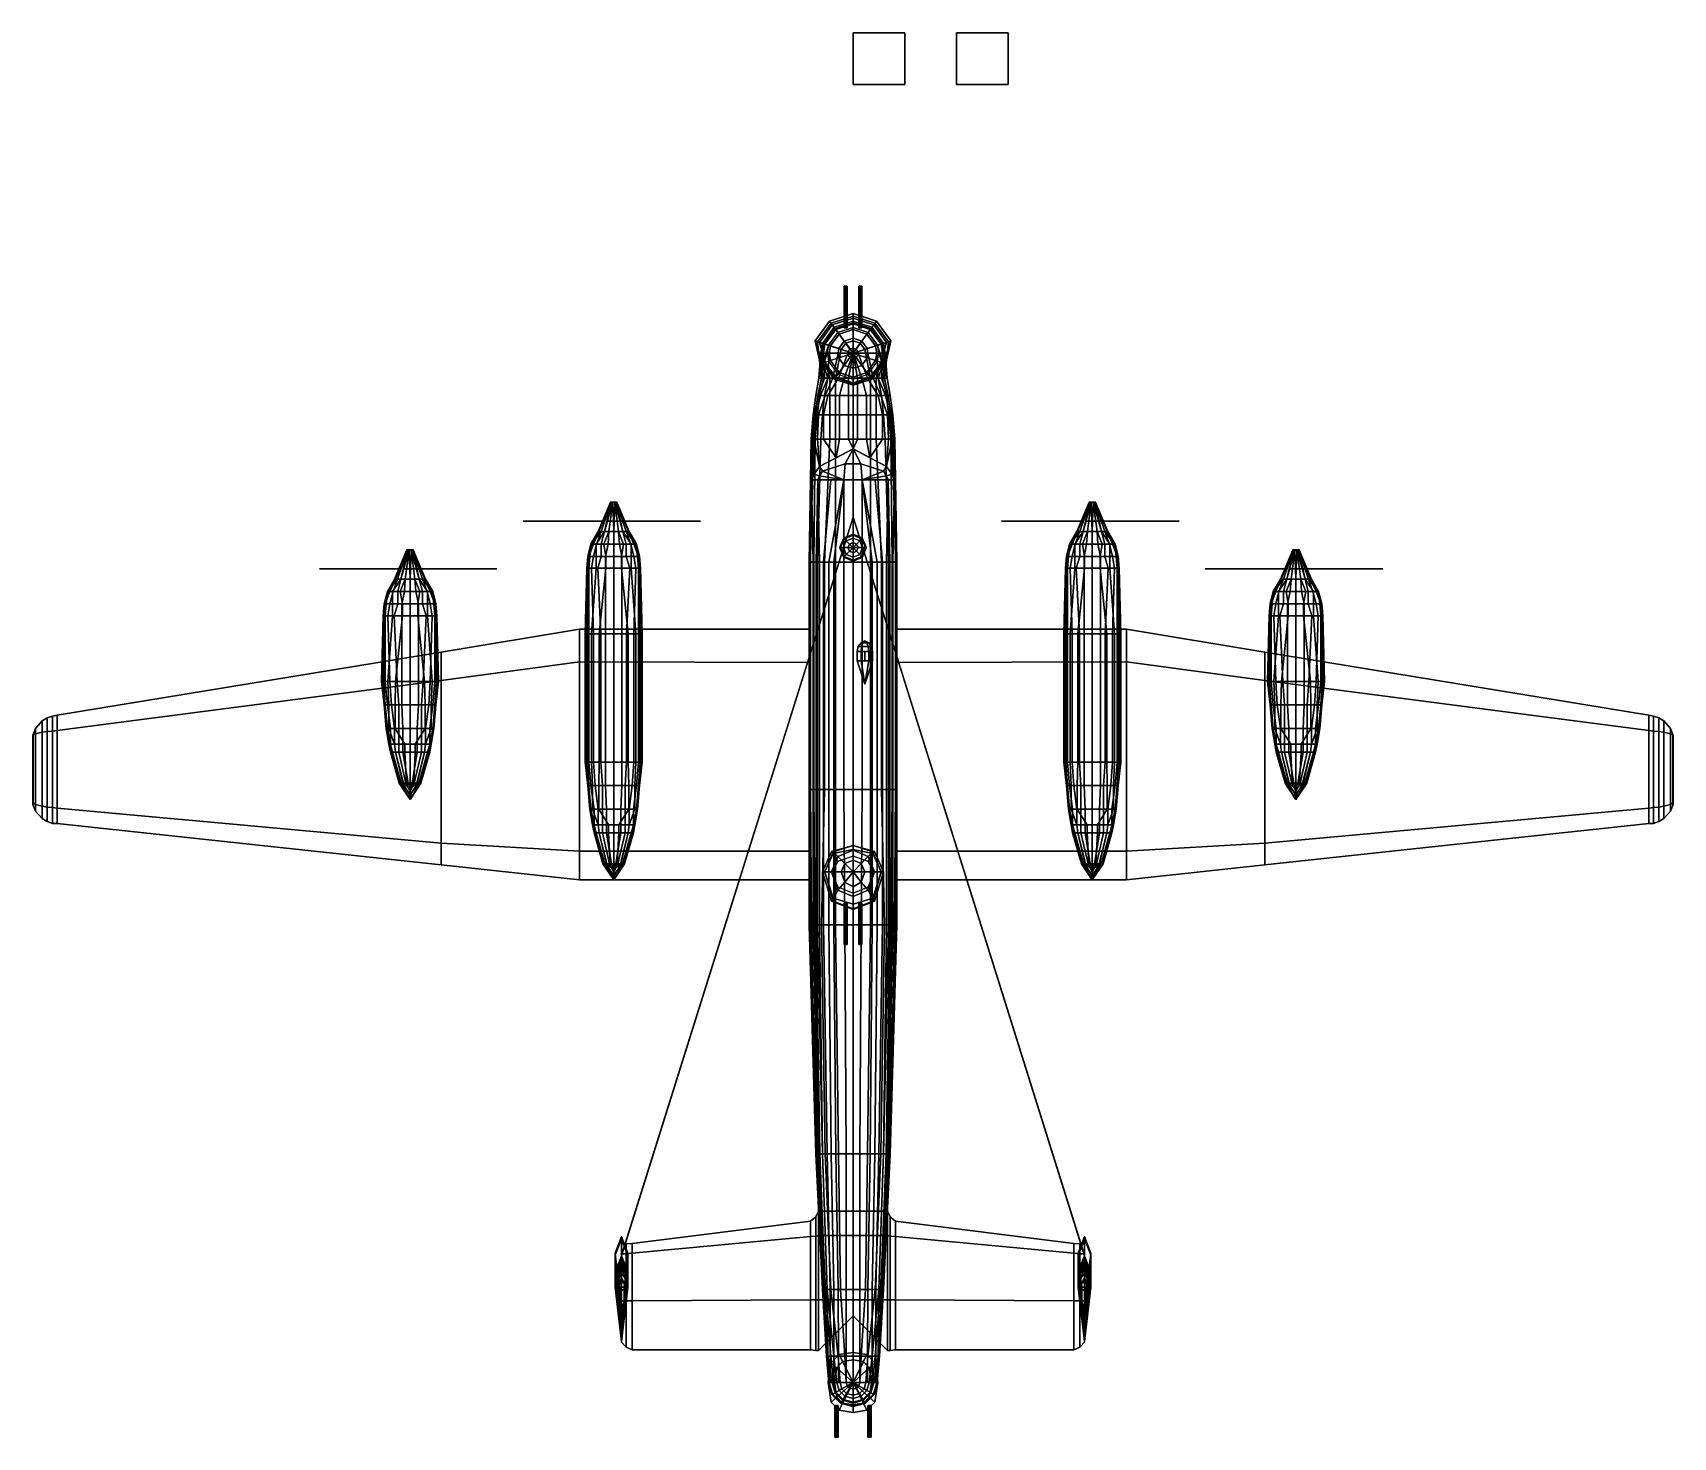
# Model space of a CAD drawing. Header units: millimetres. Extents: x -15.9 to 15.9, y -11.1 to 16.1.
import ezdxf

# ---------------------------------------------------------------- set-up
doc = ezdxf.new("R2010")
doc.units = ezdxf.units.MM
for name, color, linetype in [('guns', 1, 'Continuous'), ('prop', 1, 'Continuous'), ('turret', 2, 'Continuous'), ('wing1', 5, 'Continuous'), ('wing2', 5, 'Continuous')]:
    doc.layers.add(name, color=color, linetype=linetype)

msp = doc.modelspace()

# ---------------------------------------------------------------- linework, layer by layer
for points in [[(1, 16.06, 5.87), (1, 16.06, 4.87), (0, 16.06, 4.87), (0, 16.06, 5.87)], [(1, 16.06, 4.87), (1, 15.06, 4.87), (0, 15.06, 4.87), (0, 16.06, 4.87)], [(0, 16.06, 4.87), (0, 15.06, 4.87), (0, 15.06, 5.87), (0, 16.06, 5.87)], [(0, 16.06, 5.87), (0, 15.06, 5.87), (1, 15.06, 5.87), (1, 16.06, 5.87)], [(1, 15.06, 5.87), (1, 15.06, 4.87), (1, 16.06, 4.87), (1, 16.06, 5.87)], [(3, 16.06, 4.87), (3, 15.06, 4.87), (2, 15.06, 4.87), (2, 16.06, 4.87)], [(2, 16.06, 4.87), (2, 15.06, 4.87), (3, 15.06, 4.87), (3, 16.06, 4.87)], [(0, 15.06, 5.87), (0, 15.06, 4.87), (1, 15.06, 4.87), (1, 15.06, 5.87)], [(-0.423, 10.442, -0.46), (-0.453, 10.483, -0.59), (-0.732, 10.098, -0.59), (-0.685, 10.082, -0.46)], [(-0.453, 10.483, -0.59), (-0.453, 10.483, -0.69), (-0.732, 10.098, -0.69), (-0.732, 10.098, -0.59)], [(-0.453, 10.483, -0.69), (-0.4, 10.41, -0.83), (-0.647, 10.07, -0.83), (-0.732, 10.098, -0.69)], [(0, 10.63, -0.69), (0, 10.54, -0.83), (-0.4, 10.41, -0.83), (-0.453, 10.483, -0.69)], [(0, 10.63, -0.59), (0, 10.63, -0.69), (-0.453, 10.483, -0.69), (-0.453, 10.483, -0.59)], [(0, 10.58, -0.46), (0, 10.63, -0.59), (-0.453, 10.483, -0.59), (-0.423, 10.442, -0.46)], [(0, 10.36, -0.2), (0, 10.58, -0.46), (-0.423, 10.442, -0.46), (-0.294, 10.265, -0.2)], [(0, 10.54, -0.83), (0, 10.1, -1.06), (-0.141, 10.054, -1.06), (-0.4, 10.41, -0.83)], [(0.453, 10.483, -0.69), (0.4, 10.41, -0.83), (0, 10.54, -0.83), (0, 10.63, -0.69)], [(0.453, 10.483, -0.59), (0.453, 10.483, -0.69), (0, 10.63, -0.69), (0, 10.63, -0.59)], [(0.423, 10.442, -0.46), (0.453, 10.483, -0.59), (0, 10.63, -0.59), (0, 10.58, -0.46)], [(0.294, 10.265, -0.2), (0.423, 10.442, -0.46), (0, 10.58, -0.46), (0, 10.36, -0.2)], [(0.4, 10.41, -0.83), (0.141, 10.054, -1.06), (0, 10.1, -1.06), (0, 10.54, -0.83)], [(0.732, 10.098, -0.69), (0.647, 10.07, -0.83), (0.4, 10.41, -0.83), (0.453, 10.483, -0.69)], [(0.685, 10.082, -0.46), (0.732, 10.098, -0.59), (0.453, 10.483, -0.59), (0.423, 10.442, -0.46)], [(0.732, 10.098, -0.59), (0.732, 10.098, -0.69), (0.453, 10.483, -0.69), (0.453, 10.483, -0.59)], [(-0.294, 10.265, -0.2), (-0.423, 10.442, -0.46), (-0.685, 10.082, -0.46), (-0.476, 10.015, -0.2)], [(-0.4, 10.41, -0.83), (-0.141, 10.054, -1.06), (-0.228, 9.934, -1.06), (-0.647, 10.07, -0.83)], [(-0.294, 10.265, -0.11), (-0.294, 10.265, -0.2), (-0.476, 10.015, -0.2), (-0.476, 10.015, -0.11)], [(0, 10.36, -0.11), (0, 10.36, -0.2), (-0.294, 10.265, -0.2), (-0.294, 10.265, -0.11)], [(0.294, 10.265, -0.11), (0.294, 10.265, -0.2), (0, 10.36, -0.2), (0, 10.36, -0.11)], [(0.647, 10.07, -0.83), (0.228, 9.934, -1.06), (0.141, 10.054, -1.06), (0.4, 10.41, -0.83)], [(0.476, 10.015, -0.2), (0.685, 10.082, -0.46), (0.423, 10.442, -0.46), (0.294, 10.265, -0.2)], [(0.476, 10.015, -0.11), (0.476, 10.015, -0.2), (0.294, 10.265, -0.2), (0.294, 10.265, -0.11)], [(-0.732, 10.098, -0.69), (-0.647, 10.07, -0.83), (-0.45, 9.38, -1.15), (-0.49, 9.38, -1.13)], [(-0.732, 10.098, -0.59), (-0.732, 10.098, -0.69), (-0.49, 9.38, -1.13), (-0.57, 9.38, -1.05)], [(-0.685, 10.082, -0.46), (-0.732, 10.098, -0.59), (-0.57, 9.38, -1.05), (-0.61, 9.38, -0.91)], [(-0.476, 10.015, -0.2), (-0.685, 10.082, -0.46), (-0.61, 9.38, -0.91), (-0.66, 9.38, -0.62)], [(-0.476, 10.015, -0.11), (-0.476, 10.015, -0.2), (-0.66, 9.38, -0.62), (-0.66, 9.38, -0.11)], [(-0.62, 9.86, 0.19), (-0.62, 9.86, 0.06), (-0.66, 9.38, -0.11), (-0.605, 9.38, 0.175)], [(-0.62, 9.86, 0.06), (-0.59, 9.86, -0.01), (-0.66, 9.38, -0.11)], [(-0.59, 9.86, -0.01), (-0.5, 9.86, -0.11), (-0.66, 9.38, -0.11)], [(-0.647, 10.07, -0.83), (-0.228, 9.934, -1.06), (-0.34, 9.38, -1.17), (-0.45, 9.38, -1.15)], [(-0.57, 9.86, 0.36), (-0.57, 9.86, 0.36), (-0.62, 9.86, 0.19), (-0.605, 9.38, 0.175)], [(-0.57, 9.86, 0.36), (-0.57, 9.86, 0.36), (-0.605, 9.38, 0.175), (-0.55, 9.38, 0.46)], [(-0.46, 9.86, 0.54), (-0.57, 9.86, 0.36), (-0.55, 9.38, 0.46), (-0.49, 9.38, 0.59)], [(-0.29, 9.86, 0.69), (-0.46, 9.86, 0.54), (-0.49, 9.38, 0.59), (-0.39, 9.38, 0.71)], [(-0.1, 9.86, 0.77), (-0.29, 9.86, 0.69), (-0.39, 9.38, 0.71), (-0.28, 9.38, 0.79)], [(0, 9.38, -1.2), (-0.34, 9.38, -1.17), (-0.228, 9.934, -1.06), (0, 9.86, -1.12)], [(0, 9.86, 0.8), (-0.1, 9.86, 0.77), (-0.28, 9.38, 0.79), (-0.17, 9.38, 0.83)], [(-0.141, 10.054, -1.06), (0, 9.86, -1.12), (0, 9.86, -1.12), (-0.228, 9.934, -1.06)], [(0, 9.86, 0.8), (0, 9.86, 0.8), (-0.17, 9.38, 0.83), (-0.09, 9.38, 0.85)], [(0, 10.1, -1.06), (0, 9.86, -1.12), (0, 9.86, -1.12), (-0.141, 10.054, -1.06)], [(-0.09, 9.38, 0.85), (0.09, 9.38, 0.85), (0, 9.86, 0.8)], [(0.141, 10.054, -1.06), (0, 9.86, -1.12), (0, 9.86, -1.12), (0, 10.1, -1.06)], [(0.228, 9.934, -1.06), (0, 9.86, -1.12), (0, 9.86, -1.12), (0.141, 10.054, -1.06)], [(0, 9.86, -1.12), (0.228, 9.934, -1.06), (0.34, 9.38, -1.17), (0, 9.38, -1.2)], [(0.09, 9.38, 0.85), (0.17, 9.38, 0.83), (0, 9.86, 0.8)], [(0.17, 9.38, 0.83), (0.28, 9.38, 0.79), (0.1, 9.86, 0.77), (0, 9.86, 0.8)], [(0.28, 9.38, 0.79), (0.39, 9.38, 0.71), (0.29, 9.86, 0.69), (0.1, 9.86, 0.77)], [(0.45, 9.38, -1.15), (0.34, 9.38, -1.17), (0.228, 9.934, -1.06), (0.647, 10.07, -0.83)], [(0.39, 9.38, 0.71), (0.49, 9.38, 0.59), (0.46, 9.86, 0.54), (0.29, 9.86, 0.69)], [(0.49, 9.38, -1.13), (0.45, 9.38, -1.15), (0.647, 10.07, -0.83), (0.732, 10.098, -0.69)], [(0.49, 9.38, 0.59), (0.55, 9.38, 0.46), (0.57, 9.86, 0.36), (0.46, 9.86, 0.54)], [(0.66, 9.38, -0.62), (0.61, 9.38, -0.91), (0.685, 10.082, -0.46), (0.476, 10.015, -0.2)], [(0.66, 9.38, -0.11), (0.66, 9.38, -0.62), (0.476, 10.015, -0.2), (0.476, 10.015, -0.11)], [(0.57, 9.38, -1.05), (0.49, 9.38, -1.13), (0.732, 10.098, -0.69), (0.732, 10.098, -0.59)], [(0.66, 9.38, -0.11), (0.66, 9.38, -0.11), (0.5, 9.86, -0.11), (0.59, 9.86, -0.01)], [(0.55, 9.38, 0.46), (0.605, 9.38, 0.175), (0.57, 9.86, 0.36)], [(0.61, 9.38, -0.91), (0.57, 9.38, -1.05), (0.732, 10.098, -0.59), (0.685, 10.082, -0.46)], [(0.57, 9.86, 0.36), (0.605, 9.38, 0.175), (0.62, 9.86, 0.19)], [(0.66, 9.38, -0.11), (0.66, 9.38, -0.11), (0.59, 9.86, -0.01), (0.62, 9.86, 0.06)], [(0.605, 9.38, 0.175), (0.66, 9.38, -0.11), (0.62, 9.86, 0.06), (0.62, 9.86, 0.19)], [(-0.55, 9.38, 0.46), (-0.66, 9.38, -0.11), (-0.72, 9.04, 0.14), (-0.67, 9.04, 0.46)], [(-0.66, 9.38, -0.62), (-0.61, 9.38, -0.91), (-0.68, 9.04, -0.91), (-0.72, 9.04, -0.62)], [(-0.66, 9.38, -0.11), (-0.66, 9.38, -0.62), (-0.72, 9.04, -0.62), (-0.72, 9.04, 0.14)], [(-0.61, 9.38, -0.91), (-0.57, 9.38, -1.05), (-0.65, 9.04, -1.06), (-0.68, 9.04, -0.91)], [(-0.49, 9.38, 0.59), (-0.55, 9.38, 0.46), (-0.67, 9.04, 0.46), (-0.63, 9.04, 0.61)], [(-0.57, 9.38, -1.05), (-0.49, 9.38, -1.13), (-0.55, 9.04, -1.15), (-0.65, 9.04, -1.06)], [(-0.39, 9.38, 0.71), (-0.49, 9.38, 0.59), (-0.63, 9.04, 0.61), (-0.54, 9.04, 0.76)], [(-0.49, 9.38, -1.13), (-0.45, 9.38, -1.15), (-0.45, 9.04, -1.18), (-0.55, 9.04, -1.15)], [(-0.28, 9.38, 0.79), (-0.39, 9.38, 0.71), (-0.54, 9.04, 0.76), (-0.49, 9.04, 0.79)], [(-0.17, 9.38, 0.83), (-0.28, 9.38, 0.79), (-0.49, 9.04, 0.79), (-0.26, 9.04, 0.88)], [(-0.45, 9.38, -1.15), (-0.34, 9.38, -1.17), (-0.34, 9.04, -1.2), (-0.45, 9.04, -1.18)], [(0, 9.04, -1.22), (-0.34, 9.04, -1.2), (-0.34, 9.38, -1.17), (0, 9.38, -1.2)], [(-0.09, 9.38, 0.85), (-0.17, 9.38, 0.83), (-0.26, 9.04, 0.88), (-0.09, 9.04, 0.92)], [(-0.09, 9.04, 0.92), (0.09, 9.04, 0.92), (0.09, 9.38, 0.85), (-0.09, 9.38, 0.85)], [(0, 9.38, -1.2), (0.34, 9.38, -1.17), (0.34, 9.04, -1.2), (0, 9.04, -1.22)], [(0.09, 9.04, 0.92), (0.26, 9.04, 0.88), (0.17, 9.38, 0.83), (0.09, 9.38, 0.85)], [(0.26, 9.04, 0.88), (0.49, 9.04, 0.79), (0.28, 9.38, 0.79), (0.17, 9.38, 0.83)], [(0.49, 9.04, 0.79), (0.54, 9.04, 0.76), (0.39, 9.38, 0.71), (0.28, 9.38, 0.79)], [(0.45, 9.04, -1.18), (0.34, 9.04, -1.2), (0.34, 9.38, -1.17), (0.45, 9.38, -1.15)], [(0.54, 9.04, 0.76), (0.63, 9.04, 0.61), (0.49, 9.38, 0.59), (0.39, 9.38, 0.71)], [(0.55, 9.04, -1.15), (0.45, 9.04, -1.18), (0.45, 9.38, -1.15), (0.49, 9.38, -1.13)], [(0.65, 9.04, -1.06), (0.55, 9.04, -1.15), (0.49, 9.38, -1.13), (0.57, 9.38, -1.05)], [(0.63, 9.04, 0.61), (0.67, 9.04, 0.46), (0.55, 9.38, 0.46), (0.49, 9.38, 0.59)], [(0.67, 9.04, 0.46), (0.72, 9.04, 0.14), (0.66, 9.38, -0.11), (0.55, 9.38, 0.46)], [(0.68, 9.04, -0.91), (0.65, 9.04, -1.06), (0.57, 9.38, -1.05), (0.61, 9.38, -0.91)], [(0.72, 9.04, -0.62), (0.68, 9.04, -0.91), (0.61, 9.38, -0.91), (0.66, 9.38, -0.62)], [(0.72, 9.04, 0.14), (0.72, 9.04, -0.62), (0.66, 9.38, -0.62), (0.66, 9.38, -0.11)], [(-0.67, 9.04, 0.46), (-0.72, 9.04, 0.14), (-0.77, 8.67, 0.14), (-0.75, 8.67, 0.46)], [(-0.72, 9.04, -0.62), (-0.68, 9.04, -0.91), (-0.74, 8.67, -0.91), (-0.77, 8.67, -0.62)], [(-0.72, 9.04, 0.14), (-0.72, 9.04, -0.62), (-0.77, 8.67, -0.62), (-0.77, 8.67, 0.14)], [(-0.63, 9.04, 0.61), (-0.67, 9.04, 0.46), (-0.75, 8.67, 0.46), (-0.72, 8.67, 0.61)], [(-0.68, 9.04, -0.91), (-0.65, 9.04, -1.06), (-0.69, 8.67, -1.08), (-0.74, 8.67, -0.91)], [(-0.54, 9.04, 0.76), (-0.63, 9.04, 0.61), (-0.72, 8.67, 0.61), (-0.67, 8.67, 0.76)], [(-0.65, 9.04, -1.06), (-0.55, 9.04, -1.15), (-0.59, 8.67, -1.18), (-0.69, 8.67, -1.08)], [(-0.49, 9.04, 0.79), (-0.54, 9.04, 0.76), (-0.67, 8.67, 0.76), (-0.57, 8.67, 0.86)], [(-0.55, 9.04, -1.15), (-0.45, 9.04, -1.18), (-0.45, 8.67, -1.22), (-0.59, 8.67, -1.18)], [(-0.26, 9.04, 0.88), (-0.49, 9.04, 0.79), (-0.57, 8.67, 0.86), (-0.26, 8.67, 0.96)], [(-0.45, 9.04, -1.18), (-0.34, 9.04, -1.2), (-0.34, 8.67, -1.23), (-0.45, 8.67, -1.22)], [(0, 8.67, -1.25), (-0.34, 8.67, -1.23), (-0.34, 9.04, -1.2), (0, 9.04, -1.22)], [(-0.09, 9.04, 0.92), (-0.26, 9.04, 0.88), (-0.26, 8.67, 0.96), (-0.09, 8.67, 0.99)], [(0.09, 9.04, 0.92), (-0.09, 9.04, 0.92), (-0.09, 8.67, 0.99), (0.09, 8.67, 0.99)], [(0, 9.04, -1.22), (0.34, 9.04, -1.2), (0.34, 8.67, -1.23), (0, 8.67, -1.25)], [(0.09, 8.67, 0.99), (0.26, 8.67, 0.96), (0.26, 9.04, 0.88), (0.09, 9.04, 0.92)], [(0.26, 8.67, 0.96), (0.57, 8.67, 0.86), (0.49, 9.04, 0.79), (0.26, 9.04, 0.88)], [(0.45, 8.67, -1.22), (0.34, 8.67, -1.23), (0.34, 9.04, -1.2), (0.45, 9.04, -1.18)], [(0.59, 8.67, -1.18), (0.45, 8.67, -1.22), (0.45, 9.04, -1.18), (0.55, 9.04, -1.15)], [(0.57, 8.67, 0.86), (0.67, 8.67, 0.76), (0.54, 9.04, 0.76), (0.49, 9.04, 0.79)], [(0.67, 8.67, 0.76), (0.72, 8.67, 0.61), (0.63, 9.04, 0.61), (0.54, 9.04, 0.76)], [(0.69, 8.67, -1.08), (0.59, 8.67, -1.18), (0.55, 9.04, -1.15), (0.65, 9.04, -1.06)], [(0.72, 8.67, 0.61), (0.75, 8.67, 0.46), (0.67, 9.04, 0.46), (0.63, 9.04, 0.61)], [(0.74, 8.67, -0.91), (0.69, 8.67, -1.08), (0.65, 9.04, -1.06), (0.68, 9.04, -0.91)], [(0.75, 8.67, 0.46), (0.77, 8.67, 0.14), (0.72, 9.04, 0.14), (0.67, 9.04, 0.46)], [(0.77, 8.67, -0.62), (0.74, 8.67, -0.91), (0.68, 9.04, -0.91), (0.72, 9.04, -0.62)], [(0.77, 8.67, 0.14), (0.77, 8.67, -0.62), (0.72, 9.04, -0.62), (0.72, 9.04, 0.14)], [(-0.75, 8.67, 0.46), (-0.77, 8.67, 0.14), (-0.81, 8.2, 0.52), (-0.79, 8.2, 0.71)], [(-0.77, 8.67, -0.62), (-0.74, 8.67, -0.91), (-0.79, 8.2, -0.91), (-0.81, 8.2, -0.62)], [(-0.77, 8.67, 0.14), (-0.77, 8.67, -0.62), (-0.81, 8.2, -0.62), (-0.81, 8.2, 0.52)], [(-0.74, 8.67, -0.91), (-0.69, 8.67, -1.08), (-0.73, 8.2, -1.12), (-0.79, 8.2, -0.91)], [(-0.72, 8.67, 0.61), (-0.75, 8.67, 0.46), (-0.79, 8.2, 0.71), (-0.76, 8.2, 0.84)], [(-0.67, 8.67, 0.76), (-0.72, 8.67, 0.61), (-0.76, 8.2, 0.84), (-0.69, 8.2, 0.94)], [(-0.69, 8.67, -1.08), (-0.59, 8.67, -1.18), (-0.62, 8.2, -1.2), (-0.73, 8.2, -1.12)], [(-0.57, 8.67, 0.86), (-0.67, 8.67, 0.76), (-0.69, 8.2, 0.94), (-0.57, 8.2, 1)], [(-0.59, 8.67, -1.18), (-0.45, 8.67, -1.22), (-0.45, 8.2, -1.24), (-0.62, 8.2, -1.2)], [(-0.26, 8.67, 0.96), (-0.57, 8.67, 0.86), (-0.57, 8.2, 1), (-0.26, 8.2, 1.06)], [(-0.45, 8.67, -1.22), (-0.34, 8.67, -1.23), (-0.34, 8.2, -1.26), (-0.45, 8.2, -1.24)], [(0, 8.2, -1.28), (-0.34, 8.2, -1.26), (-0.34, 8.67, -1.23), (0, 8.67, -1.25)], [(-0.09, 8.67, 0.99), (-0.26, 8.67, 0.96), (-0.26, 8.2, 1.06), (-0.09, 8.2, 1.07)], [(-0.09, 8.2, 1.07), (0.09, 8.2, 1.07), (0.09, 8.67, 0.99), (-0.09, 8.67, 0.99)], [(0, 8.67, -1.25), (0.34, 8.67, -1.23), (0.34, 8.2, -1.26), (0, 8.2, -1.28)], [(0.09, 8.2, 1.07), (0.26, 8.2, 1.06), (0.26, 8.67, 0.96), (0.09, 8.67, 0.99)], [(0.26, 8.2, 1.06), (0.57, 8.2, 1), (0.57, 8.67, 0.86), (0.26, 8.67, 0.96)], [(0.45, 8.2, -1.24), (0.34, 8.2, -1.26), (0.34, 8.67, -1.23), (0.45, 8.67, -1.22)], [(0.62, 8.2, -1.2), (0.45, 8.2, -1.24), (0.45, 8.67, -1.22), (0.59, 8.67, -1.18)], [(0.57, 8.2, 1), (0.69, 8.2, 0.94), (0.67, 8.67, 0.76), (0.57, 8.67, 0.86)], [(0.73, 8.2, -1.12), (0.62, 8.2, -1.2), (0.59, 8.67, -1.18), (0.69, 8.67, -1.08)], [(0.69, 8.2, 0.94), (0.76, 8.2, 0.84), (0.72, 8.67, 0.61), (0.67, 8.67, 0.76)], [(0.79, 8.2, -0.91), (0.73, 8.2, -1.12), (0.69, 8.67, -1.08), (0.74, 8.67, -0.91)], [(0.76, 8.2, 0.84), (0.79, 8.2, 0.71), (0.75, 8.67, 0.46), (0.72, 8.67, 0.61)], [(0.81, 8.2, -0.62), (0.79, 8.2, -0.91), (0.74, 8.67, -0.91), (0.77, 8.67, -0.62)], [(0.79, 8.2, 0.71), (0.81, 8.2, 0.52), (0.77, 8.67, 0.14), (0.75, 8.67, 0.46)], [(0.81, 8.2, 0.52), (0.81, 8.2, -0.62), (0.77, 8.67, -0.62), (0.77, 8.67, 0.14)], [(-0.81, 8.2, 0.52), (-0.81, 8.2, -0.62), (-0.85, 5.82, -0.53), (-0.85, 5.82, 0.52)], [(-0.81, 8.2, -0.62), (-0.79, 8.2, -0.91), (-0.82, 5.82, -0.91), (-0.85, 5.82, -0.53)], [(-0.79, 8.2, 0.71), (-0.81, 8.2, 0.52), (-0.85, 5.82, 0.52), (-0.84, 5.82, 0.71)], [(-0.76, 8.2, 0.84), (-0.79, 8.2, 0.71), (-0.84, 5.82, 0.71), (-0.83, 5.82, 0.84)], [(-0.8, 7.41, 0.94), (-0.76, 8.2, 0.84), (-0.83, 5.82, 0.84), (-0.82, 5.82, 0.94)], [(-0.79, 8.2, -0.91), (-0.73, 8.2, -1.12), (-0.76, 5.82, -1.12), (-0.82, 5.82, -0.91)], [(-0.76, 8.2, 0.84), (-0.8, 7.41, 0.94), (-0.75, 7.52, 0.94)], [(-0.73, 8.2, -1.12), (-0.62, 8.2, -1.2), (-0.69, 5.82, -1.19), (-0.76, 5.82, -1.12)], [(-0.76, 8.2, 0.84), (-0.65, 7.67, 0.94), (-0.69, 8.2, 0.94)], [(-0.76, 8.2, 0.84), (-0.75, 7.52, 0.94), (-0.65, 7.67, 0.94)], [(-0.62, 8.2, -1.2), (-0.45, 8.2, -1.24), (-0.55, 5.82, -1.24), (-0.69, 5.82, -1.19)], [(-0.65, 7.67, 0.94), (-0.325, 7.84, 1.035), (-0.57, 8.2, 1), (-0.69, 8.2, 0.94)], [(-0.59, 7.58, 1.39), (-0.15, 7.72, 1.45), (0, 8.01, 1.13), (-0.65, 7.67, 0.94)], [(-0.57, 8.2, 1), (-0.325, 7.84, 1.035), (-0.26, 8.2, 1.06)], [(-0.45, 8.2, -1.24), (-0.34, 8.2, -1.26), (-0.34, 5.82, -1.28), (-0.55, 5.82, -1.24)], [(0, 5.82, -1.3), (-0.34, 5.82, -1.28), (-0.34, 8.2, -1.26), (0, 8.2, -1.28)], [(-0.325, 7.84, 1.035), (0, 8.01, 1.13), (-0.09, 8.2, 1.07), (-0.26, 8.2, 1.06)], [(-0.15, 7.72, 1.45), (0.15, 7.72, 1.45), (0, 8.01, 1.13)], [(-0.09, 8.2, 1.07), (0, 8.01, 1.13), (0.09, 8.2, 1.07)], [(0, 8.2, -1.28), (0.34, 8.2, -1.26), (0.34, 5.82, -1.28), (0, 5.82, -1.3)], [(0, 8.01, 1.13), (0.325, 7.84, 1.035), (0.26, 8.2, 1.06), (0.09, 8.2, 1.07)], [(0.15, 7.72, 1.45), (0.59, 7.58, 1.39), (0.65, 7.67, 0.94), (0, 8.01, 1.13)], [(0.26, 8.2, 1.06), (0.325, 7.84, 1.035), (0.57, 8.2, 1)], [(0.325, 7.84, 1.035), (0.65, 7.67, 0.94), (0.69, 8.2, 0.94), (0.57, 8.2, 1)], [(0.55, 5.82, -1.24), (0.34, 5.82, -1.28), (0.34, 8.2, -1.26), (0.45, 8.2, -1.24)], [(0.69, 5.82, -1.19), (0.55, 5.82, -1.24), (0.45, 8.2, -1.24), (0.62, 8.2, -1.2)], [(0.76, 5.82, -1.12), (0.69, 5.82, -1.19), (0.62, 8.2, -1.2), (0.73, 8.2, -1.12)], [(0.69, 8.2, 0.94), (0.65, 7.67, 0.94), (0.76, 8.2, 0.84)], [(0.65, 7.67, 0.94), (0.75, 7.52, 0.94), (0.76, 8.2, 0.84)], [(0.82, 5.82, -0.91), (0.76, 5.82, -1.12), (0.73, 8.2, -1.12), (0.79, 8.2, -0.91)], [(0.75, 7.52, 0.94), (0.8, 7.41, 0.94), (0.76, 8.2, 0.84)], [(0.83, 5.82, 0.84), (0.84, 5.82, 0.71), (0.79, 8.2, 0.71), (0.76, 8.2, 0.84)], [(0.82, 5.82, 0.94), (0.83, 5.82, 0.84), (0.76, 8.2, 0.84), (0.8, 7.41, 0.94)], [(0.84, 5.82, 0.71), (0.85, 5.82, 0.52), (0.81, 8.2, 0.52), (0.79, 8.2, 0.71)], [(0.85, 5.82, -0.53), (0.82, 5.82, -0.91), (0.79, 8.2, -0.91), (0.81, 8.2, -0.62)], [(0.85, 5.82, 0.52), (0.85, 5.82, -0.53), (0.81, 8.2, -0.62), (0.81, 8.2, 0.52)], [(-0.65, 7.49, 1.38), (-0.59, 7.58, 1.39), (-0.65, 7.67, 0.94), (-0.75, 7.52, 0.94)], [(-0.18, 7.41, 1.57), (-0.18, 7.41, 1.57), (-0.15, 7.72, 1.45), (-0.59, 7.58, 1.39)], [(-0.18, 7.41, 1.57), (0.18, 7.41, 1.57), (0.15, 7.72, 1.45), (-0.15, 7.72, 1.45)], [(0.18, 7.41, 1.57), (0.18, 7.41, 1.57), (0.59, 7.58, 1.39), (0.15, 7.72, 1.45)], [(0.59, 7.58, 1.39), (0.65, 7.49, 1.38), (0.75, 7.52, 0.94), (0.65, 7.67, 0.94)], [(-0.8, 7.41, 0.94), (-0.8, 7.41, 0.94), (-0.82, 5.82, 0.94), (-0.77, 5.82, 1.16)], [(-0.68, 7.41, 1.38), (-0.65, 7.49, 1.38), (-0.75, 7.52, 0.94), (-0.8, 7.41, 0.94)], [(-0.71, 5.82, 1.32), (-0.68, 7.41, 1.38), (-0.8, 7.41, 0.94), (-0.77, 5.82, 1.16)], [(-0.65, 5.82, 1.42), (-0.68, 7.41, 1.38), (-0.68, 7.41, 1.38), (-0.71, 5.82, 1.32)], [(-0.18, 7.41, 1.57), (-0.18, 7.41, 1.57), (-0.65, 7.49, 1.38), (-0.68, 7.41, 1.38)], [(-0.57, 5.82, 1.49), (-0.43, 7.41, 1.475), (-0.68, 7.41, 1.38), (-0.65, 5.82, 1.42)], [(-0.18, 7.41, 1.57), (-0.18, 7.41, 1.57), (-0.59, 7.58, 1.39), (-0.65, 7.49, 1.38)], [(-0.47, 5.82, 1.55), (-0.18, 7.41, 1.57), (-0.43, 7.41, 1.475), (-0.57, 5.82, 1.49)], [(-0.47, 5.82, 1.55), (-0.37, 5.82, 1.57), (-0.18, 7.41, 1.57)], [(-0.37, 5.82, 1.57), (-0.18, 5.82, 1.6), (-0.18, 7.41, 1.57)], [(-0.18, 5.82, 1.6), (0.18, 5.82, 1.6), (0.18, 7.41, 1.57), (-0.18, 7.41, 1.57)], [(0.18, 7.41, 1.57), (0.18, 7.41, 1.57), (0.65, 7.49, 1.38), (0.59, 7.58, 1.39)], [(0.18, 7.41, 1.57), (0.18, 7.41, 1.57), (0.68, 7.41, 1.38), (0.65, 7.49, 1.38)], [(0.18, 5.82, 1.6), (0.37, 5.82, 1.57), (0.18, 7.41, 1.57)], [(0.37, 5.82, 1.57), (0.47, 5.82, 1.55), (0.18, 7.41, 1.57)], [(0.47, 5.82, 1.55), (0.57, 5.82, 1.49), (0.43, 7.41, 1.475), (0.18, 7.41, 1.57)], [(0.57, 5.82, 1.49), (0.65, 5.82, 1.42), (0.68, 7.41, 1.38), (0.43, 7.41, 1.475)], [(0.65, 7.49, 1.38), (0.68, 7.41, 1.38), (0.8, 7.41, 0.94), (0.75, 7.52, 0.94)], [(0.65, 5.82, 1.42), (0.71, 5.82, 1.32), (0.68, 7.41, 1.38)], [(0.71, 5.82, 1.32), (0.77, 5.82, 1.16), (0.8, 7.41, 0.94), (0.68, 7.41, 1.38)], [(0.77, 5.82, 1.16), (0.82, 5.82, 0.94), (0.8, 7.41, 0.94)], [(0, 6.69, 2.48), (-4.48, -7.59, 2.48), (-4.48, -7.6, 2.5), (0, 6.69, 2.5)], [(0, 6.69, 2.5), (-4.48, -7.6, 2.5), (-4.48, -7.59, 2.48), (0, 6.69, 2.48)], [(0, 6.76, 1.58), (0, 6.65, 1.58), (0, 6.69, 2.51), (0, 6.75, 2.51)], [(0, 6.75, 2.51), (0, 6.69, 2.51), (0, 6.65, 1.58), (0, 6.76, 1.58)], [(0, 6.69, 2.48), (4.48, -7.59, 2.48), (4.48, -7.6, 2.5), (0, 6.69, 2.5)], [(0, 6.69, 2.5), (4.48, -7.6, 2.5), (4.48, -7.59, 2.48), (0, 6.69, 2.48)], [(0, 6.34, 1.65), (0, 6.36, 1.59), (-0.184, 6.284, 1.59), (-0.17, 6.27, 1.65)], [(0.17, 6.27, 1.65), (0.184, 6.284, 1.59), (0, 6.36, 1.59), (0, 6.34, 1.65)], [(-0.17, 6.27, 1.65), (-0.184, 6.284, 1.59), (-0.26, 6.1, 1.59), (-0.24, 6.1, 1.65)], [(-0.24, 6.1, 1.65), (-0.26, 6.1, 1.59), (-0.184, 5.916, 1.59), (-0.17, 5.93, 1.65)], [(-0.13, 6.23, 1.73), (-0.17, 6.27, 1.65), (-0.24, 6.1, 1.65), (-0.184, 6.1, 1.73)], [(-0.184, 6.1, 1.73), (-0.24, 6.1, 1.65), (-0.17, 5.93, 1.65), (-0.13, 5.97, 1.73)], [(-0.07, 6.17, 1.79), (-0.13, 6.23, 1.73), (-0.184, 6.1, 1.73), (-0.099, 6.1, 1.79)], [(-0.099, 6.1, 1.79), (-0.184, 6.1, 1.73), (-0.13, 5.97, 1.73), (-0.07, 6.03, 1.79)], [(0, 6.284, 1.73), (0, 6.34, 1.65), (-0.17, 6.27, 1.65), (-0.13, 6.23, 1.73)], [(0, 6.199, 1.79), (0, 6.284, 1.73), (-0.13, 6.23, 1.73), (-0.07, 6.17, 1.79)], [(0, 6.1, 1.81), (-0.07, 6.17, 1.79), (-0.099, 6.1, 1.79), (0, 6.1, 1.81)], [(0, 6.1, 1.81), (-0.099, 6.1, 1.79), (-0.07, 6.03, 1.79), (0, 6.1, 1.81)], [(0, 6.1, 1.81), (0, 6.199, 1.79), (-0.07, 6.17, 1.79), (0, 6.1, 1.81)], [(0, 6.1, 1.81), (-0.07, 6.03, 1.79), (0, 6.001, 1.79), (0, 6.1, 1.81)], [(0.13, 6.23, 1.73), (0.17, 6.27, 1.65), (0, 6.34, 1.65), (0, 6.284, 1.73)], [(0.07, 6.17, 1.79), (0.13, 6.23, 1.73), (0, 6.284, 1.73), (0, 6.199, 1.79)], [(0, 6.1, 1.81), (0.07, 6.17, 1.79), (0, 6.199, 1.79), (0, 6.1, 1.81)], [(0, 6.1, 1.81), (0.099, 6.1, 1.79), (0.07, 6.17, 1.79), (0, 6.1, 1.81)], [(0, 6.1, 1.81), (0, 6.001, 1.79), (0.07, 6.03, 1.79), (0, 6.1, 1.81)], [(0, 6.1, 1.81), (0.07, 6.03, 1.79), (0.099, 6.1, 1.79), (0, 6.1, 1.81)], [(0.099, 6.1, 1.79), (0.184, 6.1, 1.73), (0.13, 6.23, 1.73), (0.07, 6.17, 1.79)], [(0.07, 6.03, 1.79), (0.13, 5.97, 1.73), (0.184, 6.1, 1.73), (0.099, 6.1, 1.79)], [(0.184, 6.1, 1.73), (0.24, 6.1, 1.65), (0.17, 6.27, 1.65), (0.13, 6.23, 1.73)], [(0.13, 5.97, 1.73), (0.17, 5.93, 1.65), (0.24, 6.1, 1.65), (0.184, 6.1, 1.73)], [(0.24, 6.1, 1.65), (0.26, 6.1, 1.59), (0.184, 6.284, 1.59), (0.17, 6.27, 1.65)], [(0.17, 5.93, 1.65), (0.184, 5.916, 1.59), (0.26, 6.1, 1.59), (0.24, 6.1, 1.65)], [(-0.85, 5.82, 0.52), (-0.85, 5.82, -0.53), (-0.85, 1.42, -0.53), (-0.85, 1.42, 0.52)], [(-0.85, 5.82, -0.53), (-0.82, 5.82, -0.91), (-0.82, 1.42, -0.91), (-0.85, 1.42, -0.53)], [(-0.84, 5.82, 0.71), (-0.85, 5.82, 0.52), (-0.85, 1.42, 0.52), (-0.84, 1.42, 0.71)], [(-0.83, 5.82, 0.84), (-0.84, 5.82, 0.71), (-0.84, 1.42, 0.71), (-0.83, 1.42, 0.84)], [(-0.82, 5.82, 0.94), (-0.83, 5.82, 0.84), (-0.83, 1.42, 0.84), (-0.82, 1.42, 0.94)], [(-0.82, 5.82, -0.91), (-0.76, 5.82, -1.12), (-0.76, 1.42, -1.12), (-0.82, 1.42, -0.91)], [(-0.77, 5.82, 1.16), (-0.82, 5.82, 0.94), (-0.82, 1.42, 0.94), (-0.77, 1.42, 1.16)], [(-0.71, 5.82, 1.32), (-0.77, 5.82, 1.16), (-0.77, 1.42, 1.16), (-0.71, 1.42, 1.32)], [(-0.76, 5.82, -1.12), (-0.69, 5.82, -1.19), (-0.69, 1.42, -1.19), (-0.76, 1.42, -1.12)], [(-0.65, 5.82, 1.42), (-0.71, 5.82, 1.32), (-0.71, 1.42, 1.32), (-0.65, 1.42, 1.42)], [(-0.69, 5.82, -1.19), (-0.55, 5.82, -1.24), (-0.55, 1.42, -1.24), (-0.69, 1.42, -1.19)], [(-0.57, 5.82, 1.49), (-0.65, 5.82, 1.42), (-0.65, 1.42, 1.42), (-0.57, 1.42, 1.49)], [(-0.47, 5.82, 1.55), (-0.57, 5.82, 1.49), (-0.57, 1.42, 1.49), (-0.47, 1.42, 1.55)], [(-0.55, 5.82, -1.24), (-0.34, 5.82, -1.28), (-0.34, 1.42, -1.28), (-0.55, 1.42, -1.24)], [(-0.37, 5.82, 1.57), (-0.47, 5.82, 1.55), (-0.47, 1.42, 1.55), (-0.37, 1.42, 1.57)], [(-0.18, 5.82, 1.6), (-0.37, 5.82, 1.57), (-0.37, 1.42, 1.57), (-0.18, 1.42, 1.6)], [(0, 1.42, -1.3), (-0.34, 1.42, -1.28), (-0.34, 5.82, -1.28), (0, 5.82, -1.3)], [(-0.17, 5.93, 1.65), (-0.184, 5.916, 1.59), (0, 5.84, 1.59), (0, 5.86, 1.65)], [(-0.18, 1.42, 1.6), (0.18, 1.42, 1.6), (0.18, 5.82, 1.6), (-0.18, 5.82, 1.6)], [(-0.13, 5.97, 1.73), (-0.17, 5.93, 1.65), (0, 5.86, 1.65), (0, 5.916, 1.73)], [(-0.07, 6.03, 1.79), (-0.13, 5.97, 1.73), (0, 5.916, 1.73), (0, 6.001, 1.79)], [(0, 6.001, 1.79), (0, 5.916, 1.73), (0.13, 5.97, 1.73), (0.07, 6.03, 1.79)], [(0, 5.916, 1.73), (0, 5.86, 1.65), (0.17, 5.93, 1.65), (0.13, 5.97, 1.73)], [(0, 5.86, 1.65), (0, 5.84, 1.59), (0.184, 5.916, 1.59), (0.17, 5.93, 1.65)], [(0, 5.82, -1.3), (0.34, 5.82, -1.28), (0.34, 1.42, -1.28), (0, 1.42, -1.3)], [(0.18, 1.42, 1.6), (0.37, 1.42, 1.57), (0.37, 5.82, 1.57), (0.18, 5.82, 1.6)], [(0.55, 1.42, -1.24), (0.34, 1.42, -1.28), (0.34, 5.82, -1.28), (0.55, 5.82, -1.24)], [(0.37, 1.42, 1.57), (0.47, 1.42, 1.55), (0.47, 5.82, 1.55), (0.37, 5.82, 1.57)], [(0.47, 1.42, 1.55), (0.57, 1.42, 1.49), (0.57, 5.82, 1.49), (0.47, 5.82, 1.55)], [(0.69, 1.42, -1.19), (0.55, 1.42, -1.24), (0.55, 5.82, -1.24), (0.69, 5.82, -1.19)], [(0.57, 1.42, 1.49), (0.65, 1.42, 1.42), (0.65, 5.82, 1.42), (0.57, 5.82, 1.49)], [(0.65, 1.42, 1.42), (0.71, 1.42, 1.32), (0.71, 5.82, 1.32), (0.65, 5.82, 1.42)], [(0.76, 1.42, -1.12), (0.69, 1.42, -1.19), (0.69, 5.82, -1.19), (0.76, 5.82, -1.12)], [(0.71, 1.42, 1.32), (0.77, 1.42, 1.16), (0.77, 5.82, 1.16), (0.71, 5.82, 1.32)], [(0.82, 1.42, -0.91), (0.76, 1.42, -1.12), (0.76, 5.82, -1.12), (0.82, 5.82, -0.91)], [(0.77, 1.42, 1.16), (0.82, 1.42, 0.94), (0.82, 5.82, 0.94), (0.77, 5.82, 1.16)], [(0.85, 1.42, -0.53), (0.82, 1.42, -0.91), (0.82, 5.82, -0.91), (0.85, 5.82, -0.53)], [(0.82, 1.42, 0.94), (0.83, 1.42, 0.84), (0.83, 5.82, 0.84), (0.82, 5.82, 0.94)], [(0.83, 1.42, 0.84), (0.84, 1.42, 0.71), (0.84, 5.82, 0.71), (0.83, 5.82, 0.84)], [(0.84, 1.42, 0.71), (0.85, 1.42, 0.52), (0.85, 5.82, 0.52), (0.84, 5.82, 0.71)], [(0.85, 1.42, 0.52), (0.85, 1.42, -0.53), (0.85, 5.82, -0.53), (0.85, 5.82, 0.52)], [(0.1, 4.19, 1.91), (0.08, 4.09, 1.91), (0.155, 4.09, 2.04), (0.165, 4.19, 2.022)], [(0.165, 4.19, 1.798), (0.155, 4.09, 1.78), (0.08, 4.09, 1.91), (0.1, 4.19, 1.91)], [(0.155, 4.26, 1.91), (0.1, 4.19, 1.91), (0.165, 4.19, 2.022), (0.192, 4.26, 1.975)], [(0.192, 4.26, 1.845), (0.165, 4.19, 1.798), (0.1, 4.19, 1.91), (0.155, 4.26, 1.91)], [(0.23, 4.3, 1.91), (0.155, 4.26, 1.91), (0.192, 4.26, 1.975), (0.23, 4.3, 1.91)], [(0.23, 4.3, 1.91), (0.192, 4.26, 1.845), (0.155, 4.26, 1.91), (0.23, 4.3, 1.91)], [(0.165, 4.19, 2.022), (0.155, 4.09, 2.04), (0.305, 4.09, 2.04), (0.295, 4.19, 2.022)], [(0.295, 4.19, 1.798), (0.305, 4.09, 1.78), (0.155, 4.09, 1.78), (0.165, 4.19, 1.798)], [(0.192, 4.26, 1.975), (0.165, 4.19, 2.022), (0.295, 4.19, 2.022), (0.268, 4.26, 1.975)], [(0.268, 4.26, 1.845), (0.295, 4.19, 1.798), (0.165, 4.19, 1.798), (0.192, 4.26, 1.845)], [(0.23, 4.3, 1.91), (0.192, 4.26, 1.975), (0.268, 4.26, 1.975), (0.23, 4.3, 1.91)], [(0.23, 4.3, 1.91), (0.268, 4.26, 1.845), (0.192, 4.26, 1.845), (0.23, 4.3, 1.91)], [(0.23, 4.3, 1.91), (0.268, 4.26, 1.975), (0.305, 4.26, 1.91), (0.23, 4.3, 1.91)], [(0.23, 4.3, 1.91), (0.305, 4.26, 1.91), (0.268, 4.26, 1.845), (0.23, 4.3, 1.91)], [(0.268, 4.26, 1.975), (0.295, 4.19, 2.022), (0.36, 4.19, 1.91), (0.305, 4.26, 1.91)], [(0.305, 4.26, 1.91), (0.36, 4.19, 1.91), (0.295, 4.19, 1.798), (0.268, 4.26, 1.845)], [(0.295, 4.19, 2.022), (0.305, 4.09, 2.04), (0.38, 4.09, 1.91), (0.36, 4.19, 1.91)], [(0.36, 4.19, 1.91), (0.38, 4.09, 1.91), (0.305, 4.09, 1.78), (0.295, 4.19, 1.798)], [(0.155, 4.09, 2.04), (0.08, 4.09, 1.91), (0.08, 3.91, 1.91), (0.155, 3.91, 2.04)], [(0.08, 4.09, 1.91), (0.155, 4.09, 1.78), (0.155, 3.91, 1.78), (0.08, 3.91, 1.91)], [(0.155, 3.91, 2.04), (0.08, 3.91, 1.91), (0.23, 3.46, 1.91)], [(0.08, 3.91, 1.91), (0.155, 3.91, 1.78), (0.23, 3.46, 1.91)], [(0.305, 4.09, 2.04), (0.155, 4.09, 2.04), (0.155, 3.91, 2.04), (0.305, 3.91, 2.04)], [(0.155, 4.09, 1.78), (0.305, 4.09, 1.78), (0.305, 3.91, 1.78), (0.155, 3.91, 1.78)], [(0.305, 3.91, 2.04), (0.155, 3.91, 2.04), (0.23, 3.46, 1.91)], [(0.155, 3.91, 1.78), (0.305, 3.91, 1.78), (0.23, 3.46, 1.91)], [(0.23, 4.07, 1.6), (0.23, 3.9, 1.6), (0.23, 3.91, 1.78), (0.23, 4.07, 1.78)], [(0.23, 4.07, 1.78), (0.23, 3.91, 1.78), (0.23, 3.9, 1.6), (0.23, 4.07, 1.6)], [(0.38, 3.91, 1.91), (0.305, 3.91, 2.04), (0.23, 3.46, 1.91)], [(0.305, 3.91, 1.78), (0.38, 3.91, 1.91), (0.23, 3.46, 1.91)], [(0.38, 4.09, 1.91), (0.305, 4.09, 2.04), (0.305, 3.91, 2.04), (0.38, 3.91, 1.91)], [(0.305, 4.09, 1.78), (0.38, 4.09, 1.91), (0.38, 3.91, 1.91), (0.305, 3.91, 1.78)], [(-0.85, 1.42, 0.52), (-0.85, 1.42, -0.53), (-0.85, -1.2, -0.21), (-0.85, -1.2, 0.73)], [(-0.85, 1.42, -0.53), (-0.82, 1.42, -0.91), (-0.82, -1.2, -0.47), (-0.85, -1.2, -0.21)], [(-0.84, 1.42, 0.71), (-0.85, 1.42, 0.52), (-0.85, -1.2, 0.73), (-0.84, -1.2, 0.85)], [(-0.83, 1.42, 0.84), (-0.84, 1.42, 0.71), (-0.84, -1.2, 0.85), (-0.82, -1.2, 0.93)], [(-0.82, 1.42, 0.94), (-0.83, 1.42, 0.84), (-0.82, -1.2, 0.93), (-0.8, -1.2, 1.01)], [(-0.82, 1.42, -0.91), (-0.76, 1.42, -1.12), (-0.74, -1.2, -0.84), (-0.82, -1.2, -0.47)], [(-0.77, 1.42, 1.16), (-0.82, 1.42, 0.94), (-0.8, -1.2, 1.01), (-0.77, -1.2, 1.12)], [(-0.71, 1.42, 1.32), (-0.77, 1.42, 1.16), (-0.77, -1.2, 1.12), (-0.71, -1.2, 1.29)], [(-0.76, 1.42, -1.12), (-0.69, 1.42, -1.19), (-0.69, -1.2, -0.94), (-0.74, -1.2, -0.84)], [(-0.65, 1.42, 1.42), (-0.71, 1.42, 1.32), (-0.71, -1.2, 1.29), (-0.65, -1.2, 1.41)], [(-0.69, 1.42, -1.19), (-0.55, 1.42, -1.24), (-0.61, -1.2, -1), (-0.69, -1.2, -0.94)], [(-0.57, 1.42, 1.49), (-0.65, 1.42, 1.42), (-0.65, -1.2, 1.41), (-0.57, -1.2, 1.49)], [(-0.55, 1.42, -1.24), (-0.34, 1.42, -1.28), (-0.34, -1.2, -1.07), (-0.61, -1.2, -1)], [(-0.47, 1.42, 1.55), (-0.57, 1.42, 1.49), (-0.57, -1.2, 1.49), (-0.47, -1.2, 1.55)], [(-0.37, 1.42, 1.57), (-0.47, 1.42, 1.55), (-0.47, -1.2, 1.55), (-0.37, -1.2, 1.58)], [(-0.18, 1.42, 1.6), (-0.37, 1.42, 1.57), (-0.37, -1.2, 1.58), (-0.16, -1.2, 1.62)], [(0, -1.2, -1.09), (-0.34, -1.2, -1.07), (-0.34, 1.42, -1.28), (0, 1.42, -1.3)], [(-0.16, -1.2, 1.62), (0.16, -1.2, 1.62), (0.18, 1.42, 1.6), (-0.18, 1.42, 1.6)], [(0, 1.42, -1.3), (0.34, 1.42, -1.28), (0.34, -1.2, -1.07), (0, -1.2, -1.09)], [(0.16, -1.2, 1.62), (0.37, -1.2, 1.58), (0.37, 1.42, 1.57), (0.18, 1.42, 1.6)], [(0.61, -1.2, -1), (0.34, -1.2, -1.07), (0.34, 1.42, -1.28), (0.55, 1.42, -1.24)], [(0.37, -1.2, 1.58), (0.47, -1.2, 1.55), (0.47, 1.42, 1.55), (0.37, 1.42, 1.57)], [(0.47, -1.2, 1.55), (0.57, -1.2, 1.49), (0.57, 1.42, 1.49), (0.47, 1.42, 1.55)], [(0.69, -1.2, -0.94), (0.61, -1.2, -1), (0.55, 1.42, -1.24), (0.69, 1.42, -1.19)], [(0.57, -1.2, 1.49), (0.65, -1.2, 1.41), (0.65, 1.42, 1.42), (0.57, 1.42, 1.49)], [(0.65, -1.2, 1.41), (0.71, -1.2, 1.29), (0.71, 1.42, 1.32), (0.65, 1.42, 1.42)], [(0.74, -1.2, -0.84), (0.69, -1.2, -0.94), (0.69, 1.42, -1.19), (0.76, 1.42, -1.12)], [(0.71, -1.2, 1.29), (0.77, -1.2, 1.12), (0.77, 1.42, 1.16), (0.71, 1.42, 1.32)], [(0.82, -1.2, -0.47), (0.74, -1.2, -0.84), (0.76, 1.42, -1.12), (0.82, 1.42, -0.91)], [(0.77, -1.2, 1.12), (0.8, -1.2, 1.01), (0.82, 1.42, 0.94), (0.77, 1.42, 1.16)], [(0.8, -1.2, 1.01), (0.82, -1.2, 0.93), (0.83, 1.42, 0.84), (0.82, 1.42, 0.94)], [(0.85, -1.2, -0.21), (0.82, -1.2, -0.47), (0.82, 1.42, -0.91), (0.85, 1.42, -0.53)], [(0.82, -1.2, 0.93), (0.84, -1.2, 0.85), (0.84, 1.42, 0.71), (0.83, 1.42, 0.84)], [(0.84, -1.2, 0.85), (0.85, -1.2, 0.73), (0.85, 1.42, 0.52), (0.84, 1.42, 0.71)], [(0.85, -1.2, 0.73), (0.85, -1.2, -0.21), (0.85, 1.42, -0.53), (0.85, 1.42, 0.52)], [(-0.85, -1.2, 0.73), (-0.85, -1.2, -0.21), (-0.72, -5.63, 0.04), (-0.72, -5.63, 0.92)], [(-0.85, -1.2, -0.21), (-0.82, -1.2, -0.47), (-0.69, -5.63, -0.19), (-0.72, -5.63, 0.04)], [(-0.84, -1.2, 0.85), (-0.85, -1.2, 0.73), (-0.72, -5.63, 0.92)], [(-0.82, -1.2, 0.93), (-0.84, -1.2, 0.85), (-0.72, -5.63, 0.92)], [(-0.82, -1.2, -0.47), (-0.74, -1.2, -0.84), (-0.66, -5.63, -0.29), (-0.69, -5.63, -0.19)], [(-0.8, -1.2, 1.01), (-0.82, -1.2, 0.93), (-0.72, -5.63, 0.92)], [(-0.77, -1.2, 1.12), (-0.8, -1.2, 1.01), (-0.72, -5.63, 0.92), (-0.68, -5.63, 1.12)], [(-0.71, -1.2, 1.29), (-0.77, -1.2, 1.12), (-0.68, -5.63, 1.12), (-0.64, -5.63, 1.28)], [(-0.74, -1.2, -0.84), (-0.69, -1.2, -0.94), (-0.59, -5.63, -0.37), (-0.66, -5.63, -0.29)], [(-0.65, -1.2, 1.41), (-0.71, -1.2, 1.29), (-0.64, -5.63, 1.28), (-0.59, -5.63, 1.38)], [(-0.69, -1.2, -0.94), (-0.61, -1.2, -1), (-0.54, -5.63, -0.4), (-0.59, -5.63, -0.37)], [(-0.57, -1.2, 1.49), (-0.65, -1.2, 1.41), (-0.59, -5.63, 1.38), (-0.5, -5.63, 1.49)], [(-0.61, -1.2, -1), (-0.34, -1.2, -1.07), (-0.28, -5.63, -0.47), (-0.54, -5.63, -0.4)], [(-0.47, -1.2, 1.55), (-0.57, -1.2, 1.49), (-0.5, -5.63, 1.49), (-0.42, -5.63, 1.55)], [(-0.37, -1.2, 1.58), (-0.47, -1.2, 1.55), (-0.42, -5.63, 1.55), (-0.33, -5.63, 1.58)], [(-0.16, -1.2, 1.62), (-0.37, -1.2, 1.58), (-0.33, -5.63, 1.58), (-0.13, -5.63, 1.62)], [(0, -5.63, -0.49), (-0.28, -5.63, -0.47), (-0.34, -1.2, -1.07), (0, -1.2, -1.09)], [(-0.13, -5.63, 1.62), (0.13, -5.63, 1.62), (0.16, -1.2, 1.62), (-0.16, -1.2, 1.62)], [(0, -1.2, -1.09), (0.34, -1.2, -1.07), (0.28, -5.63, -0.47), (0, -5.63, -0.49)], [(0.13, -5.63, 1.62), (0.33, -5.63, 1.58), (0.37, -1.2, 1.58), (0.16, -1.2, 1.62)], [(0.54, -5.63, -0.4), (0.28, -5.63, -0.47), (0.34, -1.2, -1.07), (0.61, -1.2, -1)], [(0.33, -5.63, 1.58), (0.42, -5.63, 1.55), (0.47, -1.2, 1.55), (0.37, -1.2, 1.58)], [(0.42, -5.63, 1.55), (0.5, -5.63, 1.49), (0.57, -1.2, 1.49), (0.47, -1.2, 1.55)], [(0.5, -5.63, 1.49), (0.59, -5.63, 1.38), (0.65, -1.2, 1.41), (0.57, -1.2, 1.49)], [(0.59, -5.63, -0.37), (0.54, -5.63, -0.4), (0.61, -1.2, -1), (0.69, -1.2, -0.94)], [(0.66, -5.63, -0.29), (0.59, -5.63, -0.37), (0.69, -1.2, -0.94), (0.74, -1.2, -0.84)], [(0.59, -5.63, 1.38), (0.64, -5.63, 1.28), (0.71, -1.2, 1.29), (0.65, -1.2, 1.41)], [(0.64, -5.63, 1.28), (0.68, -5.63, 1.12), (0.77, -1.2, 1.12), (0.71, -1.2, 1.29)], [(0.69, -5.63, -0.19), (0.66, -5.63, -0.29), (0.74, -1.2, -0.84), (0.82, -1.2, -0.47)], [(0.68, -5.63, 1.12), (0.72, -5.63, 0.92), (0.8, -1.2, 1.01), (0.77, -1.2, 1.12)], [(0.72, -5.63, 0.04), (0.69, -5.63, -0.19), (0.82, -1.2, -0.47), (0.85, -1.2, -0.21)], [(0.72, -5.63, 0.92), (0.72, -5.63, 0.04), (0.85, -1.2, -0.21), (0.85, -1.2, 0.73)], [(0.72, -5.63, 0.92), (0.72, -5.63, 0.92), (0.82, -1.2, 0.93), (0.8, -1.2, 1.01)], [(0.72, -5.63, 0.92), (0.72, -5.63, 0.92), (0.85, -1.2, 0.73), (0.84, -1.2, 0.85)], [(0.72, -5.63, 0.92), (0.72, -5.63, 0.92), (0.84, -1.2, 0.85), (0.82, -1.2, 0.93)], [(-0.68, -5.63, 1.12), (-0.72, -5.63, 0.92), (-0.59, -8.25, 0.9), (-0.57, -8.25, 1.12)], [(-0.72, -5.63, 0.92), (-0.72, -5.63, 0.04), (-0.59, -8.25, 0.35), (-0.59, -8.25, 0.9)], [(-0.72, -5.63, 0.04), (-0.69, -5.63, -0.19), (-0.56, -8.25, 0.18), (-0.59, -8.25, 0.35)], [(-0.69, -5.63, -0.19), (-0.66, -5.63, -0.29), (-0.53, -8.25, 0.08), (-0.56, -8.25, 0.18)], [(-0.64, -5.63, 1.28), (-0.68, -5.63, 1.12), (-0.57, -8.25, 1.12), (-0.54, -8.25, 1.28)], [(-0.66, -5.63, -0.29), (-0.59, -5.63, -0.37), (-0.5, -8.25, 0.02), (-0.53, -8.25, 0.08)], [(-0.59, -5.63, 1.38), (-0.64, -5.63, 1.28), (-0.54, -8.25, 1.28), (-0.5, -8.25, 1.38)], [(-0.59, -5.63, -0.37), (-0.54, -5.63, -0.4), (-0.43, -8.25, -0.03), (-0.5, -8.25, 0.02)], [(-0.5, -5.63, 1.49), (-0.59, -5.63, 1.38), (-0.5, -8.25, 1.38), (-0.44, -8.25, 1.47)], [(-0.54, -5.63, -0.4), (-0.28, -5.63, -0.47), (-0.24, -8.25, -0.09), (-0.43, -8.25, -0.03)], [(-0.42, -5.63, 1.55), (-0.5, -5.63, 1.49), (-0.44, -8.25, 1.47), (-0.37, -8.25, 1.55)], [(-0.33, -5.63, 1.58), (-0.42, -5.63, 1.55), (-0.37, -8.25, 1.55), (-0.29, -8.25, 1.58)], [(-0.13, -5.63, 1.62), (-0.33, -5.63, 1.58), (-0.29, -8.25, 1.58), (-0.13, -8.25, 1.61)], [(0, -8.25, -0.11), (-0.24, -8.25, -0.09), (-0.28, -5.63, -0.47), (0, -5.63, -0.49)], [(-0.13, -8.25, 1.61), (0.13, -8.25, 1.61), (0.13, -5.63, 1.62), (-0.13, -5.63, 1.62)], [(0, -5.63, -0.49), (0.28, -5.63, -0.47), (0.24, -8.25, -0.09), (0, -8.25, -0.11)], [(0.13, -8.25, 1.61), (0.29, -8.25, 1.58), (0.33, -5.63, 1.58), (0.13, -5.63, 1.62)], [(0.43, -8.25, -0.03), (0.24, -8.25, -0.09), (0.28, -5.63, -0.47), (0.54, -5.63, -0.4)], [(0.29, -8.25, 1.58), (0.37, -8.25, 1.55), (0.42, -5.63, 1.55), (0.33, -5.63, 1.58)], [(0.37, -8.25, 1.55), (0.44, -8.25, 1.47), (0.5, -5.63, 1.49), (0.42, -5.63, 1.55)], [(0.5, -8.25, 0.02), (0.43, -8.25, -0.03), (0.54, -5.63, -0.4), (0.59, -5.63, -0.37)], [(0.44, -8.25, 1.47), (0.5, -8.25, 1.38), (0.59, -5.63, 1.38), (0.5, -5.63, 1.49)], [(0.53, -8.25, 0.08), (0.5, -8.25, 0.02), (0.59, -5.63, -0.37), (0.66, -5.63, -0.29)], [(0.5, -8.25, 1.38), (0.54, -8.25, 1.28), (0.64, -5.63, 1.28), (0.59, -5.63, 1.38)], [(0.56, -8.25, 0.18), (0.53, -8.25, 0.08), (0.66, -5.63, -0.29), (0.69, -5.63, -0.19)], [(0.54, -8.25, 1.28), (0.57, -8.25, 1.12), (0.68, -5.63, 1.12), (0.64, -5.63, 1.28)], [(0.59, -8.25, 0.35), (0.56, -8.25, 0.18), (0.69, -5.63, -0.19), (0.72, -5.63, 0.04)], [(0.57, -8.25, 1.12), (0.59, -8.25, 0.9), (0.72, -5.63, 0.92), (0.68, -5.63, 1.12)], [(0.59, -8.25, 0.9), (0.59, -8.25, 0.35), (0.72, -5.63, 0.04), (0.72, -5.63, 0.92)], [(-0.57, -8.25, 1.12), (-0.59, -8.25, 0.9), (-0.51, -9.54, 0.9), (-0.51, -9.54, 1.12)], [(-0.59, -8.25, 0.9), (-0.59, -8.25, 0.35), (-0.51, -9.54, 0.46), (-0.51, -9.54, 0.9)], [(-0.59, -8.25, 0.35), (-0.56, -8.25, 0.18), (-0.49, -9.54, 0.35), (-0.51, -9.54, 0.46)], [(-0.54, -8.25, 1.28), (-0.57, -8.25, 1.12), (-0.51, -9.54, 1.12), (-0.51, -9.54, 1.28)], [(-0.56, -8.25, 0.18), (-0.53, -8.25, 0.08), (-0.43, -9.54, 0.25), (-0.49, -9.54, 0.35)], [(-0.5, -8.25, 1.38), (-0.54, -8.25, 1.28), (-0.51, -9.54, 1.28), (-0.49, -9.54, 1.38)], [(-0.53, -8.25, 0.08), (-0.5, -8.25, 0.02), (-0.37, -9.54, 0.19), (-0.43, -9.54, 0.25)], [(-0.5, -8.25, 0.02), (-0.43, -8.25, -0.03), (-0.29, -9.54, 0.14), (-0.37, -9.54, 0.19)], [(-0.44, -8.25, 1.47), (-0.5, -8.25, 1.38), (-0.49, -9.54, 1.38), (-0.44, -9.54, 1.46)], [(-0.37, -8.25, 1.55), (-0.44, -8.25, 1.47), (-0.44, -9.54, 1.46), (-0.37, -9.54, 1.53)], [(-0.43, -8.25, -0.03), (-0.24, -8.25, -0.09), (-0.16, -9.54, 0.09), (-0.29, -9.54, 0.14)], [(-0.29, -8.25, 1.58), (-0.37, -8.25, 1.55), (-0.37, -9.54, 1.53), (-0.28, -9.54, 1.58)], [(-0.13, -8.25, 1.61), (-0.29, -8.25, 1.58), (-0.28, -9.54, 1.58), (-0.13, -9.54, 1.6)], [(0, -9.54, 0.07), (-0.16, -9.54, 0.09), (-0.24, -8.25, -0.09), (0, -8.25, -0.11)], [(-0.13, -9.54, 1.6), (0.13, -9.54, 1.6), (0.13, -8.25, 1.61), (-0.13, -8.25, 1.61)], [(0, -8.25, -0.11), (0.24, -8.25, -0.09), (0.16, -9.54, 0.09), (0, -9.54, 0.07)], [(0.13, -9.54, 1.6), (0.28, -9.54, 1.58), (0.29, -8.25, 1.58), (0.13, -8.25, 1.61)], [(0.29, -9.54, 0.14), (0.16, -9.54, 0.09), (0.24, -8.25, -0.09), (0.43, -8.25, -0.03)], [(0.28, -9.54, 1.58), (0.37, -9.54, 1.53), (0.37, -8.25, 1.55), (0.29, -8.25, 1.58)], [(0.37, -9.54, 0.19), (0.29, -9.54, 0.14), (0.43, -8.25, -0.03), (0.5, -8.25, 0.02)], [(0.43, -9.54, 0.25), (0.37, -9.54, 0.19), (0.5, -8.25, 0.02), (0.53, -8.25, 0.08)], [(0.37, -9.54, 1.53), (0.44, -9.54, 1.46), (0.44, -8.25, 1.47), (0.37, -8.25, 1.55)], [(0.49, -9.54, 0.35), (0.43, -9.54, 0.25), (0.53, -8.25, 0.08), (0.56, -8.25, 0.18)], [(0.44, -9.54, 1.46), (0.49, -9.54, 1.38), (0.5, -8.25, 1.38), (0.44, -8.25, 1.47)], [(0.51, -9.54, 0.46), (0.49, -9.54, 0.35), (0.56, -8.25, 0.18), (0.59, -8.25, 0.35)], [(0.49, -9.54, 1.38), (0.51, -9.54, 1.28), (0.54, -8.25, 1.28), (0.5, -8.25, 1.38)], [(0.51, -9.54, 0.9), (0.51, -9.54, 0.46), (0.59, -8.25, 0.35), (0.59, -8.25, 0.9)], [(0.51, -9.54, 1.28), (0.51, -9.54, 1.12), (0.57, -8.25, 1.12), (0.54, -8.25, 1.28)], [(0.51, -9.54, 1.12), (0.51, -9.54, 0.9), (0.59, -8.25, 0.9), (0.57, -8.25, 1.12)], [(-0.51, -9.54, 1.12), (-0.51, -9.54, 0.9), (-0.47, -10.05, 0.9), (-0.47, -10.05, 1.12)], [(-0.51, -9.54, 0.9), (-0.51, -9.54, 0.46), (-0.46, -10.05, 0.48), (-0.47, -10.05, 0.9)], [(-0.51, -9.54, 0.46), (-0.49, -9.54, 0.35), (-0.4, -10.05, 0.35), (-0.46, -10.05, 0.48)], [(-0.49, -9.54, 1.38), (-0.51, -9.54, 1.28), (-0.47, -10.05, 1.28), (-0.46, -10.05, 1.38)], [(-0.51, -9.54, 1.28), (-0.51, -9.54, 1.12), (-0.47, -10.05, 1.12), (-0.47, -10.05, 1.28)], [(-0.49, -9.54, 0.35), (-0.43, -9.54, 0.25), (-0.38, -10.05, 0.32), (-0.4, -10.05, 0.35)], [(-0.44, -9.54, 1.46), (-0.49, -9.54, 1.38), (-0.46, -10.05, 1.38), (-0.44, -10.05, 1.43)], [(-0.37, -9.54, 1.53), (-0.44, -9.54, 1.46), (-0.44, -10.05, 1.43), (-0.37, -10.05, 1.51)], [(-0.43, -9.54, 0.25), (-0.37, -9.54, 0.19), (-0.31, -10.05, 0.25), (-0.38, -10.05, 0.32)], [(-0.37, -9.54, 0.19), (-0.29, -9.54, 0.14), (-0.25, -10.05, 0.21), (-0.31, -10.05, 0.25)], [(-0.28, -9.54, 1.58), (-0.37, -9.54, 1.53), (-0.37, -10.05, 1.51), (-0.28, -10.05, 1.57)], [(-0.29, -9.54, 0.14), (-0.16, -9.54, 0.09), (-0.13, -10.05, 0.16), (-0.25, -10.05, 0.21)], [(-0.13, -9.54, 1.6), (-0.28, -9.54, 1.58), (-0.28, -10.05, 1.57), (-0.13, -10.05, 1.59)], [(0, -10.05, 0.15), (-0.13, -10.05, 0.16), (-0.16, -9.54, 0.09), (0, -9.54, 0.07)], [(-0.13, -10.05, 1.59), (0.13, -10.05, 1.59), (0.13, -9.54, 1.6), (-0.13, -9.54, 1.6)], [(0, -9.54, 0.07), (0.16, -9.54, 0.09), (0.13, -10.05, 0.16), (0, -10.05, 0.15)], [(0.25, -10.05, 0.21), (0.13, -10.05, 0.16), (0.16, -9.54, 0.09), (0.29, -9.54, 0.14)], [(0.13, -10.05, 1.59), (0.28, -10.05, 1.57), (0.28, -9.54, 1.58), (0.13, -9.54, 1.6)], [(0.31, -10.05, 0.25), (0.25, -10.05, 0.21), (0.29, -9.54, 0.14), (0.37, -9.54, 0.19)], [(0.28, -10.05, 1.57), (0.37, -10.05, 1.51), (0.37, -9.54, 1.53), (0.28, -9.54, 1.58)], [(0.38, -10.05, 0.32), (0.31, -10.05, 0.25), (0.37, -9.54, 0.19), (0.43, -9.54, 0.25)], [(0.37, -10.05, 1.51), (0.44, -10.05, 1.43), (0.44, -9.54, 1.46), (0.37, -9.54, 1.53)], [(0.4, -10.05, 0.35), (0.38, -10.05, 0.32), (0.43, -9.54, 0.25), (0.49, -9.54, 0.35)], [(0.46, -10.05, 0.48), (0.4, -10.05, 0.35), (0.49, -9.54, 0.35), (0.51, -9.54, 0.46)], [(0.44, -10.05, 1.43), (0.46, -10.05, 1.38), (0.49, -9.54, 1.38), (0.44, -9.54, 1.46)], [(0.47, -10.05, 0.9), (0.46, -10.05, 0.48), (0.51, -9.54, 0.46), (0.51, -9.54, 0.9)], [(0.46, -10.05, 1.38), (0.47, -10.05, 1.28), (0.51, -9.54, 1.28), (0.49, -9.54, 1.38)], [(0.47, -10.05, 1.28), (0.47, -10.05, 1.12), (0.51, -9.54, 1.12), (0.51, -9.54, 1.28)], [(0.47, -10.05, 1.12), (0.47, -10.05, 0.9), (0.51, -9.54, 0.9), (0.51, -9.54, 1.12)], [(-0.47, -10.05, 0.9), (-0.46, -10.05, 0.48), (-0.398, -10.28, 0.48), (-0.407, -10.285, 0.9)], [(-0.46, -10.05, 0.48), (-0.4, -10.05, 0.35), (-0.346, -10.25, 0.35), (-0.398, -10.28, 0.48)], [(-0.4, -10.05, 0.35), (-0.38, -10.05, 0.32), (-0.329, -10.24, 0.32), (-0.346, -10.25, 0.35)], [(-0.38, -10.05, 0.32), (-0.31, -10.05, 0.25), (-0.268, -10.205, 0.25), (-0.329, -10.24, 0.32)], [(-0.31, -10.05, 0.25), (-0.25, -10.05, 0.21), (-0.217, -10.175, 0.21), (-0.268, -10.205, 0.25)], [(-0.25, -10.05, 0.21), (-0.13, -10.05, 0.16), (-0.113, -10.115, 0.16), (-0.217, -10.175, 0.21)], [(-0.217, -10.175, 0.21), (-0.113, -10.115, 0.16), (-0.065, -10.163, 0.16), (-0.125, -10.267, 0.21)], [(-0.13, -10.05, 0.16), (0, -10.05, 0.15), (0, -10.05, 0.15), (-0.113, -10.115, 0.16)], [(-0.113, -10.115, 0.16), (0, -10.05, 0.15), (0, -10.05, 0.15), (-0.065, -10.163, 0.16)], [(-0.065, -10.163, 0.16), (0, -10.05, 0.15), (0, -10.05, 0.15), (0, -10.18, 0.16)], [(0.065, -10.163, 0.16), (0, -10.05, 0.15), (0, -10.05, 0.15), (0.113, -10.115, 0.16)], [(0, -10.18, 0.16), (0, -10.05, 0.15), (0, -10.05, 0.15), (0.065, -10.163, 0.16)], [(0.113, -10.115, 0.16), (0, -10.05, 0.15), (0, -10.05, 0.15), (0.13, -10.05, 0.16)], [(0.125, -10.267, 0.21), (0.065, -10.163, 0.16), (0.113, -10.115, 0.16), (0.217, -10.175, 0.21)], [(0.217, -10.175, 0.21), (0.113, -10.115, 0.16), (0.13, -10.05, 0.16), (0.25, -10.05, 0.21)], [(0.268, -10.205, 0.25), (0.217, -10.175, 0.21), (0.25, -10.05, 0.21), (0.31, -10.05, 0.25)], [(0.329, -10.24, 0.32), (0.268, -10.205, 0.25), (0.31, -10.05, 0.25), (0.38, -10.05, 0.32)], [(0.346, -10.25, 0.35), (0.329, -10.24, 0.32), (0.38, -10.05, 0.32), (0.4, -10.05, 0.35)], [(0.398, -10.28, 0.48), (0.346, -10.25, 0.35), (0.4, -10.05, 0.35), (0.46, -10.05, 0.48)], [(0.407, -10.285, 0.9), (0.398, -10.28, 0.48), (0.46, -10.05, 0.48), (0.47, -10.05, 0.9)], [(-0.407, -10.285, 0.9), (-0.398, -10.28, 0.48), (-0.23, -10.448, 0.48), (-0.235, -10.457, 0.9)], [(-0.398, -10.28, 0.48), (-0.346, -10.25, 0.35), (-0.2, -10.396, 0.35), (-0.23, -10.448, 0.48)], [(-0.346, -10.25, 0.35), (-0.329, -10.24, 0.32), (-0.19, -10.379, 0.32), (-0.2, -10.396, 0.35)], [(-0.329, -10.24, 0.32), (-0.268, -10.205, 0.25), (-0.155, -10.318, 0.25), (-0.19, -10.379, 0.32)], [(-0.268, -10.205, 0.25), (-0.217, -10.175, 0.21), (-0.125, -10.267, 0.21), (-0.155, -10.318, 0.25)], [(-0.235, -10.457, 0.9), (-0.23, -10.448, 0.48), (0, -10.51, 0.48), (0, -10.52, 0.9)], [(-0.23, -10.448, 0.48), (-0.2, -10.396, 0.35), (0, -10.45, 0.35), (0, -10.51, 0.48)], [(-0.2, -10.396, 0.35), (-0.19, -10.379, 0.32), (0, -10.43, 0.32), (0, -10.45, 0.35)], [(-0.19, -10.379, 0.32), (-0.155, -10.318, 0.25), (0, -10.36, 0.25), (0, -10.43, 0.32)], [(-0.155, -10.318, 0.25), (-0.125, -10.267, 0.21), (0, -10.3, 0.21), (0, -10.36, 0.25)], [(-0.125, -10.267, 0.21), (-0.065, -10.163, 0.16), (0, -10.18, 0.16), (0, -10.3, 0.21)], [(0, -10.3, 0.21), (0, -10.18, 0.16), (0.065, -10.163, 0.16), (0.125, -10.267, 0.21)], [(0, -10.36, 0.25), (0, -10.3, 0.21), (0.125, -10.267, 0.21), (0.155, -10.318, 0.25)], [(0, -10.43, 0.32), (0, -10.36, 0.25), (0.155, -10.318, 0.25), (0.19, -10.379, 0.32)], [(0, -10.45, 0.35), (0, -10.43, 0.32), (0.19, -10.379, 0.32), (0.2, -10.396, 0.35)], [(0, -10.51, 0.48), (0, -10.45, 0.35), (0.2, -10.396, 0.35), (0.23, -10.448, 0.48)], [(0, -10.52, 0.9), (0, -10.51, 0.48), (0.23, -10.448, 0.48), (0.235, -10.457, 0.9)], [(0.155, -10.318, 0.25), (0.125, -10.267, 0.21), (0.217, -10.175, 0.21), (0.268, -10.205, 0.25)], [(0.19, -10.379, 0.32), (0.155, -10.318, 0.25), (0.268, -10.205, 0.25), (0.329, -10.24, 0.32)], [(0.2, -10.396, 0.35), (0.19, -10.379, 0.32), (0.329, -10.24, 0.32), (0.346, -10.25, 0.35)], [(0.23, -10.448, 0.48), (0.2, -10.396, 0.35), (0.346, -10.25, 0.35), (0.398, -10.28, 0.48)], [(0.235, -10.457, 0.9), (0.23, -10.448, 0.48), (0.398, -10.28, 0.48), (0.407, -10.285, 0.9)]]:
    msp.add_3dface(points)
at = {"layer": 'guns'}
for points in [[(-0.17, 10.35, 0.08), (-0.14, 10.35, 0.11), (-0.14, 11.16, 0.11), (-0.17, 11.16, 0.08)], [(-0.14, 10.35, 0.05), (-0.17, 10.35, 0.08), (-0.17, 11.16, 0.08), (-0.14, 11.16, 0.05)], [(-0.17, 11.16, 0.08), (-0.14, 11.16, 0.11), (-0.11, 11.16, 0.08), (-0.14, 11.16, 0.05)], [(-0.14, 10.35, 0.11), (-0.11, 10.35, 0.08), (-0.11, 11.16, 0.08), (-0.14, 11.16, 0.11)], [(-0.11, 10.35, 0.08), (-0.14, 10.35, 0.05), (-0.14, 11.16, 0.05), (-0.11, 11.16, 0.08)], [(0.11, 11.16, 0.08), (0.14, 11.16, 0.11), (0.17, 11.16, 0.08), (0.14, 11.16, 0.05)], [(0.14, 10.35, 0.05), (0.11, 10.35, 0.08), (0.11, 11.16, 0.08), (0.14, 11.16, 0.05)], [(0.11, 10.35, 0.08), (0.14, 10.35, 0.11), (0.14, 11.16, 0.11), (0.11, 11.16, 0.08)], [(0.17, 10.35, 0.08), (0.14, 10.35, 0.05), (0.14, 11.16, 0.05), (0.17, 11.16, 0.08)], [(0.14, 10.35, 0.11), (0.17, 10.35, 0.08), (0.17, 11.16, 0.08), (0.14, 11.16, 0.11)], [(-0.14, -0.77, 1.84), (-0.17, -0.77, 1.81), (-0.17, -1.58, 1.81), (-0.14, -1.58, 1.84)], [(-0.17, -0.77, 1.81), (-0.14, -0.77, 1.78), (-0.14, -1.58, 1.78), (-0.17, -1.58, 1.81)], [(-0.11, -0.77, 1.81), (-0.14, -0.77, 1.84), (-0.14, -1.58, 1.84), (-0.11, -1.58, 1.81)], [(-0.14, -0.77, 1.78), (-0.11, -0.77, 1.81), (-0.11, -1.58, 1.81), (-0.14, -1.58, 1.78)], [(0.14, -0.77, 1.84), (0.11, -0.77, 1.81), (0.11, -1.58, 1.81), (0.14, -1.58, 1.84)], [(0.11, -0.77, 1.81), (0.14, -0.77, 1.78), (0.14, -1.58, 1.78), (0.11, -1.58, 1.81)], [(0.17, -0.77, 1.81), (0.14, -0.77, 1.84), (0.14, -1.58, 1.84), (0.17, -1.58, 1.81)], [(0.14, -0.77, 1.78), (0.17, -0.77, 1.81), (0.17, -1.58, 1.81), (0.14, -1.58, 1.78)], [(-0.17, -1.58, 1.81), (-0.14, -1.58, 1.78), (-0.11, -1.58, 1.81), (-0.14, -1.58, 1.84)], [(0.11, -1.58, 1.81), (0.14, -1.58, 1.78), (0.17, -1.58, 1.81), (0.14, -1.58, 1.84)], [(-0.32, -10.5, 1.23), (-0.35, -10.5, 1.2), (-0.35, -11.11, 1.2), (-0.32, -11.11, 1.23)], [(-0.35, -10.5, 1.2), (-0.32, -10.5, 1.17), (-0.32, -11.11, 1.17), (-0.35, -11.11, 1.2)], [(-0.35, -10.5, 1.05), (-0.32, -10.5, 1.02), (-0.32, -11.11, 1.02), (-0.35, -11.11, 1.05)], [(-0.32, -10.5, 1.08), (-0.35, -10.5, 1.05), (-0.35, -11.11, 1.05), (-0.32, -11.11, 1.08)], [(-0.29, -10.5, 1.2), (-0.32, -10.5, 1.23), (-0.32, -11.11, 1.23), (-0.29, -11.11, 1.2)], [(-0.32, -10.5, 1.17), (-0.29, -10.5, 1.2), (-0.29, -11.11, 1.2), (-0.32, -11.11, 1.17)], [(-0.32, -10.5, 1.02), (-0.29, -10.5, 1.05), (-0.29, -11.11, 1.05), (-0.32, -11.11, 1.02)], [(-0.29, -10.5, 1.05), (-0.32, -10.5, 1.08), (-0.32, -11.11, 1.08), (-0.29, -11.11, 1.05)], [(0.32, -10.5, 1.08), (0.29, -10.5, 1.05), (0.29, -11.11, 1.05), (0.32, -11.11, 1.08)], [(0.29, -10.5, 1.05), (0.32, -10.5, 1.02), (0.32, -11.11, 1.02), (0.29, -11.11, 1.05)], [(0.29, -10.5, 1.2), (0.32, -10.5, 1.17), (0.32, -11.11, 1.17), (0.29, -11.11, 1.2)], [(0.32, -10.5, 1.23), (0.29, -10.5, 1.2), (0.29, -11.11, 1.2), (0.32, -11.11, 1.23)], [(0.35, -10.5, 1.05), (0.32, -10.5, 1.08), (0.32, -11.11, 1.08), (0.35, -11.11, 1.05)], [(0.32, -10.5, 1.02), (0.35, -10.5, 1.05), (0.35, -11.11, 1.05), (0.32, -11.11, 1.02)], [(0.32, -10.5, 1.17), (0.35, -10.5, 1.2), (0.35, -11.11, 1.2), (0.32, -11.11, 1.17)], [(0.35, -10.5, 1.2), (0.32, -10.5, 1.23), (0.32, -11.11, 1.23), (0.35, -11.11, 1.2)], [(-0.29, -11.11, 1.2), (-0.32, -11.11, 1.23), (-0.35, -11.11, 1.2), (-0.32, -11.11, 1.17)], [(-0.29, -11.11, 1.05), (-0.32, -11.11, 1.08), (-0.35, -11.11, 1.05), (-0.32, -11.11, 1.02)], [(0.35, -11.11, 1.05), (0.32, -11.11, 1.08), (0.29, -11.11, 1.05), (0.32, -11.11, 1.02)], [(0.35, -11.11, 1.2), (0.32, -11.11, 1.23), (0.29, -11.11, 1.2), (0.32, -11.11, 1.17)]]:
    msp.add_3dface(points, dxfattribs=at)
at = {"layer": 'prop'}
for points in [[(-4.915, 6.41, -0.093), (-4.93, 6.41), (-4.69, 6.98)], [(-4.93, 6.41), (-4.915, 6.41, 0.093), (-4.679, 6.98, 0.035), (-4.69, 6.98)], [(-4.873, 6.41, -0.176), (-4.915, 6.41, -0.093), (-4.69, 6.98), (-4.679, 6.98, -0.035)], [(-4.915, 6.41, 0.093), (-4.873, 6.41, 0.176), (-4.679, 6.98, 0.035)], [(-4.806, 6.41, -0.243), (-4.873, 6.41, -0.176), (-4.679, 6.98, -0.035)], [(-4.873, 6.41, 0.176), (-4.806, 6.41, 0.243), (-4.649, 6.98, 0.057), (-4.679, 6.98, 0.035)], [(-4.723, 6.41, -0.285), (-4.806, 6.41, -0.243), (-4.679, 6.98, -0.035), (-4.649, 6.98, -0.057)], [(-4.806, 6.41, 0.243), (-4.723, 6.41, 0.285), (-4.649, 6.98, 0.057)], [(-4.63, 6.41, -0.3), (-4.723, 6.41, -0.285), (-4.649, 6.98, -0.057)], [(-4.723, 6.41, 0.285), (-4.63, 6.41, 0.3), (-4.611, 6.98, 0.057), (-4.649, 6.98, 0.057)], [(-4.69, 6.98), (-4.611, 6.98, 0.057), (-4.581, 6.98, 0.035), (-4.679, 6.98, -0.035)], [(-4.679, 6.98, 0.035), (-4.649, 6.98, 0.057), (-4.611, 6.98, 0.057), (-4.69, 6.98)], [(-4.679, 6.98, -0.035), (-4.581, 6.98, 0.035), (-4.57, 6.98), (-4.649, 6.98, -0.057)], [(-4.537, 6.41, -0.285), (-4.63, 6.41, -0.3), (-4.649, 6.98, -0.057), (-4.611, 6.98, -0.057)], [(-4.649, 6.98, -0.057), (-4.57, 6.98), (-4.581, 6.98, -0.035), (-4.613, 6.98, -0.057)], [(-4.63, 6.41, 0.3), (-4.537, 6.41, 0.285), (-4.611, 6.98, 0.057)], [(-4.454, 6.41, -0.243), (-4.537, 6.41, -0.285), (-4.611, 6.98, -0.057)], [(-4.387, 6.41, -0.176), (-4.454, 6.41, -0.243), (-4.611, 6.98, -0.057), (-4.581, 6.98, -0.035)], [(-4.537, 6.41, 0.285), (-4.454, 6.41, 0.243), (-4.581, 6.98, 0.035), (-4.611, 6.98, 0.057)], [(-4.345, 6.41, -0.093), (-4.387, 6.41, -0.176), (-4.581, 6.98, -0.035)], [(-4.33, 6.41), (-4.345, 6.41, -0.093), (-4.581, 6.98, -0.035), (-4.57, 6.98)], [(-4.387, 6.41, 0.176), (-4.345, 6.41, 0.093), (-4.57, 6.98), (-4.581, 6.98, 0.035)], [(-4.454, 6.41, 0.243), (-4.387, 6.41, 0.176), (-4.581, 6.98, 0.035)], [(-4.345, 6.41, 0.093), (-4.33, 6.41), (-4.57, 6.98)], [(4.33, 6.41), (4.345, 6.41, 0.093), (4.581, 6.98, 0.035), (4.57, 6.98)], [(4.345, 6.41, -0.093), (4.33, 6.41), (4.57, 6.98)], [(4.345, 6.41, 0.093), (4.387, 6.41, 0.176), (4.581, 6.98, 0.035)], [(4.387, 6.41, -0.176), (4.345, 6.41, -0.093), (4.57, 6.98), (4.581, 6.98, -0.035)], [(4.387, 6.41, 0.176), (4.454, 6.41, 0.243), (4.611, 6.98, 0.057), (4.581, 6.98, 0.035)], [(4.454, 6.41, -0.243), (4.387, 6.41, -0.176), (4.581, 6.98, -0.035)], [(4.454, 6.41, 0.243), (4.537, 6.41, 0.285), (4.611, 6.98, 0.057)], [(4.537, 6.41, -0.285), (4.454, 6.41, -0.243), (4.581, 6.98, -0.035), (4.611, 6.98, -0.057)], [(4.537, 6.41, 0.285), (4.63, 6.41, 0.3), (4.649, 6.98, 0.057), (4.611, 6.98, 0.057)], [(4.63, 6.41, -0.3), (4.537, 6.41, -0.285), (4.611, 6.98, -0.057)], [(4.57, 6.98), (4.649, 6.98, 0.057), (4.679, 6.98, 0.035), (4.581, 6.98, -0.035)], [(4.581, 6.98, 0.035), (4.611, 6.98, 0.057), (4.649, 6.98, 0.057), (4.57, 6.98)], [(4.581, 6.98, -0.035), (4.679, 6.98, 0.035), (4.69, 6.98), (4.611, 6.98, -0.057)], [(4.611, 6.98, -0.057), (4.69, 6.98), (4.679, 6.98, -0.035), (4.647, 6.98, -0.057)], [(4.723, 6.41, -0.285), (4.63, 6.41, -0.3), (4.611, 6.98, -0.057), (4.649, 6.98, -0.057)], [(4.63, 6.41, 0.3), (4.723, 6.41, 0.285), (4.649, 6.98, 0.057)], [(4.723, 6.41, 0.285), (4.806, 6.41, 0.243), (4.679, 6.98, 0.035), (4.649, 6.98, 0.057)], [(4.806, 6.41, -0.243), (4.723, 6.41, -0.285), (4.649, 6.98, -0.057)], [(4.873, 6.41, -0.176), (4.806, 6.41, -0.243), (4.649, 6.98, -0.057), (4.679, 6.98, -0.035)], [(4.873, 6.41, 0.176), (4.915, 6.41, 0.093), (4.69, 6.98), (4.679, 6.98, 0.035)], [(4.806, 6.41, 0.243), (4.873, 6.41, 0.176), (4.679, 6.98, 0.035)], [(4.915, 6.41, -0.093), (4.873, 6.41, -0.176), (4.679, 6.98, -0.035)], [(4.93, 6.41), (4.915, 6.41, -0.093), (4.679, 6.98, -0.035), (4.69, 6.98)], [(4.915, 6.41, 0.093), (4.93, 6.41), (4.69, 6.98)], [(-6.096, 6.61, -0.908), (-6.201, 6.61, -0.726), (-6.384, 6.61, -0.89), (-6.329, 6.61, -0.985)], [(-6.329, 6.61, -0.985), (-6.384, 6.61, -0.89), (-6.201, 6.61, -0.726), (-6.096, 6.61, -0.908)], [(-5.863, 6.61, -0.832), (-6.008, 6.61, -0.58), (-6.201, 6.61, -0.726), (-6.096, 6.61, -0.908)], [(-6.096, 6.61, -0.908), (-6.201, 6.61, -0.726), (-6.008, 6.61, -0.58), (-5.863, 6.61, -0.832)], [(-5.45, 6.61, -0.628), (-5.615, 6.61, -0.342), (-6.008, 6.61, -0.58), (-5.863, 6.61, -0.832)], [(-5.863, 6.61, -0.832), (-6.008, 6.61, -0.58), (-5.615, 6.61, -0.342), (-5.45, 6.61, -0.628)], [(-5.004, 6.61, -0.359), (-5.154, 6.61, -0.099), (-5.615, 6.61, -0.342), (-5.45, 6.61, -0.628)], [(-5.45, 6.61, -0.628), (-5.615, 6.61, -0.342), (-5.154, 6.61, -0.099), (-5.004, 6.61, -0.359)], [(-4.893, 6.61, -0.272), (-5.018, 6.61, -0.055), (-5.154, 6.61, -0.099), (-5.004, 6.61, -0.359)], [(-5.004, 6.61, -0.359), (-5.154, 6.61, -0.099), (-5.018, 6.61, -0.055), (-4.893, 6.61, -0.272)], [(-4.893, 6.61, -0.272), (-5.018, 6.61, -0.055), (-4.867, 6.61, -0.037), (-4.802, 6.61, -0.15)], [(-4.802, 6.61, -0.15), (-4.867, 6.61, -0.037), (-5.018, 6.61, -0.055), (-4.893, 6.61, -0.272)], [(-4.77, 6.61, 1), (-4.44, 6.61, 1), (-4.46, 6.61, 0.48), (-4.76, 6.61, 0.48)], [(-4.76, 6.61, 0.48), (-4.46, 6.61, 0.48), (-4.44, 6.61, 1), (-4.77, 6.61, 1)], [(-4.74, 6.61, 1.46), (-4.45, 6.61, 1.46), (-4.44, 6.61, 1), (-4.77, 6.61, 1)], [(-4.77, 6.61, 1), (-4.44, 6.61, 1), (-4.45, 6.61, 1.46), (-4.74, 6.61, 1.46)], [(-4.76, 6.61, 0.48), (-4.46, 6.61, 0.48), (-4.49, 6.61, 0.34), (-4.74, 6.61, 0.34)], [(-4.74, 6.61, 0.34), (-4.49, 6.61, 0.34), (-4.46, 6.61, 0.48), (-4.76, 6.61, 0.48)], [(-4.68, 6.61, 0.2), (-4.55, 6.61, 0.2), (-4.49, 6.61, 0.34), (-4.74, 6.61, 0.34)], [(-4.74, 6.61, 0.34), (-4.49, 6.61, 0.34), (-4.55, 6.61, 0.2), (-4.68, 6.61, 0.2)], [(-4.69, 6.61, 1.7), (-4.48, 6.61, 1.7), (-4.45, 6.61, 1.46), (-4.74, 6.61, 1.46)], [(-4.74, 6.61, 1.46), (-4.45, 6.61, 1.46), (-4.48, 6.61, 1.7), (-4.69, 6.61, 1.7)], [(-4.64, 6.61, 1.94), (-4.53, 6.61, 1.94), (-4.48, 6.61, 1.7), (-4.69, 6.61, 1.7)], [(-4.69, 6.61, 1.7), (-4.48, 6.61, 1.7), (-4.53, 6.61, 1.94), (-4.64, 6.61, 1.94)], [(-4.287, 6.61, -0.098), (-4.412, 6.61, -0.315), (-4.503, 6.61, -0.193), (-4.438, 6.61, -0.08)], [(-4.438, 6.61, -0.08), (-4.503, 6.61, -0.193), (-4.412, 6.61, -0.315), (-4.287, 6.61, -0.098)], [(-4.287, 6.61, -0.098), (-4.412, 6.61, -0.315), (-4.306, 6.61, -0.411), (-4.156, 6.61, -0.151)], [(-4.156, 6.61, -0.151), (-4.306, 6.61, -0.411), (-4.412, 6.61, -0.315), (-4.287, 6.61, -0.098)], [(-4.156, 6.61, -0.151), (-4.306, 6.61, -0.411), (-3.865, 6.61, -0.688), (-3.7, 6.61, -0.402)], [(-3.7, 6.61, -0.402), (-3.865, 6.61, -0.688), (-4.306, 6.61, -0.411), (-4.156, 6.61, -0.151)], [(-3.7, 6.61, -0.402), (-3.865, 6.61, -0.688), (-3.462, 6.61, -0.91), (-3.317, 6.61, -0.658)], [(-3.317, 6.61, -0.658), (-3.462, 6.61, -0.91), (-3.865, 6.61, -0.688), (-3.7, 6.61, -0.402)], [(-3.317, 6.61, -0.658), (-3.462, 6.61, -0.91), (-3.239, 6.61, -1.004), (-3.134, 6.61, -0.822)], [(-3.134, 6.61, -0.822), (-3.239, 6.61, -1.004), (-3.462, 6.61, -0.91), (-3.317, 6.61, -0.658)], [(-3.134, 6.61, -0.822), (-3.239, 6.61, -1.004), (-3.006, 6.61, -1.08), (-2.951, 6.61, -0.985)], [(-2.951, 6.61, -0.985), (-3.006, 6.61, -1.08), (-3.239, 6.61, -1.004), (-3.134, 6.61, -0.822)], [(3.164, 6.61, -0.908), (3.059, 6.61, -0.726), (2.876, 6.61, -0.89), (2.931, 6.61, -0.985)], [(2.931, 6.61, -0.985), (2.876, 6.61, -0.89), (3.059, 6.61, -0.726), (3.164, 6.61, -0.908)], [(3.397, 6.61, -0.832), (3.252, 6.61, -0.58), (3.059, 6.61, -0.726), (3.164, 6.61, -0.908)], [(3.164, 6.61, -0.908), (3.059, 6.61, -0.726), (3.252, 6.61, -0.58), (3.397, 6.61, -0.832)], [(3.81, 6.61, -0.628), (3.645, 6.61, -0.342), (3.252, 6.61, -0.58), (3.397, 6.61, -0.832)], [(3.397, 6.61, -0.832), (3.252, 6.61, -0.58), (3.645, 6.61, -0.342), (3.81, 6.61, -0.628)], [(4.256, 6.61, -0.359), (4.106, 6.61, -0.099), (3.645, 6.61, -0.342), (3.81, 6.61, -0.628)], [(3.81, 6.61, -0.628), (3.645, 6.61, -0.342), (4.106, 6.61, -0.099), (4.256, 6.61, -0.359)], [(4.367, 6.61, -0.272), (4.242, 6.61, -0.055), (4.106, 6.61, -0.099), (4.256, 6.61, -0.359)], [(4.256, 6.61, -0.359), (4.106, 6.61, -0.099), (4.242, 6.61, -0.055), (4.367, 6.61, -0.272)], [(4.367, 6.61, -0.272), (4.242, 6.61, -0.055), (4.393, 6.61, -0.037), (4.458, 6.61, -0.15)], [(4.458, 6.61, -0.15), (4.393, 6.61, -0.037), (4.242, 6.61, -0.055), (4.367, 6.61, -0.272)], [(4.52, 6.61, 1.46), (4.81, 6.61, 1.46), (4.82, 6.61, 1), (4.49, 6.61, 1)], [(4.49, 6.61, 1), (4.82, 6.61, 1), (4.81, 6.61, 1.46), (4.52, 6.61, 1.46)], [(4.49, 6.61, 1), (4.82, 6.61, 1), (4.8, 6.61, 0.48), (4.5, 6.61, 0.48)], [(4.5, 6.61, 0.48), (4.8, 6.61, 0.48), (4.82, 6.61, 1), (4.49, 6.61, 1)], [(4.5, 6.61, 0.48), (4.8, 6.61, 0.48), (4.77, 6.61, 0.34), (4.52, 6.61, 0.34)], [(4.52, 6.61, 0.34), (4.77, 6.61, 0.34), (4.8, 6.61, 0.48), (4.5, 6.61, 0.48)], [(4.58, 6.61, 0.2), (4.71, 6.61, 0.2), (4.77, 6.61, 0.34), (4.52, 6.61, 0.34)], [(4.52, 6.61, 0.34), (4.77, 6.61, 0.34), (4.71, 6.61, 0.2), (4.58, 6.61, 0.2)], [(4.57, 6.61, 1.7), (4.78, 6.61, 1.7), (4.81, 6.61, 1.46), (4.52, 6.61, 1.46)], [(4.52, 6.61, 1.46), (4.81, 6.61, 1.46), (4.78, 6.61, 1.7), (4.57, 6.61, 1.7)], [(4.62, 6.61, 1.94), (4.73, 6.61, 1.94), (4.78, 6.61, 1.7), (4.57, 6.61, 1.7)], [(4.57, 6.61, 1.7), (4.78, 6.61, 1.7), (4.73, 6.61, 1.94), (4.62, 6.61, 1.94)], [(4.973, 6.61, -0.098), (4.848, 6.61, -0.315), (4.757, 6.61, -0.193), (4.822, 6.61, -0.08)], [(4.822, 6.61, -0.08), (4.757, 6.61, -0.193), (4.848, 6.61, -0.315), (4.973, 6.61, -0.098)], [(4.973, 6.61, -0.098), (4.848, 6.61, -0.315), (4.954, 6.61, -0.411), (5.104, 6.61, -0.151)], [(5.104, 6.61, -0.151), (4.954, 6.61, -0.411), (4.848, 6.61, -0.315), (4.973, 6.61, -0.098)], [(5.104, 6.61, -0.151), (4.954, 6.61, -0.411), (5.395, 6.61, -0.688), (5.56, 6.61, -0.402)], [(5.56, 6.61, -0.402), (5.395, 6.61, -0.688), (4.954, 6.61, -0.411), (5.104, 6.61, -0.151)], [(5.56, 6.61, -0.402), (5.395, 6.61, -0.688), (5.798, 6.61, -0.91), (5.943, 6.61, -0.658)], [(5.943, 6.61, -0.658), (5.798, 6.61, -0.91), (5.395, 6.61, -0.688), (5.56, 6.61, -0.402)], [(5.943, 6.61, -0.658), (5.798, 6.61, -0.91), (6.021, 6.61, -1.004), (6.126, 6.61, -0.822)], [(6.126, 6.61, -0.822), (6.021, 6.61, -1.004), (5.798, 6.61, -0.91), (5.943, 6.61, -0.658)], [(6.126, 6.61, -0.822), (6.021, 6.61, -1.004), (6.254, 6.61, -1.08), (6.309, 6.61, -0.985)], [(6.309, 6.61, -0.985), (6.254, 6.61, -1.08), (6.021, 6.61, -1.004), (6.126, 6.61, -0.822)], [(-8.855, 5.49, 0.057), (-8.87, 5.49, 0.15), (-8.63, 6.06, 0.15)], [(-8.87, 5.49, 0.15), (-8.855, 5.49, 0.243), (-8.619, 6.06, 0.185), (-8.63, 6.06, 0.15)], [(-8.855, 5.49, 0.243), (-8.813, 5.49, 0.326), (-8.619, 6.06, 0.185)], [(-8.813, 5.49, -0.026), (-8.855, 5.49, 0.057), (-8.63, 6.06, 0.15), (-8.619, 6.06, 0.115)], [(-8.813, 5.49, 0.326), (-8.746, 5.49, 0.393), (-8.589, 6.06, 0.207), (-8.619, 6.06, 0.185)], [(-8.746, 5.49, -0.093), (-8.813, 5.49, -0.026), (-8.619, 6.06, 0.115)], [(-8.746, 5.49, 0.393), (-8.663, 5.49, 0.435), (-8.589, 6.06, 0.207)], [(-8.663, 5.49, -0.135), (-8.746, 5.49, -0.093), (-8.619, 6.06, 0.115), (-8.589, 6.06, 0.093)], [(-8.663, 5.49, 0.435), (-8.57, 5.49, 0.45), (-8.551, 6.06, 0.207), (-8.589, 6.06, 0.207)], [(-8.57, 5.49, -0.15), (-8.663, 5.49, -0.135), (-8.589, 6.06, 0.093)], [(-8.619, 6.06, 0.185), (-8.589, 6.06, 0.207), (-8.551, 6.06, 0.207), (-8.63, 6.06, 0.15)], [(-8.63, 6.06, 0.15), (-8.551, 6.06, 0.207), (-8.521, 6.06, 0.185), (-8.619, 6.06, 0.115)], [(-8.619, 6.06, 0.115), (-8.521, 6.06, 0.185), (-8.51, 6.06, 0.15), (-8.589, 6.06, 0.093)], [(-8.589, 6.06, 0.093), (-8.51, 6.06, 0.15), (-8.521, 6.06, 0.115), (-8.553, 6.06, 0.093)], [(-8.477, 5.49, -0.135), (-8.57, 5.49, -0.15), (-8.589, 6.06, 0.093), (-8.551, 6.06, 0.093)], [(-8.57, 5.49, 0.45), (-8.477, 5.49, 0.435), (-8.551, 6.06, 0.207)], [(-8.327, 5.49, -0.026), (-8.394, 5.49, -0.093), (-8.551, 6.06, 0.093), (-8.521, 6.06, 0.115)], [(-8.394, 5.49, -0.093), (-8.477, 5.49, -0.135), (-8.551, 6.06, 0.093)], [(-8.477, 5.49, 0.435), (-8.394, 5.49, 0.393), (-8.521, 6.06, 0.185), (-8.551, 6.06, 0.207)], [(-8.27, 5.49, 0.15), (-8.285, 5.49, 0.057), (-8.521, 6.06, 0.115), (-8.51, 6.06, 0.15)], [(-8.285, 5.49, 0.057), (-8.327, 5.49, -0.026), (-8.521, 6.06, 0.115)], [(-8.394, 5.49, 0.393), (-8.327, 5.49, 0.326), (-8.521, 6.06, 0.185)], [(-8.327, 5.49, 0.326), (-8.285, 5.49, 0.243), (-8.51, 6.06, 0.15), (-8.521, 6.06, 0.185)], [(-8.285, 5.49, 0.243), (-8.27, 5.49, 0.15), (-8.51, 6.06, 0.15)], [(8.285, 5.49, 0.057), (8.27, 5.49, 0.15), (8.51, 6.06, 0.15)], [(8.27, 5.49, 0.15), (8.285, 5.49, 0.243), (8.521, 6.06, 0.185), (8.51, 6.06, 0.15)], [(8.327, 5.49, -0.026), (8.285, 5.49, 0.057), (8.51, 6.06, 0.15), (8.521, 6.06, 0.115)], [(8.285, 5.49, 0.243), (8.327, 5.49, 0.326), (8.521, 6.06, 0.185)], [(8.394, 5.49, -0.093), (8.327, 5.49, -0.026), (8.521, 6.06, 0.115)], [(8.327, 5.49, 0.326), (8.394, 5.49, 0.393), (8.551, 6.06, 0.207), (8.521, 6.06, 0.185)], [(8.477, 5.49, -0.135), (8.394, 5.49, -0.093), (8.521, 6.06, 0.115), (8.551, 6.06, 0.093)], [(8.394, 5.49, 0.393), (8.477, 5.49, 0.435), (8.551, 6.06, 0.207)], [(8.57, 5.49, -0.15), (8.477, 5.49, -0.135), (8.551, 6.06, 0.093)], [(8.477, 5.49, 0.435), (8.57, 5.49, 0.45), (8.589, 6.06, 0.207), (8.551, 6.06, 0.207)], [(8.521, 6.06, 0.185), (8.551, 6.06, 0.207), (8.589, 6.06, 0.207), (8.51, 6.06, 0.15)], [(8.51, 6.06, 0.15), (8.589, 6.06, 0.207), (8.619, 6.06, 0.185), (8.521, 6.06, 0.115)], [(8.521, 6.06, 0.115), (8.619, 6.06, 0.185), (8.63, 6.06, 0.15), (8.551, 6.06, 0.093)], [(8.663, 5.49, -0.135), (8.57, 5.49, -0.15), (8.551, 6.06, 0.093), (8.589, 6.06, 0.093)], [(8.551, 6.06, 0.093), (8.63, 6.06, 0.15), (8.619, 6.06, 0.115), (8.587, 6.06, 0.093)], [(8.57, 5.49, 0.45), (8.663, 5.49, 0.435), (8.589, 6.06, 0.207)], [(8.813, 5.49, -0.026), (8.746, 5.49, -0.093), (8.589, 6.06, 0.093), (8.619, 6.06, 0.115)], [(8.746, 5.49, -0.093), (8.663, 5.49, -0.135), (8.589, 6.06, 0.093)], [(8.663, 5.49, 0.435), (8.746, 5.49, 0.393), (8.619, 6.06, 0.185), (8.589, 6.06, 0.207)], [(8.87, 5.49, 0.15), (8.855, 5.49, 0.057), (8.619, 6.06, 0.115), (8.63, 6.06, 0.15)], [(8.855, 5.49, 0.057), (8.813, 5.49, -0.026), (8.619, 6.06, 0.115)], [(8.746, 5.49, 0.393), (8.813, 5.49, 0.326), (8.619, 6.06, 0.185)], [(8.813, 5.49, 0.326), (8.855, 5.49, 0.243), (8.63, 6.06, 0.15), (8.619, 6.06, 0.185)], [(8.855, 5.49, 0.243), (8.87, 5.49, 0.15), (8.63, 6.06, 0.15)], [(-10.269, 5.69, -0.835), (-10.324, 5.69, -0.74), (-10.141, 5.69, -0.576), (-10.036, 5.69, -0.758)], [(-10.036, 5.69, -0.758), (-10.141, 5.69, -0.576), (-10.324, 5.69, -0.74), (-10.269, 5.69, -0.835)], [(-10.036, 5.69, -0.758), (-10.141, 5.69, -0.576), (-9.948, 5.69, -0.43), (-9.803, 5.69, -0.682)], [(-9.803, 5.69, -0.682), (-9.948, 5.69, -0.43), (-10.141, 5.69, -0.576), (-10.036, 5.69, -0.758)], [(-9.803, 5.69, -0.682), (-9.948, 5.69, -0.43), (-9.555, 5.69, -0.192), (-9.39, 5.69, -0.478)], [(-9.39, 5.69, -0.478), (-9.555, 5.69, -0.192), (-9.948, 5.69, -0.43), (-9.803, 5.69, -0.682)], [(-9.39, 5.69, -0.478), (-9.555, 5.69, -0.192), (-9.094, 5.69, 0.051), (-8.944, 5.69, -0.209)], [(-8.944, 5.69, -0.209), (-9.094, 5.69, 0.051), (-9.555, 5.69, -0.192), (-9.39, 5.69, -0.478)], [(-8.944, 5.69, -0.209), (-9.094, 5.69, 0.051), (-8.958, 5.69, 0.095), (-8.833, 5.69, -0.122)], [(-8.833, 5.69, -0.122), (-8.958, 5.69, 0.095), (-9.094, 5.69, 0.051), (-8.944, 5.69, -0.209)], [(-8.742, 5.69, 0), (-8.807, 5.69, 0.113), (-8.958, 5.69, 0.095), (-8.833, 5.69, -0.122)], [(-8.833, 5.69, -0.122), (-8.958, 5.69, 0.095), (-8.807, 5.69, 0.113), (-8.742, 5.69, 0)], [(-8.7, 5.69, 0.63), (-8.4, 5.69, 0.63), (-8.38, 5.69, 1.15), (-8.71, 5.69, 1.15)], [(-8.71, 5.69, 1.15), (-8.38, 5.69, 1.15), (-8.4, 5.69, 0.63), (-8.7, 5.69, 0.63)], [(-8.71, 5.69, 1.15), (-8.38, 5.69, 1.15), (-8.39, 5.69, 1.61), (-8.68, 5.69, 1.61)], [(-8.68, 5.69, 1.61), (-8.39, 5.69, 1.61), (-8.38, 5.69, 1.15), (-8.71, 5.69, 1.15)], [(-8.68, 5.69, 0.49), (-8.43, 5.69, 0.49), (-8.4, 5.69, 0.63), (-8.7, 5.69, 0.63)], [(-8.7, 5.69, 0.63), (-8.4, 5.69, 0.63), (-8.43, 5.69, 0.49), (-8.68, 5.69, 0.49)], [(-8.68, 5.69, 1.61), (-8.39, 5.69, 1.61), (-8.42, 5.69, 1.85), (-8.63, 5.69, 1.85)], [(-8.63, 5.69, 1.85), (-8.42, 5.69, 1.85), (-8.39, 5.69, 1.61), (-8.68, 5.69, 1.61)], [(-8.68, 5.69, 0.49), (-8.43, 5.69, 0.49), (-8.49, 5.69, 0.35), (-8.62, 5.69, 0.35)], [(-8.62, 5.69, 0.35), (-8.49, 5.69, 0.35), (-8.43, 5.69, 0.49), (-8.68, 5.69, 0.49)], [(-8.63, 5.69, 1.85), (-8.42, 5.69, 1.85), (-8.47, 5.69, 2.09), (-8.58, 5.69, 2.09)], [(-8.58, 5.69, 2.09), (-8.47, 5.69, 2.09), (-8.42, 5.69, 1.85), (-8.63, 5.69, 1.85)], [(-8.378, 5.69, 0.07), (-8.443, 5.69, -0.043), (-8.352, 5.69, -0.165), (-8.227, 5.69, 0.052)], [(-8.227, 5.69, 0.052), (-8.352, 5.69, -0.165), (-8.443, 5.69, -0.043), (-8.378, 5.69, 0.07)], [(-8.096, 5.69, -0.001), (-8.246, 5.69, -0.261), (-8.352, 5.69, -0.165), (-8.227, 5.69, 0.052)], [(-8.227, 5.69, 0.052), (-8.352, 5.69, -0.165), (-8.246, 5.69, -0.261), (-8.096, 5.69, -0.001)], [(-7.64, 5.69, -0.252), (-7.805, 5.69, -0.538), (-8.246, 5.69, -0.261), (-8.096, 5.69, -0.001)], [(-8.096, 5.69, -0.001), (-8.246, 5.69, -0.261), (-7.805, 5.69, -0.538), (-7.64, 5.69, -0.252)], [(-7.257, 5.69, -0.508), (-7.402, 5.69, -0.76), (-7.805, 5.69, -0.538), (-7.64, 5.69, -0.252)], [(-7.64, 5.69, -0.252), (-7.805, 5.69, -0.538), (-7.402, 5.69, -0.76), (-7.257, 5.69, -0.508)], [(-7.074, 5.69, -0.672), (-7.179, 5.69, -0.854), (-7.402, 5.69, -0.76), (-7.257, 5.69, -0.508)], [(-7.257, 5.69, -0.508), (-7.402, 5.69, -0.76), (-7.179, 5.69, -0.854), (-7.074, 5.69, -0.672)], [(-6.891, 5.69, -0.835), (-6.946, 5.69, -0.93), (-7.179, 5.69, -0.854), (-7.074, 5.69, -0.672)], [(-7.074, 5.69, -0.672), (-7.179, 5.69, -0.854), (-6.946, 5.69, -0.93), (-6.891, 5.69, -0.835)], [(7.104, 5.69, -0.758), (6.999, 5.69, -0.576), (6.816, 5.69, -0.74), (6.871, 5.69, -0.835)], [(6.871, 5.69, -0.835), (6.816, 5.69, -0.74), (6.999, 5.69, -0.576), (7.104, 5.69, -0.758)], [(7.337, 5.69, -0.682), (7.192, 5.69, -0.43), (6.999, 5.69, -0.576), (7.104, 5.69, -0.758)], [(7.104, 5.69, -0.758), (6.999, 5.69, -0.576), (7.192, 5.69, -0.43), (7.337, 5.69, -0.682)], [(7.75, 5.69, -0.478), (7.585, 5.69, -0.192), (7.192, 5.69, -0.43), (7.337, 5.69, -0.682)], [(7.337, 5.69, -0.682), (7.192, 5.69, -0.43), (7.585, 5.69, -0.192), (7.75, 5.69, -0.478)], [(8.196, 5.69, -0.209), (8.046, 5.69, 0.051), (7.585, 5.69, -0.192), (7.75, 5.69, -0.478)], [(7.75, 5.69, -0.478), (7.585, 5.69, -0.192), (8.046, 5.69, 0.051), (8.196, 5.69, -0.209)], [(8.307, 5.69, -0.122), (8.182, 5.69, 0.095), (8.046, 5.69, 0.051), (8.196, 5.69, -0.209)], [(8.196, 5.69, -0.209), (8.046, 5.69, 0.051), (8.182, 5.69, 0.095), (8.307, 5.69, -0.122)], [(8.307, 5.69, -0.122), (8.182, 5.69, 0.095), (8.333, 5.69, 0.113), (8.398, 5.69, 0)], [(8.398, 5.69, 0), (8.333, 5.69, 0.113), (8.182, 5.69, 0.095), (8.307, 5.69, -0.122)], [(8.43, 5.69, 1.15), (8.76, 5.69, 1.15), (8.75, 5.69, 1.61), (8.46, 5.69, 1.61)], [(8.46, 5.69, 1.61), (8.75, 5.69, 1.61), (8.76, 5.69, 1.15), (8.43, 5.69, 1.15)], [(8.43, 5.69, 1.15), (8.76, 5.69, 1.15), (8.74, 5.69, 0.63), (8.44, 5.69, 0.63)], [(8.44, 5.69, 0.63), (8.74, 5.69, 0.63), (8.76, 5.69, 1.15), (8.43, 5.69, 1.15)], [(8.46, 5.69, 0.49), (8.71, 5.69, 0.49), (8.74, 5.69, 0.63), (8.44, 5.69, 0.63)], [(8.44, 5.69, 0.63), (8.74, 5.69, 0.63), (8.71, 5.69, 0.49), (8.46, 5.69, 0.49)], [(8.46, 5.69, 1.61), (8.75, 5.69, 1.61), (8.72, 5.69, 1.85), (8.51, 5.69, 1.85)], [(8.51, 5.69, 1.85), (8.72, 5.69, 1.85), (8.75, 5.69, 1.61), (8.46, 5.69, 1.61)], [(8.46, 5.69, 0.49), (8.71, 5.69, 0.49), (8.65, 5.69, 0.35), (8.52, 5.69, 0.35)], [(8.52, 5.69, 0.35), (8.65, 5.69, 0.35), (8.71, 5.69, 0.49), (8.46, 5.69, 0.49)], [(8.51, 5.69, 1.85), (8.72, 5.69, 1.85), (8.67, 5.69, 2.09), (8.56, 5.69, 2.09)], [(8.56, 5.69, 2.09), (8.67, 5.69, 2.09), (8.72, 5.69, 1.85), (8.51, 5.69, 1.85)], [(8.913, 5.69, 0.052), (8.788, 5.69, -0.165), (8.697, 5.69, -0.043), (8.762, 5.69, 0.07)], [(8.762, 5.69, 0.07), (8.697, 5.69, -0.043), (8.788, 5.69, -0.165), (8.913, 5.69, 0.052)], [(8.913, 5.69, 0.052), (8.788, 5.69, -0.165), (8.894, 5.69, -0.261), (9.044, 5.69, -0.001)], [(9.044, 5.69, -0.001), (8.894, 5.69, -0.261), (8.788, 5.69, -0.165), (8.913, 5.69, 0.052)], [(9.044, 5.69, -0.001), (8.894, 5.69, -0.261), (9.335, 5.69, -0.538), (9.5, 5.69, -0.252)], [(9.5, 5.69, -0.252), (9.335, 5.69, -0.538), (8.894, 5.69, -0.261), (9.044, 5.69, -0.001)], [(9.5, 5.69, -0.252), (9.335, 5.69, -0.538), (9.738, 5.69, -0.76), (9.883, 5.69, -0.508)], [(9.883, 5.69, -0.508), (9.738, 5.69, -0.76), (9.335, 5.69, -0.538), (9.5, 5.69, -0.252)], [(9.883, 5.69, -0.508), (9.738, 5.69, -0.76), (9.961, 5.69, -0.854), (10.066, 5.69, -0.672)], [(10.066, 5.69, -0.672), (9.961, 5.69, -0.854), (9.738, 5.69, -0.76), (9.883, 5.69, -0.508)], [(10.066, 5.69, -0.672), (9.961, 5.69, -0.854), (10.194, 5.69, -0.93), (10.249, 5.69, -0.835)], [(10.249, 5.69, -0.835), (10.194, 5.69, -0.93), (9.961, 5.69, -0.854), (10.066, 5.69, -0.672)]]:
    msp.add_3dface(points, dxfattribs=at)
at = {"layer": 'turret'}
for points in [[(0, 10.48, 0.06), (-0.364, 10.362, 0.06), (-0.364, 10.362, 0.19), (0, 10.48, 0.19)], [(0, 10.45, -0.01), (-0.347, 10.337, -0.01), (-0.364, 10.362, 0.06), (0, 10.48, 0.06)], [(0, 10.48, 0.19), (-0.364, 10.362, 0.19), (-0.335, 10.321, 0.36), (0, 10.43, 0.36)], [(0.364, 10.362, 0.06), (0, 10.48, 0.06), (0, 10.48, 0.19), (0.364, 10.362, 0.19)], [(0.347, 10.337, -0.01), (0, 10.45, -0.01), (0, 10.48, 0.06), (0.364, 10.362, 0.06)], [(0.364, 10.362, 0.19), (0, 10.48, 0.19), (0, 10.43, 0.36), (0.335, 10.321, 0.36)], [(-0.364, 10.362, 0.06), (-0.59, 10.052, 0.06), (-0.59, 10.052, 0.19), (-0.364, 10.362, 0.19)], [(-0.347, 10.337, -0.01), (-0.561, 10.042, -0.01), (-0.59, 10.052, 0.06), (-0.364, 10.362, 0.06)], [(-0.364, 10.362, 0.19), (-0.59, 10.052, 0.19), (-0.542, 10.036, 0.36), (-0.335, 10.321, 0.36)], [(-0.294, 10.265, -0.11), (-0.476, 10.015, -0.11), (-0.561, 10.042, -0.01), (-0.347, 10.337, -0.01)], [(-0.335, 10.321, 0.36), (-0.542, 10.036, 0.36), (-0.437, 10.002, 0.54), (-0.27, 10.232, 0.54)], [(-0.27, 10.232, 0.54), (-0.437, 10.002, 0.54), (-0.276, 9.95, 0.69), (-0.17, 10.095, 0.69)], [(0, 10.36, -0.11), (-0.294, 10.265, -0.11), (-0.347, 10.337, -0.01), (0, 10.45, -0.01)], [(0, 10.43, 0.36), (-0.335, 10.321, 0.36), (-0.27, 10.232, 0.54), (0, 10.32, 0.54)], [(0, 10.32, 0.54), (-0.27, 10.232, 0.54), (-0.17, 10.095, 0.69), (0, 10.15, 0.69)], [(0.294, 10.265, -0.11), (0, 10.36, -0.11), (0, 10.45, -0.01), (0.347, 10.337, -0.01)], [(0.335, 10.321, 0.36), (0, 10.43, 0.36), (0, 10.32, 0.54), (0.27, 10.232, 0.54)], [(0.27, 10.232, 0.54), (0, 10.32, 0.54), (0, 10.15, 0.69), (0.17, 10.095, 0.69)], [(0.437, 10.002, 0.54), (0.27, 10.232, 0.54), (0.17, 10.095, 0.69), (0.276, 9.95, 0.69)], [(0.542, 10.036, 0.36), (0.335, 10.321, 0.36), (0.27, 10.232, 0.54), (0.437, 10.002, 0.54)], [(0.476, 10.015, -0.11), (0.294, 10.265, -0.11), (0.347, 10.337, -0.01), (0.561, 10.042, -0.01)], [(0.59, 10.052, 0.19), (0.364, 10.362, 0.19), (0.335, 10.321, 0.36), (0.542, 10.036, 0.36)], [(0.561, 10.042, -0.01), (0.347, 10.337, -0.01), (0.364, 10.362, 0.06), (0.59, 10.052, 0.06)], [(0.59, 10.052, 0.06), (0.364, 10.362, 0.06), (0.364, 10.362, 0.19), (0.59, 10.052, 0.19)], [(-0.59, 10.052, 0.06), (-0.62, 9.86, 0.06), (-0.62, 9.86, 0.19), (-0.59, 10.052, 0.19)], [(-0.561, 10.042, -0.01), (-0.59, 9.86, -0.01), (-0.62, 9.86, 0.06), (-0.59, 10.052, 0.06)], [(-0.59, 10.052, 0.19), (-0.62, 9.86, 0.19), (-0.57, 9.86, 0.36), (-0.542, 10.036, 0.36)], [(-0.59, 9.86, -0.01), (-0.561, 9.678, -0.01), (-0.59, 9.668, 0.06), (-0.62, 9.86, 0.06)], [(-0.62, 9.86, 0.06), (-0.59, 9.668, 0.06), (-0.59, 9.668, 0.19), (-0.62, 9.86, 0.19)], [(-0.62, 9.86, 0.19), (-0.59, 9.668, 0.19), (-0.542, 9.684, 0.36), (-0.57, 9.86, 0.36)], [(-0.476, 10.015, -0.11), (-0.5, 9.86, -0.11), (-0.59, 9.86, -0.01), (-0.561, 10.042, -0.01)], [(-0.5, 9.86, -0.11), (-0.476, 9.705, -0.11), (-0.561, 9.678, -0.01), (-0.59, 9.86, -0.01)], [(-0.542, 10.036, 0.36), (-0.57, 9.86, 0.36), (-0.46, 9.86, 0.54), (-0.437, 10.002, 0.54)], [(-0.57, 9.86, 0.36), (-0.542, 9.684, 0.36), (-0.437, 9.718, 0.54), (-0.46, 9.86, 0.54)], [(-0.437, 10.002, 0.54), (-0.46, 9.86, 0.54), (-0.29, 9.86, 0.69), (-0.276, 9.95, 0.69)], [(-0.46, 9.86, 0.54), (-0.437, 9.718, 0.54), (-0.276, 9.77, 0.69), (-0.29, 9.86, 0.69)], [(-0.276, 9.95, 0.69), (-0.29, 9.86, 0.69), (-0.1, 9.86, 0.77), (-0.095, 9.891, 0.77)], [(-0.29, 9.86, 0.69), (-0.276, 9.77, 0.69), (-0.095, 9.829, 0.77), (-0.1, 9.86, 0.77)], [(-0.17, 10.095, 0.69), (-0.276, 9.95, 0.69), (-0.095, 9.891, 0.77), (-0.059, 9.941, 0.77)], [(0, 10.15, 0.69), (-0.17, 10.095, 0.69), (-0.059, 9.941, 0.77), (0, 9.96, 0.77)], [(-0.095, 9.891, 0.77), (-0.1, 9.86, 0.77), (0, 9.86, 0.8)], [(-0.1, 9.86, 0.77), (-0.095, 9.829, 0.77), (0, 9.86, 0.8)], [(-0.095, 9.829, 0.77), (-0.059, 9.779, 0.77), (0, 9.86, 0.8)], [(0, 9.96, 0.77), (-0.059, 9.941, 0.77), (0, 9.86, 0.8)], [(-0.059, 9.779, 0.77), (0, 9.76, 0.77), (0, 9.86, 0.8)], [(0.17, 10.095, 0.69), (0, 10.15, 0.69), (0, 9.96, 0.77), (0.059, 9.941, 0.77)], [(0.059, 9.941, 0.77), (0, 9.96, 0.77), (0, 9.86, 0.8)], [(0.095, 9.891, 0.77), (0.059, 9.941, 0.77), (0, 9.86, 0.8)], [(0.1, 9.86, 0.77), (0.095, 9.891, 0.77), (0, 9.86, 0.8)], [(0, 9.76, 0.77), (0.059, 9.779, 0.77), (0, 9.86, 0.8)], [(0.095, 9.829, 0.77), (0.1, 9.86, 0.77), (0, 9.86, 0.8)], [(0.276, 9.95, 0.69), (0.17, 10.095, 0.69), (0.059, 9.941, 0.77), (0.095, 9.891, 0.77)], [(0.29, 9.86, 0.69), (0.276, 9.95, 0.69), (0.095, 9.891, 0.77), (0.1, 9.86, 0.77)], [(0.276, 9.77, 0.69), (0.29, 9.86, 0.69), (0.1, 9.86, 0.77), (0.095, 9.829, 0.77)], [(0.46, 9.86, 0.54), (0.437, 10.002, 0.54), (0.276, 9.95, 0.69), (0.29, 9.86, 0.69)], [(0.437, 9.718, 0.54), (0.46, 9.86, 0.54), (0.29, 9.86, 0.69), (0.276, 9.77, 0.69)], [(0.57, 9.86, 0.36), (0.542, 10.036, 0.36), (0.437, 10.002, 0.54), (0.46, 9.86, 0.54)], [(0.542, 9.684, 0.36), (0.57, 9.86, 0.36), (0.46, 9.86, 0.54), (0.437, 9.718, 0.54)], [(0.5, 9.86, -0.11), (0.476, 10.015, -0.11), (0.561, 10.042, -0.01), (0.59, 9.86, -0.01)], [(0.476, 9.705, -0.11), (0.5, 9.86, -0.11), (0.59, 9.86, -0.01), (0.561, 9.678, -0.01)], [(0.62, 9.86, 0.19), (0.59, 10.052, 0.19), (0.542, 10.036, 0.36), (0.57, 9.86, 0.36)], [(0.59, 9.668, 0.19), (0.62, 9.86, 0.19), (0.57, 9.86, 0.36), (0.542, 9.684, 0.36)], [(0.59, 9.86, -0.01), (0.561, 10.042, -0.01), (0.59, 10.052, 0.06), (0.62, 9.86, 0.06)], [(0.561, 9.678, -0.01), (0.59, 9.86, -0.01), (0.62, 9.86, 0.06), (0.59, 9.668, 0.06)], [(0.62, 9.86, 0.06), (0.59, 10.052, 0.06), (0.59, 10.052, 0.19), (0.62, 9.86, 0.19)], [(0.59, 9.668, 0.06), (0.62, 9.86, 0.06), (0.62, 9.86, 0.19), (0.59, 9.668, 0.19)], [(-0.59, 9.668, 0.19), (-0.364, 9.358, 0.19), (-0.335, 9.399, 0.36), (-0.542, 9.684, 0.36)], [(-0.561, 9.678, -0.01), (-0.347, 9.383, -0.01), (-0.364, 9.358, 0.06), (-0.59, 9.668, 0.06)], [(-0.59, 9.668, 0.06), (-0.364, 9.358, 0.06), (-0.364, 9.358, 0.19), (-0.59, 9.668, 0.19)], [(-0.476, 9.705, -0.11), (-0.294, 9.455, -0.11), (-0.347, 9.383, -0.01), (-0.561, 9.678, -0.01)], [(-0.542, 9.684, 0.36), (-0.335, 9.399, 0.36), (-0.27, 9.488, 0.54), (-0.437, 9.718, 0.54)], [(-0.437, 9.718, 0.54), (-0.27, 9.488, 0.54), (-0.17, 9.625, 0.69), (-0.276, 9.77, 0.69)], [(-0.276, 9.77, 0.69), (-0.17, 9.625, 0.69), (-0.059, 9.779, 0.77), (-0.095, 9.829, 0.77)], [(-0.27, 9.488, 0.54), (0, 9.4, 0.54), (0, 9.57, 0.69), (-0.17, 9.625, 0.69)], [(-0.17, 9.625, 0.69), (0, 9.57, 0.69), (0, 9.76, 0.77), (-0.059, 9.779, 0.77)], [(0, 9.57, 0.69), (0.17, 9.625, 0.69), (0.059, 9.779, 0.77), (0, 9.76, 0.77)], [(0, 9.4, 0.54), (0.27, 9.488, 0.54), (0.17, 9.625, 0.69), (0, 9.57, 0.69)], [(0.17, 9.625, 0.69), (0.276, 9.77, 0.69), (0.095, 9.829, 0.77), (0.059, 9.779, 0.77)], [(0.27, 9.488, 0.54), (0.437, 9.718, 0.54), (0.276, 9.77, 0.69), (0.17, 9.625, 0.69)], [(0.335, 9.399, 0.36), (0.542, 9.684, 0.36), (0.437, 9.718, 0.54), (0.27, 9.488, 0.54)], [(0.294, 9.455, -0.11), (0.476, 9.705, -0.11), (0.561, 9.678, -0.01), (0.347, 9.383, -0.01)], [(0.364, 9.358, 0.19), (0.59, 9.668, 0.19), (0.542, 9.684, 0.36), (0.335, 9.399, 0.36)], [(0.347, 9.383, -0.01), (0.561, 9.678, -0.01), (0.59, 9.668, 0.06), (0.364, 9.358, 0.06)], [(0.364, 9.358, 0.06), (0.59, 9.668, 0.06), (0.59, 9.668, 0.19), (0.364, 9.358, 0.19)], [(-0.364, 9.358, 0.19), (0, 9.24, 0.19), (0, 9.29, 0.36), (-0.335, 9.399, 0.36)], [(-0.347, 9.383, -0.01), (0, 9.27, -0.01), (0, 9.24, 0.06), (-0.364, 9.358, 0.06)], [(-0.364, 9.358, 0.06), (0, 9.24, 0.06), (0, 9.24, 0.19), (-0.364, 9.358, 0.19)], [(-0.294, 9.455, -0.11), (0, 9.36, -0.11), (0, 9.27, -0.01), (-0.347, 9.383, -0.01)], [(-0.335, 9.399, 0.36), (0, 9.29, 0.36), (0, 9.4, 0.54), (-0.27, 9.488, 0.54)], [(0, 9.29, 0.36), (0.335, 9.399, 0.36), (0.27, 9.488, 0.54), (0, 9.4, 0.54)], [(0, 9.36, -0.11), (0.294, 9.455, -0.11), (0.347, 9.383, -0.01), (0, 9.27, -0.01)], [(0, 9.24, 0.19), (0.364, 9.358, 0.19), (0.335, 9.399, 0.36), (0, 9.29, 0.36)], [(0, 9.27, -0.01), (0.347, 9.383, -0.01), (0.364, 9.358, 0.06), (0, 9.24, 0.06)], [(0, 9.24, 0.06), (0.364, 9.358, 0.06), (0.364, 9.358, 0.19), (0, 9.24, 0.19)], [(0, 0.34, 2.146), (0, 0.34, 1.92), (-0.417, 0.22, 1.92), (-0.385, 0.215, 2.146)], [(0, 0.34, 1.92), (0, 0.26, 1.694), (-0.385, 0.18, 1.694), (-0.417, 0.22, 1.92)], [(0, 0.247, 2.337), (0, 0.34, 2.146), (-0.385, 0.215, 2.146), (-0.295, 0.125, 2.337)], [(0.295, 0.125, 2.337), (0.385, 0.215, 2.146), (0, 0.34, 2.146), (0, 0.247, 2.337)], [(0.385, 0.215, 2.146), (0.417, 0.22, 1.92), (0, 0.34, 1.92), (0, 0.34, 2.146)], [(0.417, 0.22, 1.92), (0.385, 0.18, 1.694), (0, 0.26, 1.694), (0, 0.34, 1.92)], [(-0.385, 0.215, 2.146), (-0.417, 0.22, 1.92), (-0.59, -0.17, 1.92), (-0.545, -0.17, 2.146)], [(-0.417, 0.22, 1.92), (-0.385, 0.18, 1.694), (-0.545, -0.17, 1.694), (-0.59, -0.17, 1.92)], [(-0.295, 0.125, 2.337), (-0.385, 0.215, 2.146), (-0.545, -0.17, 2.146), (-0.417, -0.17, 2.337)], [(-0.385, 0.18, 1.694), (-0.295, 0.03, 1.503), (-0.417, -0.17, 1.503), (-0.545, -0.17, 1.694)], [(-0.16, -0.01, 2.465), (-0.295, 0.125, 2.337), (-0.417, -0.17, 2.337), (-0.226, -0.17, 2.465)], [(0, 0.26, 1.694), (0, 0.13, 1.503), (-0.295, 0.03, 1.503), (-0.385, 0.18, 1.694)], [(0, 0.056, 2.465), (0, 0.247, 2.337), (-0.295, 0.125, 2.337), (-0.16, -0.01, 2.465)], [(0, -0.17, 2.51), (0, 0.056, 2.465), (-0.16, -0.01, 2.465), (0, -0.17, 2.51)], [(0.385, 0.18, 1.694), (0.295, 0.03, 1.503), (0, 0.13, 1.503), (0, 0.26, 1.694)], [(0.16, -0.01, 2.465), (0.295, 0.125, 2.337), (0, 0.247, 2.337), (0, 0.056, 2.465)], [(0, -0.17, 2.51), (0.16, -0.01, 2.465), (0, 0.056, 2.465), (0, -0.17, 2.51)], [(0.226, -0.17, 2.465), (0.417, -0.17, 2.337), (0.295, 0.125, 2.337), (0.16, -0.01, 2.465)], [(0.417, -0.17, 2.337), (0.545, -0.17, 2.146), (0.385, 0.215, 2.146), (0.295, 0.125, 2.337)], [(0.545, -0.17, 1.694), (0.417, -0.17, 1.503), (0.295, 0.03, 1.503), (0.385, 0.18, 1.694)], [(0.545, -0.17, 2.146), (0.59, -0.17, 1.92), (0.417, 0.22, 1.92), (0.385, 0.215, 2.146)], [(0.59, -0.17, 1.92), (0.545, -0.17, 1.694), (0.385, 0.18, 1.694), (0.417, 0.22, 1.92)], [(-0.545, -0.17, 2.146), (-0.59, -0.17, 1.92), (-0.417, -0.74, 1.92), (-0.385, -0.68, 2.146)], [(-0.59, -0.17, 1.92), (-0.545, -0.17, 1.694), (-0.385, -0.74, 1.694), (-0.417, -0.74, 1.92)], [(-0.417, -0.17, 2.337), (-0.545, -0.17, 2.146), (-0.385, -0.68, 2.146), (-0.295, -0.53, 2.337)], [(-0.545, -0.17, 1.694), (-0.417, -0.17, 1.503), (-0.295, -0.465, 1.503), (-0.385, -0.74, 1.694)], [(-0.226, -0.17, 2.465), (-0.417, -0.17, 2.337), (-0.295, -0.53, 2.337), (-0.16, -0.37, 2.465)], [(0, -0.17, 2.51), (-0.16, -0.01, 2.465), (-0.226, -0.17, 2.465), (0, -0.17, 2.51)], [(0, -0.17, 2.51), (-0.226, -0.17, 2.465), (-0.16, -0.37, 2.465), (0, -0.17, 2.51)], [(0, -0.17, 2.51), (-0.16, -0.37, 2.465), (0, -0.46, 2.465), (0, -0.17, 2.51)], [(0, -0.17, 2.51), (0.226, -0.17, 2.465), (0.16, -0.01, 2.465), (0, -0.17, 2.51)], [(0, -0.17, 2.51), (0, -0.46, 2.465), (0.16, -0.37, 2.465), (0, -0.17, 2.51)], [(0, -0.17, 2.51), (0.16, -0.37, 2.465), (0.226, -0.17, 2.465), (0, -0.17, 2.51)], [(0.16, -0.37, 2.465), (0.295, -0.53, 2.337), (0.417, -0.17, 2.337), (0.226, -0.17, 2.465)], [(0.295, -0.53, 2.337), (0.385, -0.68, 2.146), (0.545, -0.17, 2.146), (0.417, -0.17, 2.337)], [(0.385, -0.74, 1.694), (0.295, -0.465, 1.503), (0.417, -0.17, 1.503), (0.545, -0.17, 1.694)], [(0.385, -0.68, 2.146), (0.417, -0.74, 1.92), (0.59, -0.17, 1.92), (0.545, -0.17, 2.146)], [(0.417, -0.74, 1.92), (0.385, -0.74, 1.694), (0.545, -0.17, 1.694), (0.59, -0.17, 1.92)], [(-0.385, -0.74, 1.694), (-0.295, -0.465, 1.503), (0, -0.587, 1.503), (0, -0.89, 1.694)], [(-0.295, -0.53, 2.337), (-0.385, -0.68, 2.146), (0, -0.8, 2.146), (0, -0.65, 2.337)], [(-0.16, -0.37, 2.465), (-0.295, -0.53, 2.337), (0, -0.65, 2.337), (0, -0.46, 2.465)], [(0, -0.46, 2.465), (0, -0.65, 2.337), (0.295, -0.53, 2.337), (0.16, -0.37, 2.465)], [(0, -0.89, 1.694), (0, -0.587, 1.503), (0.295, -0.465, 1.503), (0.385, -0.74, 1.694)], [(0, -0.65, 2.337), (0, -0.8, 2.146), (0.385, -0.68, 2.146), (0.295, -0.53, 2.337)], [(-0.385, -0.68, 2.146), (-0.417, -0.74, 1.92), (0, -0.9, 1.92), (0, -0.8, 2.146)], [(-0.417, -0.74, 1.92), (-0.385, -0.74, 1.694), (0, -0.89, 1.694), (0, -0.9, 1.92)], [(0, -0.8, 2.146), (0, -0.9, 1.92), (0.417, -0.74, 1.92), (0.385, -0.68, 2.146)], [(0, -0.9, 1.92), (0, -0.89, 1.694), (0.385, -0.74, 1.694), (0.417, -0.74, 1.92)], [(-0.27, -9.51, 0.99), (-0.42, -9.67, 0.99), (-0.42, -9.67, 1.31), (-0.27, -9.51, 1.31)], [(-0.42, -9.67, 0.99), (-0.27, -9.51, 0.99), (-0.203, -9.645, 0.72), (-0.315, -9.765, 0.72)], [(-0.27, -9.51, 1.31), (-0.42, -9.67, 1.31), (-0.315, -9.765, 1.58), (-0.203, -9.645, 1.58)], [(0, -9.47, 0.99), (-0.27, -9.51, 0.99), (-0.27, -9.51, 1.31), (0, -9.47, 1.31)], [(-0.27, -9.51, 0.99), (0, -9.47, 0.99), (0, -9.615, 0.72), (-0.203, -9.645, 0.72)], [(0, -9.47, 1.31), (-0.27, -9.51, 1.31), (-0.203, -9.645, 1.58), (0, -9.615, 1.58)], [(0.27, -9.51, 0.99), (0, -9.47, 0.99), (0, -9.47, 1.31), (0.27, -9.51, 1.31)], [(0, -9.47, 0.99), (0.27, -9.51, 0.99), (0.202, -9.645, 0.72), (0, -9.615, 0.72)], [(0.27, -9.51, 1.31), (0, -9.47, 1.31), (0, -9.615, 1.58), (0.202, -9.645, 1.58)], [(0.42, -9.67, 1.31), (0.27, -9.51, 1.31), (0.202, -9.645, 1.58), (0.315, -9.765, 1.58)], [(0.27, -9.51, 0.99), (0.42, -9.67, 0.99), (0.315, -9.765, 0.72), (0.202, -9.645, 0.72)], [(0.42, -9.67, 0.99), (0.27, -9.51, 0.99), (0.27, -9.51, 1.31), (0.42, -9.67, 1.31)], [(-0.42, -9.67, 0.99), (-0.48, -10.05, 0.99), (-0.48, -10.05, 1.31), (-0.42, -9.67, 1.31)], [(-0.48, -10.05, 0.99), (-0.42, -9.67, 0.99), (-0.315, -9.765, 0.72), (-0.36, -10.05, 0.72)], [(-0.42, -9.67, 1.31), (-0.48, -10.05, 1.31), (-0.36, -10.05, 1.58), (-0.315, -9.765, 1.58)], [(-0.315, -9.765, 1.58), (-0.36, -10.05, 1.58), (0, -10.05, 1.8)], [(-0.203, -9.645, 1.58), (-0.315, -9.765, 1.58), (0, -10.05, 1.8)], [(0, -9.615, 1.58), (-0.203, -9.645, 1.58), (0, -10.05, 1.8)], [(0.202, -9.645, 1.58), (0, -9.615, 1.58), (0, -10.05, 1.8)], [(0.315, -9.765, 1.58), (0.202, -9.645, 1.58), (0, -10.05, 1.8)], [(0.36, -10.05, 1.58), (0.315, -9.765, 1.58), (0, -10.05, 1.8)], [(0.42, -9.67, 0.99), (0.48, -10.05, 0.99), (0.36, -10.05, 0.72), (0.315, -9.765, 0.72)], [(0.48, -10.05, 1.31), (0.42, -9.67, 1.31), (0.315, -9.765, 1.58), (0.36, -10.05, 1.58)], [(0.48, -10.05, 0.99), (0.42, -9.67, 0.99), (0.42, -9.67, 1.31), (0.48, -10.05, 1.31)], [(-0.48, -10.05, 0.99), (-0.42, -10.43, 0.99), (-0.42, -10.43, 1.31), (-0.48, -10.05, 1.31)], [(-0.48, -10.05, 1.31), (-0.42, -10.43, 1.31), (-0.315, -10.335, 1.58), (-0.36, -10.05, 1.58)], [(-0.42, -10.43, 0.99), (-0.48, -10.05, 0.99), (-0.36, -10.05, 0.72), (-0.315, -10.335, 0.72)], [(-0.36, -10.05, 1.58), (-0.315, -10.335, 1.58), (0, -10.05, 1.8)], [(-0.315, -10.335, 1.58), (-0.203, -10.455, 1.58), (0, -10.05, 1.8)], [(-0.203, -10.455, 1.58), (0, -10.485, 1.58), (0, -10.05, 1.8)], [(0.315, -10.335, 1.58), (0.36, -10.05, 1.58), (0, -10.05, 1.8)], [(0.202, -10.455, 1.58), (0.315, -10.335, 1.58), (0, -10.05, 1.8)], [(0, -10.485, 1.58), (0.202, -10.455, 1.58), (0, -10.05, 1.8)], [(0.42, -10.43, 1.31), (0.48, -10.05, 1.31), (0.36, -10.05, 1.58), (0.315, -10.335, 1.58)], [(0.48, -10.05, 0.99), (0.42, -10.43, 0.99), (0.315, -10.335, 0.72), (0.36, -10.05, 0.72)], [(0.42, -10.43, 0.99), (0.48, -10.05, 0.99), (0.48, -10.05, 1.31), (0.42, -10.43, 1.31)], [(-0.42, -10.43, 1.31), (-0.27, -10.59, 1.31), (-0.203, -10.455, 1.58), (-0.315, -10.335, 1.58)], [(-0.27, -10.59, 0.99), (-0.42, -10.43, 0.99), (-0.315, -10.335, 0.72), (-0.203, -10.455, 0.72)], [(-0.42, -10.43, 0.99), (-0.27, -10.59, 0.99), (-0.27, -10.59, 1.31), (-0.42, -10.43, 1.31)], [(-0.27, -10.59, 1.31), (0, -10.63, 1.31), (0, -10.485, 1.58), (-0.203, -10.455, 1.58)], [(0, -10.63, 0.99), (-0.27, -10.59, 0.99), (-0.203, -10.455, 0.72), (0, -10.485, 0.72)], [(0, -10.63, 1.31), (0.27, -10.59, 1.31), (0.202, -10.455, 1.58), (0, -10.485, 1.58)], [(0.27, -10.59, 0.99), (0, -10.63, 0.99), (0, -10.485, 0.72), (0.202, -10.455, 0.72)], [(0.42, -10.43, 0.99), (0.27, -10.59, 0.99), (0.202, -10.455, 0.72), (0.315, -10.335, 0.72)], [(0.27, -10.59, 1.31), (0.42, -10.43, 1.31), (0.315, -10.335, 1.58), (0.202, -10.455, 1.58)], [(0.27, -10.59, 0.99), (0.42, -10.43, 0.99), (0.42, -10.43, 1.31), (0.27, -10.59, 1.31)], [(-0.27, -10.59, 0.99), (0, -10.63, 0.99), (0, -10.63, 1.31), (-0.27, -10.59, 1.31)], [(0, -10.63, 0.99), (0.27, -10.59, 0.99), (0.27, -10.59, 1.31), (0, -10.63, 1.31)]]:
    msp.add_3dface(points, dxfattribs=at)
at = {"layer": 'wing1'}
for points in [[(4.345, 6.41, -0.093), (4.387, 6.41, -0.176), (4.2, 6.17, -0.13), (4.19, 6.17, -0.09)], [(4.33, 6.41), (4.345, 6.41, -0.093), (4.19, 6.17, -0.09), (4.19, 6.17, 0.06)], [(4.345, 6.41, 0.093), (4.33, 6.41), (4.19, 6.17, 0.06), (4.24, 6.17, 0.19)], [(4.387, 6.41, -0.176), (4.454, 6.41, -0.243), (4.29, 6.17, -0.27), (4.2, 6.17, -0.13)], [(4.387, 6.41, 0.176), (4.345, 6.41, 0.093), (4.24, 6.17, 0.19), (4.3, 6.17, 0.28)], [(4.454, 6.41, -0.243), (4.537, 6.41, -0.285), (4.44, 6.17, -0.37), (4.29, 6.17, -0.27)], [(4.454, 6.41, 0.243), (4.387, 6.41, 0.176), (4.3, 6.17, 0.28), (4.39, 6.17, 0.34)], [(4.537, 6.41, 0.285), (4.454, 6.41, 0.243), (4.39, 6.17, 0.34), (4.52, 6.17, 0.38)], [(4.537, 6.41, -0.285), (4.63, 6.41, -0.3), (4.63, 6.17, -0.39), (4.44, 6.17, -0.37)], [(4.63, 6.41, 0.3), (4.537, 6.41, 0.285), (4.52, 6.17, 0.38), (4.63, 6.17, 0.39)], [(4.63, 6.41, -0.3), (4.723, 6.41, -0.285), (4.82, 6.17, -0.37), (4.63, 6.17, -0.39)], [(4.723, 6.41, 0.285), (4.63, 6.41, 0.3), (4.63, 6.17, 0.39), (4.74, 6.17, 0.38)], [(4.806, 6.41, 0.243), (4.723, 6.41, 0.285), (4.74, 6.17, 0.38), (4.87, 6.17, 0.34)], [(4.723, 6.41, -0.285), (4.806, 6.41, -0.243), (4.97, 6.17, -0.27), (4.82, 6.17, -0.37)], [(4.806, 6.41, -0.243), (4.873, 6.41, -0.176), (5.06, 6.17, -0.13), (4.97, 6.17, -0.27)], [(4.873, 6.41, 0.176), (4.806, 6.41, 0.243), (4.87, 6.17, 0.34), (4.96, 6.17, 0.28)], [(4.873, 6.41, -0.176), (4.915, 6.41, -0.093), (5.07, 6.17, -0.09), (5.06, 6.17, -0.13)], [(4.915, 6.41, 0.093), (4.873, 6.41, 0.176), (4.96, 6.17, 0.28), (5.02, 6.17, 0.19)], [(4.915, 6.41, -0.093), (4.93, 6.41), (5.07, 6.17, 0.06), (5.07, 6.17, -0.09)], [(4.93, 6.41), (4.915, 6.41, 0.093), (5.02, 6.17, 0.19), (5.07, 6.17, 0.06)], [(4.13, 5.93, -0.56), (4.15, 5.93, 0.06), (4.19, 6.17, 0.06), (4.19, 6.17, -0.09)], [(4.17, 5.93, -0.69), (4.13, 5.93, -0.56), (4.19, 6.17, -0.09), (4.2, 6.17, -0.13)], [(4.15, 5.93, 0.1), (4.24, 5.93, 0.28), (4.3, 6.17, 0.28), (4.24, 6.17, 0.19)], [(4.15, 5.93, 0.06), (4.15, 5.93, 0.1), (4.24, 6.17, 0.19), (4.19, 6.17, 0.06)], [(4.29, 5.93, -0.81), (4.17, 5.93, -0.69), (4.2, 6.17, -0.13), (4.29, 6.17, -0.27)], [(4.24, 5.93, 0.28), (4.39, 5.93, 0.39), (4.39, 6.17, 0.34), (4.3, 6.17, 0.28)], [(4.29, 6.17, -0.27), (4.44, 6.17, -0.37), (4.48, 5.93, -0.88), (4.29, 5.93, -0.81)], [(4.39, 5.93, 0.39), (4.47, 5.93, 0.43), (4.52, 6.17, 0.38), (4.39, 6.17, 0.34)], [(4.44, 6.17, -0.37), (4.63, 6.17, -0.39), (4.63, 5.93, -0.95), (4.48, 5.93, -0.88)], [(4.47, 5.93, 0.43), (4.63, 5.93, 0.43), (4.63, 6.17, 0.39), (4.52, 6.17, 0.38)], [(4.78, 5.93, -0.88), (4.63, 5.93, -0.95), (4.63, 6.17, -0.39), (4.82, 6.17, -0.37)], [(4.74, 6.17, 0.38), (4.63, 6.17, 0.39), (4.63, 5.93, 0.43), (4.79, 5.93, 0.43)], [(4.87, 6.17, 0.34), (4.74, 6.17, 0.38), (4.79, 5.93, 0.43), (4.87, 5.93, 0.39)], [(4.97, 5.93, -0.81), (4.78, 5.93, -0.88), (4.82, 6.17, -0.37), (4.97, 6.17, -0.27)], [(4.96, 6.17, 0.28), (4.87, 6.17, 0.34), (4.87, 5.93, 0.39), (5.02, 5.93, 0.28)], [(5.02, 6.17, 0.19), (4.96, 6.17, 0.28), (5.02, 5.93, 0.28), (5.11, 5.93, 0.1)], [(4.97, 6.17, -0.27), (5.06, 6.17, -0.13), (5.09, 5.93, -0.69), (4.97, 5.93, -0.81)], [(5.07, 6.17, 0.06), (5.02, 6.17, 0.19), (5.11, 5.93, 0.1), (5.11, 5.93, 0.06)], [(5.06, 6.17, -0.13), (5.07, 6.17, -0.09), (5.13, 5.93, -0.56), (5.09, 5.93, -0.69)], [(5.07, 6.17, -0.09), (5.07, 6.17, 0.06), (5.11, 5.93, 0.06), (5.13, 5.93, -0.56)], [(4.11, 5.7, -0.58), (4.12, 5.7, 0.04), (4.15, 5.93, 0.06), (4.13, 5.93, -0.56)], [(4.15, 5.7, -0.71), (4.11, 5.7, -0.58), (4.13, 5.93, -0.56), (4.17, 5.93, -0.69)], [(4.12, 5.7, 0.04), (4.15, 5.7, 0.12), (4.15, 5.93, 0.1), (4.15, 5.93, 0.06)], [(4.29, 5.7, -0.9), (4.15, 5.7, -0.71), (4.17, 5.93, -0.69), (4.29, 5.93, -0.81)], [(4.15, 5.7, 0.12), (4.2, 5.7, 0.26), (4.24, 5.93, 0.28), (4.15, 5.93, 0.1)], [(4.2, 5.7, 0.26), (4.32, 5.7, 0.37), (4.39, 5.93, 0.39), (4.24, 5.93, 0.28)], [(4.29, 5.93, -0.81), (4.48, 5.93, -0.88), (4.48, 5.7, -0.96), (4.29, 5.7, -0.9)], [(4.32, 5.7, 0.37), (4.47, 5.7, 0.45), (4.47, 5.93, 0.43), (4.39, 5.93, 0.39)], [(4.47, 5.7, 0.45), (4.63, 5.7, 0.47), (4.63, 5.93, 0.43), (4.47, 5.93, 0.43)], [(4.48, 5.93, -0.88), (4.63, 5.93, -0.95), (4.63, 5.7, -1.03), (4.48, 5.7, -0.96)], [(4.78, 5.7, -0.96), (4.63, 5.7, -1.03), (4.63, 5.93, -0.95), (4.78, 5.93, -0.88)], [(4.79, 5.93, 0.43), (4.63, 5.93, 0.43), (4.63, 5.7, 0.47), (4.79, 5.7, 0.45)], [(4.97, 5.7, -0.9), (4.78, 5.7, -0.96), (4.78, 5.93, -0.88), (4.97, 5.93, -0.81)], [(4.87, 5.93, 0.39), (4.79, 5.93, 0.43), (4.79, 5.7, 0.45), (4.94, 5.7, 0.37)], [(5.02, 5.93, 0.28), (4.87, 5.93, 0.39), (4.94, 5.7, 0.37), (5.06, 5.7, 0.26)], [(4.97, 5.93, -0.81), (5.09, 5.93, -0.69), (5.11, 5.7, -0.71), (4.97, 5.7, -0.9)], [(5.11, 5.93, 0.1), (5.02, 5.93, 0.28), (5.06, 5.7, 0.26), (5.11, 5.7, 0.12)], [(5.09, 5.93, -0.69), (5.13, 5.93, -0.56), (5.15, 5.7, -0.58), (5.11, 5.7, -0.71)], [(5.13, 5.93, -0.56), (5.11, 5.93, 0.06), (5.14, 5.7, 0.04), (5.15, 5.7, -0.58)], [(5.11, 5.93, 0.06), (5.11, 5.93, 0.1), (5.11, 5.7, 0.12), (5.14, 5.7, 0.04)], [(4.08, 4.43, -0.82), (4.09, 4.43, 0.04), (4.12, 5.7, 0.04), (4.11, 5.7, -0.58)], [(4.12, 4.43, -0.93), (4.08, 4.43, -0.82), (4.11, 5.7, -0.58), (4.15, 5.7, -0.71)], [(4.09, 4.43, 0.04), (4.15, 4.43, 0.23), (4.15, 5.7, 0.12), (4.12, 5.7, 0.04)], [(4.2, 4.43, -1.01), (4.12, 4.43, -0.93), (4.15, 5.7, -0.71), (4.29, 5.7, -0.9)], [(4.15, 4.43, 0.23), (4.24, 4.43, 0.34), (4.2, 5.7, 0.26), (4.15, 5.7, 0.12)], [(4.29, 5.7, -0.9), (4.48, 5.7, -0.96), (4.35, 4.43, -1.07), (4.2, 4.43, -1.01)], [(4.24, 4.43, 0.34), (4.38, 4.43, 0.46), (4.32, 5.7, 0.37), (4.2, 5.7, 0.26)], [(4.38, 4.43, 0.46), (4.47, 4.43, 0.48), (4.47, 5.7, 0.45), (4.32, 5.7, 0.37)], [(4.48, 5.7, -0.96), (4.63, 5.7, -1.03), (4.63, 4.43, -1.08), (4.35, 4.43, -1.07)], [(4.47, 4.43, 0.48), (4.63, 4.43, 0.5), (4.63, 5.7, 0.47), (4.47, 5.7, 0.45)], [(4.91, 4.43, -1.07), (4.63, 4.43, -1.08), (4.63, 5.7, -1.03), (4.78, 5.7, -0.96)], [(4.79, 5.7, 0.45), (4.63, 5.7, 0.47), (4.63, 4.43, 0.5), (4.79, 4.43, 0.48)], [(5.06, 4.43, -1.01), (4.91, 4.43, -1.07), (4.78, 5.7, -0.96), (4.97, 5.7, -0.9)], [(4.94, 5.7, 0.37), (4.79, 5.7, 0.45), (4.79, 4.43, 0.48), (4.88, 4.43, 0.46)], [(5.06, 5.7, 0.26), (4.94, 5.7, 0.37), (4.88, 4.43, 0.46), (5.02, 4.43, 0.34)], [(4.97, 5.7, -0.9), (5.11, 5.7, -0.71), (5.14, 4.43, -0.93), (5.06, 4.43, -1.01)], [(5.11, 5.7, 0.12), (5.06, 5.7, 0.26), (5.02, 4.43, 0.34), (5.11, 4.43, 0.23)], [(5.11, 5.7, -0.71), (5.15, 5.7, -0.58), (5.18, 4.43, -0.82), (5.14, 4.43, -0.93)], [(5.14, 5.7, 0.04), (5.11, 5.7, 0.12), (5.11, 4.43, 0.23), (5.17, 4.43, 0.04)], [(5.15, 5.7, -0.58), (5.14, 5.7, 0.04), (5.17, 4.43, 0.04), (5.18, 4.43, -0.82)], [(8.285, 5.49, 0.243), (8.27, 5.49, 0.15), (8.13, 5.25, 0.21), (8.18, 5.25, 0.34)], [(8.27, 5.49, 0.15), (8.285, 5.49, 0.057), (8.13, 5.25, 0.06), (8.13, 5.25, 0.21)], [(8.285, 5.49, 0.057), (8.327, 5.49, -0.026), (8.14, 5.25, 0.02), (8.13, 5.25, 0.06)], [(8.327, 5.49, -0.026), (8.394, 5.49, -0.093), (8.23, 5.25, -0.12), (8.14, 5.25, 0.02)], [(8.327, 5.49, 0.326), (8.285, 5.49, 0.243), (8.18, 5.25, 0.34), (8.24, 5.25, 0.43)], [(8.394, 5.49, -0.093), (8.477, 5.49, -0.135), (8.38, 5.25, -0.22), (8.23, 5.25, -0.12)], [(8.394, 5.49, 0.393), (8.327, 5.49, 0.326), (8.24, 5.25, 0.43), (8.33, 5.25, 0.49)], [(8.477, 5.49, 0.435), (8.394, 5.49, 0.393), (8.33, 5.25, 0.49), (8.46, 5.25, 0.53)], [(8.477, 5.49, -0.135), (8.57, 5.49, -0.15), (8.57, 5.25, -0.24), (8.38, 5.25, -0.22)], [(8.57, 5.49, 0.45), (8.477, 5.49, 0.435), (8.46, 5.25, 0.53), (8.57, 5.25, 0.54)], [(8.663, 5.49, 0.435), (8.57, 5.49, 0.45), (8.57, 5.25, 0.54), (8.68, 5.25, 0.53)], [(8.57, 5.49, -0.15), (8.663, 5.49, -0.135), (8.76, 5.25, -0.22), (8.57, 5.25, -0.24)], [(8.746, 5.49, 0.393), (8.663, 5.49, 0.435), (8.68, 5.25, 0.53), (8.81, 5.25, 0.49)], [(8.663, 5.49, -0.135), (8.746, 5.49, -0.093), (8.91, 5.25, -0.12), (8.76, 5.25, -0.22)], [(8.813, 5.49, 0.326), (8.746, 5.49, 0.393), (8.81, 5.25, 0.49), (8.9, 5.25, 0.43)], [(8.746, 5.49, -0.093), (8.813, 5.49, -0.026), (9, 5.25, 0.02), (8.91, 5.25, -0.12)], [(8.855, 5.49, 0.243), (8.813, 5.49, 0.326), (8.9, 5.25, 0.43), (8.96, 5.25, 0.34)], [(8.813, 5.49, -0.026), (8.855, 5.49, 0.057), (9.01, 5.25, 0.06), (9, 5.25, 0.02)], [(8.87, 5.49, 0.15), (8.855, 5.49, 0.243), (8.96, 5.25, 0.34), (9.01, 5.25, 0.21)], [(8.855, 5.49, 0.057), (8.87, 5.49, 0.15), (9.01, 5.25, 0.21), (9.01, 5.25, 0.06)], [(8.11, 5.01, -0.54), (8.07, 5.01, -0.41), (8.13, 5.25, 0.06), (8.14, 5.25, 0.02)], [(8.07, 5.01, -0.41), (8.09, 5.01, 0.21), (8.13, 5.25, 0.21), (8.13, 5.25, 0.06)], [(8.09, 5.01, 0.21), (8.09, 5.01, 0.25), (8.18, 5.25, 0.34), (8.13, 5.25, 0.21)], [(8.09, 5.01, 0.25), (8.18, 5.01, 0.43), (8.24, 5.25, 0.43), (8.18, 5.25, 0.34)], [(8.23, 5.01, -0.66), (8.11, 5.01, -0.54), (8.14, 5.25, 0.02), (8.23, 5.25, -0.12)], [(8.18, 5.01, 0.43), (8.33, 5.01, 0.54), (8.33, 5.25, 0.49), (8.24, 5.25, 0.43)], [(8.23, 5.25, -0.12), (8.38, 5.25, -0.22), (8.42, 5.01, -0.73), (8.23, 5.01, -0.66)], [(8.33, 5.01, 0.54), (8.41, 5.01, 0.58), (8.46, 5.25, 0.53), (8.33, 5.25, 0.49)], [(8.38, 5.25, -0.22), (8.57, 5.25, -0.24), (8.57, 5.01, -0.8), (8.42, 5.01, -0.73)], [(8.41, 5.01, 0.58), (8.57, 5.01, 0.58), (8.57, 5.25, 0.54), (8.46, 5.25, 0.53)], [(8.68, 5.25, 0.53), (8.57, 5.25, 0.54), (8.57, 5.01, 0.58), (8.73, 5.01, 0.58)], [(8.72, 5.01, -0.73), (8.57, 5.01, -0.8), (8.57, 5.25, -0.24), (8.76, 5.25, -0.22)], [(8.81, 5.25, 0.49), (8.68, 5.25, 0.53), (8.73, 5.01, 0.58), (8.81, 5.01, 0.54)], [(8.91, 5.01, -0.66), (8.72, 5.01, -0.73), (8.76, 5.25, -0.22), (8.91, 5.25, -0.12)], [(8.9, 5.25, 0.43), (8.81, 5.25, 0.49), (8.81, 5.01, 0.54), (8.96, 5.01, 0.43)], [(8.96, 5.25, 0.34), (8.9, 5.25, 0.43), (8.96, 5.01, 0.43), (9.05, 5.01, 0.25)], [(8.91, 5.25, -0.12), (9, 5.25, 0.02), (9.03, 5.01, -0.54), (8.91, 5.01, -0.66)], [(9.01, 5.25, 0.21), (8.96, 5.25, 0.34), (9.05, 5.01, 0.25), (9.05, 5.01, 0.21)], [(9, 5.25, 0.02), (9.01, 5.25, 0.06), (9.07, 5.01, -0.41), (9.03, 5.01, -0.54)], [(9.01, 5.25, 0.06), (9.01, 5.25, 0.21), (9.05, 5.01, 0.21), (9.07, 5.01, -0.41)], [(8.02, 3.51, -0.67), (8.03, 3.51, 0.19), (8.06, 4.78, 0.19), (8.05, 4.78, -0.43)], [(8.06, 3.51, -0.78), (8.02, 3.51, -0.67), (8.05, 4.78, -0.43), (8.09, 4.78, -0.56)], [(8.03, 3.51, 0.19), (8.09, 3.51, 0.38), (8.09, 4.78, 0.27), (8.06, 4.78, 0.19)], [(8.05, 4.78, -0.43), (8.06, 4.78, 0.19), (8.09, 5.01, 0.21), (8.07, 5.01, -0.41)], [(8.09, 4.78, -0.56), (8.05, 4.78, -0.43), (8.07, 5.01, -0.41), (8.11, 5.01, -0.54)], [(8.06, 4.78, 0.19), (8.09, 4.78, 0.27), (8.09, 5.01, 0.25), (8.09, 5.01, 0.21)], [(8.14, 3.51, -0.86), (8.06, 3.51, -0.78), (8.09, 4.78, -0.56), (8.23, 4.78, -0.75)], [(8.23, 4.78, -0.75), (8.09, 4.78, -0.56), (8.11, 5.01, -0.54), (8.23, 5.01, -0.66)], [(8.09, 4.78, 0.27), (8.14, 4.78, 0.41), (8.18, 5.01, 0.43), (8.09, 5.01, 0.25)], [(8.09, 3.51, 0.38), (8.18, 3.51, 0.49), (8.14, 4.78, 0.41), (8.09, 4.78, 0.27)], [(8.14, 4.78, 0.41), (8.26, 4.78, 0.52), (8.33, 5.01, 0.54), (8.18, 5.01, 0.43)], [(8.23, 4.78, -0.75), (8.42, 4.78, -0.81), (8.29, 3.51, -0.92), (8.14, 3.51, -0.86)], [(8.18, 3.51, 0.49), (8.32, 3.51, 0.61), (8.26, 4.78, 0.52), (8.14, 4.78, 0.41)], [(8.23, 5.01, -0.66), (8.42, 5.01, -0.73), (8.42, 4.78, -0.81), (8.23, 4.78, -0.75)], [(8.26, 4.78, 0.52), (8.41, 4.78, 0.6), (8.41, 5.01, 0.58), (8.33, 5.01, 0.54)], [(8.32, 3.51, 0.61), (8.41, 3.51, 0.63), (8.41, 4.78, 0.6), (8.26, 4.78, 0.52)], [(8.42, 4.78, -0.81), (8.57, 4.78, -0.88), (8.57, 3.51, -0.93), (8.29, 3.51, -0.92)], [(8.41, 4.78, 0.6), (8.57, 4.78, 0.62), (8.57, 5.01, 0.58), (8.41, 5.01, 0.58)], [(8.41, 3.51, 0.63), (8.57, 3.51, 0.65), (8.57, 4.78, 0.62), (8.41, 4.78, 0.6)], [(8.42, 5.01, -0.73), (8.57, 5.01, -0.8), (8.57, 4.78, -0.88), (8.42, 4.78, -0.81)], [(8.72, 4.78, -0.81), (8.57, 4.78, -0.88), (8.57, 5.01, -0.8), (8.72, 5.01, -0.73)], [(8.73, 5.01, 0.58), (8.57, 5.01, 0.58), (8.57, 4.78, 0.62), (8.73, 4.78, 0.6)], [(8.85, 3.51, -0.92), (8.57, 3.51, -0.93), (8.57, 4.78, -0.88), (8.72, 4.78, -0.81)], [(8.73, 4.78, 0.6), (8.57, 4.78, 0.62), (8.57, 3.51, 0.65), (8.73, 3.51, 0.63)], [(8.91, 4.78, -0.75), (8.72, 4.78, -0.81), (8.72, 5.01, -0.73), (8.91, 5.01, -0.66)], [(9, 3.51, -0.86), (8.85, 3.51, -0.92), (8.72, 4.78, -0.81), (8.91, 4.78, -0.75)], [(8.81, 5.01, 0.54), (8.73, 5.01, 0.58), (8.73, 4.78, 0.6), (8.88, 4.78, 0.52)], [(8.88, 4.78, 0.52), (8.73, 4.78, 0.6), (8.73, 3.51, 0.63), (8.82, 3.51, 0.61)], [(8.96, 5.01, 0.43), (8.81, 5.01, 0.54), (8.88, 4.78, 0.52), (9, 4.78, 0.41)], [(9, 4.78, 0.41), (8.88, 4.78, 0.52), (8.82, 3.51, 0.61), (8.96, 3.51, 0.49)], [(8.91, 5.01, -0.66), (9.03, 5.01, -0.54), (9.05, 4.78, -0.56), (8.91, 4.78, -0.75)], [(8.91, 4.78, -0.75), (9.05, 4.78, -0.56), (9.08, 3.51, -0.78), (9, 3.51, -0.86)], [(9.05, 5.01, 0.25), (8.96, 5.01, 0.43), (9, 4.78, 0.41), (9.05, 4.78, 0.27)], [(9.05, 4.78, 0.27), (9, 4.78, 0.41), (8.96, 3.51, 0.49), (9.05, 3.51, 0.38)], [(9.03, 5.01, -0.54), (9.07, 5.01, -0.41), (9.09, 4.78, -0.43), (9.05, 4.78, -0.56)], [(9.07, 5.01, -0.41), (9.05, 5.01, 0.21), (9.08, 4.78, 0.19), (9.09, 4.78, -0.43)], [(9.05, 5.01, 0.21), (9.05, 5.01, 0.25), (9.05, 4.78, 0.27), (9.08, 4.78, 0.19)], [(9.05, 4.78, -0.56), (9.09, 4.78, -0.43), (9.12, 3.51, -0.67), (9.08, 3.51, -0.78)], [(9.08, 4.78, 0.19), (9.05, 4.78, 0.27), (9.05, 3.51, 0.38), (9.11, 3.51, 0.19)], [(9.09, 4.78, -0.43), (9.08, 4.78, 0.19), (9.11, 3.51, 0.19), (9.12, 3.51, -0.67)], [(5.29, 3.89, -0.57), (0.84, 3.88, -0.57), (0.85, 4.52, -0.07), (5.29, 4.52, -0.07)], [(5.29, 4.52, -0.07), (0.85, 4.52, -0.07), (0.85, 3.88, 0.47), (5.29, 3.89, 0.47)], [(7.97, 4.08, 0.18), (5.29, 4.52, -0.07), (5.29, 3.89, 0.47), (7.97, 3.53, 0.61)], [(7.97, 3.53, -0.21), (5.29, 3.89, -0.57), (5.29, 4.52, -0.07), (7.97, 4.08, 0.18)], [(4.08, 1.95, -0.82), (4.09, 1.95, 0.04), (4.09, 4.43, 0.04), (4.08, 4.43, -0.82)], [(4.12, 1.95, -0.93), (4.08, 1.95, -0.82), (4.08, 4.43, -0.82), (4.12, 4.43, -0.93)], [(4.09, 1.95, 0.04), (4.15, 1.95, 0.23), (4.15, 4.43, 0.23), (4.09, 4.43, 0.04)], [(4.2, 1.95, -1.01), (4.12, 1.95, -0.93), (4.12, 4.43, -0.93), (4.2, 4.43, -1.01)], [(4.15, 1.95, 0.23), (4.24, 1.95, 0.34), (4.24, 4.43, 0.34), (4.15, 4.43, 0.23)], [(4.35, 1.95, -1.07), (4.2, 1.95, -1.01), (4.2, 4.43, -1.01), (4.35, 4.43, -1.07)], [(4.24, 1.95, 0.34), (4.38, 1.95, 0.46), (4.38, 4.43, 0.46), (4.24, 4.43, 0.34)], [(4.63, 1.95, -1.08), (4.35, 1.95, -1.07), (4.35, 4.43, -1.07), (4.63, 4.43, -1.08)], [(4.38, 1.95, 0.46), (4.47, 1.95, 0.48), (4.47, 4.43, 0.48), (4.38, 4.43, 0.46)], [(4.47, 1.95, 0.48), (4.63, 1.95, 0.5), (4.63, 4.43, 0.5), (4.47, 4.43, 0.48)], [(4.63, 1.95, 0.5), (4.79, 1.95, 0.48), (4.79, 4.43, 0.48), (4.63, 4.43, 0.5)], [(4.91, 1.95, -1.07), (4.63, 1.95, -1.08), (4.63, 4.43, -1.08), (4.91, 4.43, -1.07)], [(4.79, 1.95, 0.48), (4.88, 1.95, 0.46), (4.88, 4.43, 0.46), (4.79, 4.43, 0.48)], [(4.88, 1.95, 0.46), (5.02, 1.95, 0.34), (5.02, 4.43, 0.34), (4.88, 4.43, 0.46)], [(5.06, 1.95, -1.01), (4.91, 1.95, -1.07), (4.91, 4.43, -1.07), (5.06, 4.43, -1.01)], [(5.02, 1.95, 0.34), (5.11, 1.95, 0.23), (5.11, 4.43, 0.23), (5.02, 4.43, 0.34)], [(5.14, 1.95, -0.93), (5.06, 1.95, -1.01), (5.06, 4.43, -1.01), (5.14, 4.43, -0.93)], [(5.11, 1.95, 0.23), (5.17, 1.95, 0.04), (5.17, 4.43, 0.04), (5.11, 4.43, 0.23)], [(5.18, 1.95, -0.82), (5.14, 1.95, -0.93), (5.14, 4.43, -0.93), (5.18, 4.43, -0.82)], [(5.17, 1.95, 0.04), (5.18, 1.95, -0.82), (5.18, 4.43, -0.82), (5.17, 4.43, 0.04)], [(0.84, 0.23, -0.57), (0.84, 3.88, -0.57), (5.29, 3.89, -0.57), (5.29, 0.23, -0.57)], [(5.29, 3.89, 0.47), (0.85, 3.88, 0.47), (0.85, 0.23, 0.47), (5.29, 0.23, 0.47)], [(7.97, 3.53, 0.61), (5.29, 3.89, 0.47), (5.29, 0.23, 0.47), (7.97, 0.38, 0.61)], [(5.29, 0.23, -0.57), (5.29, 3.89, -0.57), (7.97, 3.53, -0.21), (7.97, 0.38, -0.21)], [(15.4, 2.86, 0.9), (7.97, 4.08, 0.18), (7.97, 3.53, 0.61), (15.4, 2.56, 1.01)], [(15.4, 2.56, 0.79), (7.97, 3.53, -0.21), (7.97, 4.08, 0.18), (15.4, 2.86, 0.9)], [(15.4, 2.56, 1.01), (7.97, 3.53, 0.61), (7.97, 0.38, 0.61), (15.4, 1.06, 1.01)], [(7.97, 0.38, -0.21), (7.97, 3.53, -0.21), (15.4, 2.56, 0.79), (15.4, 1.06, 0.79)], [(8.07, 3.06, -0.67), (8.08, 3.06, 0.19), (8.03, 3.51, 0.19), (8.02, 3.51, -0.67)], [(8.09, 3.06, -0.75), (8.07, 3.06, -0.67), (8.02, 3.51, -0.67), (8.06, 3.51, -0.78)], [(8.08, 3.06, 0.19), (8.13, 3.06, 0.38), (8.09, 3.51, 0.38), (8.03, 3.51, 0.19)], [(8.16, 3.06, -0.84), (8.09, 3.06, -0.75), (8.06, 3.51, -0.78), (8.14, 3.51, -0.86)], [(8.13, 3.06, 0.38), (8.21, 3.06, 0.49), (8.18, 3.51, 0.49), (8.09, 3.51, 0.38)], [(8.14, 3.51, -0.86), (8.29, 3.51, -0.92), (8.28, 3.06, -0.92), (8.16, 3.06, -0.84)], [(8.21, 3.06, 0.49), (8.35, 3.06, 0.61), (8.32, 3.51, 0.61), (8.18, 3.51, 0.49)], [(8.29, 3.51, -0.92), (8.57, 3.51, -0.93), (8.57, 3.06, -0.97), (8.28, 3.06, -0.92)], [(8.35, 3.06, 0.61), (8.41, 3.06, 0.65), (8.41, 3.51, 0.63), (8.32, 3.51, 0.61)], [(8.41, 3.06, 0.65), (8.57, 3.06, 0.67), (8.57, 3.51, 0.65), (8.41, 3.51, 0.63)], [(8.86, 3.06, -0.92), (8.57, 3.06, -0.97), (8.57, 3.51, -0.93), (8.85, 3.51, -0.92)], [(8.73, 3.51, 0.63), (8.57, 3.51, 0.65), (8.57, 3.06, 0.67), (8.73, 3.06, 0.65)], [(8.82, 3.51, 0.61), (8.73, 3.51, 0.63), (8.73, 3.06, 0.65), (8.79, 3.06, 0.61)], [(8.96, 3.51, 0.49), (8.82, 3.51, 0.61), (8.79, 3.06, 0.61), (8.93, 3.06, 0.49)], [(8.98, 3.06, -0.84), (8.86, 3.06, -0.92), (8.85, 3.51, -0.92), (9, 3.51, -0.86)], [(9.05, 3.51, 0.38), (8.96, 3.51, 0.49), (8.93, 3.06, 0.49), (9.01, 3.06, 0.38)], [(9, 3.51, -0.86), (9.08, 3.51, -0.78), (9.05, 3.06, -0.75), (8.98, 3.06, -0.84)], [(9.11, 3.51, 0.19), (9.05, 3.51, 0.38), (9.01, 3.06, 0.38), (9.06, 3.06, 0.19)], [(9.08, 3.51, -0.78), (9.12, 3.51, -0.67), (9.07, 3.06, -0.67), (9.05, 3.06, -0.75)], [(9.12, 3.51, -0.67), (9.11, 3.51, 0.19), (9.06, 3.06, 0.19), (9.07, 3.06, -0.67)], [(8.11, 2.6, -0.65), (8.12, 2.6, 0.19), (8.08, 3.06, 0.19), (8.07, 3.06, -0.67)], [(8.13, 2.6, -0.7), (8.11, 2.6, -0.65), (8.07, 3.06, -0.67), (8.09, 3.06, -0.75)], [(8.12, 2.6, 0.19), (8.19, 2.6, 0.38), (8.13, 3.06, 0.38), (8.08, 3.06, 0.19)], [(8.16, 2.6, -0.77), (8.13, 2.6, -0.7), (8.09, 3.06, -0.75), (8.16, 3.06, -0.84)], [(8.19, 2.6, 0.38), (8.27, 2.6, 0.49), (8.21, 3.06, 0.49), (8.13, 3.06, 0.38)], [(8.16, 3.06, -0.84), (8.28, 3.06, -0.92), (8.28, 2.6, -0.89), (8.16, 2.6, -0.77)], [(8.27, 2.6, 0.49), (8.35, 2.6, 0.56), (8.35, 3.06, 0.61), (8.21, 3.06, 0.49)], [(8.28, 3.06, -0.92), (8.57, 3.06, -0.97), (8.57, 2.6, -0.94), (8.28, 2.6, -0.89)], [(8.35, 2.6, 0.56), (8.43, 2.6, 0.61), (8.41, 3.06, 0.65), (8.35, 3.06, 0.61)], [(8.43, 2.6, 0.61), (8.57, 2.6, 0.63), (8.57, 3.06, 0.67), (8.41, 3.06, 0.65)], [(8.86, 2.6, -0.89), (8.57, 2.6, -0.94), (8.57, 3.06, -0.97), (8.86, 3.06, -0.92)], [(8.73, 3.06, 0.65), (8.57, 3.06, 0.67), (8.57, 2.6, 0.63), (8.71, 2.6, 0.61)], [(8.79, 3.06, 0.61), (8.73, 3.06, 0.65), (8.71, 2.6, 0.61), (8.79, 2.6, 0.56)], [(8.93, 3.06, 0.49), (8.79, 3.06, 0.61), (8.79, 2.6, 0.56), (8.87, 2.6, 0.49)], [(8.98, 2.6, -0.77), (8.86, 2.6, -0.89), (8.86, 3.06, -0.92), (8.98, 3.06, -0.84)], [(9.01, 3.06, 0.38), (8.93, 3.06, 0.49), (8.87, 2.6, 0.49), (8.95, 2.6, 0.38)], [(9.06, 3.06, 0.19), (9.01, 3.06, 0.38), (8.95, 2.6, 0.38), (9.02, 2.6, 0.19)], [(8.98, 3.06, -0.84), (9.05, 3.06, -0.75), (9.01, 2.6, -0.7), (8.98, 2.6, -0.77)], [(9.05, 3.06, -0.75), (9.07, 3.06, -0.67), (9.03, 2.6, -0.65), (9.01, 2.6, -0.7)], [(9.07, 3.06, -0.67), (9.06, 3.06, 0.19), (9.02, 2.6, 0.19), (9.03, 2.6, -0.65)], [(15.49, 2.84, 0.91), (15.4, 2.86, 0.9), (15.4, 2.56, 1.01), (15.49, 2.55, 1.01)], [(15.49, 2.55, 0.81), (15.4, 2.56, 0.79), (15.4, 2.86, 0.9), (15.49, 2.84, 0.91)], [(8.16, 2.3, -0.65), (8.17, 2.3, 0.19), (8.12, 2.6, 0.19), (8.11, 2.6, -0.65)], [(8.19, 2.3, -0.7), (8.16, 2.3, -0.65), (8.11, 2.6, -0.65), (8.13, 2.6, -0.7)], [(8.17, 2.3, 0.19), (8.19, 2.3, 0.38), (8.19, 2.6, 0.38), (8.12, 2.6, 0.19)], [(8.27, 2.3, -0.81), (8.19, 2.3, -0.7), (8.13, 2.6, -0.7), (8.16, 2.6, -0.77)], [(8.16, 2.6, -0.77), (8.28, 2.6, -0.89), (8.47, 2.3, -0.89), (8.27, 2.3, -0.81)], [(8.19, 2.3, 0.38), (8.27, 2.3, 0.49), (8.27, 2.6, 0.49), (8.19, 2.6, 0.38)], [(8.27, 2.3, 0.49), (8.35, 2.3, 0.56), (8.35, 2.6, 0.56), (8.27, 2.6, 0.49)], [(8.28, 2.6, -0.89), (8.57, 2.6, -0.94), (8.57, 2.3, -0.89), (8.47, 2.3, -0.89)], [(8.35, 2.3, 0.56), (8.43, 2.3, 0.61), (8.43, 2.6, 0.61), (8.35, 2.6, 0.56)], [(8.43, 2.3, 0.61), (8.57, 2.3, 0.63), (8.57, 2.6, 0.63), (8.43, 2.6, 0.61)], [(8.67, 2.3, -0.89), (8.57, 2.3, -0.89), (8.57, 2.6, -0.94), (8.86, 2.6, -0.89)], [(8.71, 2.6, 0.61), (8.57, 2.6, 0.63), (8.57, 2.3, 0.63), (8.71, 2.3, 0.61)], [(8.87, 2.3, -0.81), (8.67, 2.3, -0.89), (8.86, 2.6, -0.89), (8.98, 2.6, -0.77)], [(8.79, 2.6, 0.56), (8.71, 2.6, 0.61), (8.71, 2.3, 0.61), (8.79, 2.3, 0.56)], [(8.87, 2.6, 0.49), (8.79, 2.6, 0.56), (8.79, 2.3, 0.56), (8.87, 2.3, 0.49)], [(8.98, 2.6, -0.77), (9.01, 2.6, -0.7), (8.95, 2.3, -0.7), (8.87, 2.3, -0.81)], [(8.95, 2.6, 0.38), (8.87, 2.6, 0.49), (8.87, 2.3, 0.49), (8.95, 2.3, 0.38)], [(9.01, 2.6, -0.7), (9.03, 2.6, -0.65), (8.98, 2.3, -0.65), (8.95, 2.3, -0.7)], [(9.02, 2.6, 0.19), (8.95, 2.6, 0.38), (8.95, 2.3, 0.38), (8.97, 2.3, 0.19)], [(9.03, 2.6, -0.65), (9.02, 2.6, 0.19), (8.97, 2.3, 0.19), (8.98, 2.3, -0.65)], [(15.49, 2.55, 1.01), (15.4, 2.56, 1.01), (15.4, 1.06, 1.01), (15.49, 1.07, 1.01)], [(15.4, 1.06, 0.79), (15.4, 2.56, 0.79), (15.49, 2.55, 0.81), (15.49, 1.07, 0.81)], [(15.59, 2.81, 0.92), (15.49, 2.84, 0.91), (15.49, 2.55, 1.01), (15.59, 2.54, 1.01)], [(15.59, 2.54, 0.83), (15.49, 2.55, 0.81), (15.49, 2.84, 0.91), (15.59, 2.81, 0.92)], [(15.59, 2.54, 1.01), (15.49, 2.55, 1.01), (15.49, 1.07, 1.01), (15.59, 1.08, 1.01)], [(15.49, 1.07, 0.81), (15.49, 2.55, 0.81), (15.59, 2.54, 0.83), (15.59, 1.08, 0.83)], [(15.69, 2.75, 0.93), (15.59, 2.81, 0.92), (15.59, 2.54, 1.01), (15.69, 2.53, 1)], [(15.69, 2.53, 0.86), (15.59, 2.54, 0.83), (15.59, 2.81, 0.92), (15.69, 2.75, 0.93)], [(15.69, 2.53, 1), (15.59, 2.54, 1.01), (15.59, 1.08, 1.01), (15.69, 1.1, 1)], [(15.59, 1.08, 0.83), (15.59, 2.54, 0.83), (15.69, 2.53, 0.86), (15.69, 1.1, 0.86)], [(15.82, 2.6, 0.94), (15.69, 2.75, 0.93), (15.69, 2.53, 1), (15.82, 2.5, 0.98)], [(15.82, 2.5, 0.91), (15.69, 2.53, 0.86), (15.69, 2.75, 0.93), (15.82, 2.6, 0.94)], [(15.87, 2.47, 0.94), (15.82, 2.6, 0.94), (15.82, 2.5, 0.98), (15.86, 2.47, 0.96)], [(15.86, 2.47, 0.93), (15.82, 2.5, 0.91), (15.82, 2.6, 0.94), (15.87, 2.47, 0.94)], [(8.19, 2.14, -0.58), (8.21, 2.14, 0.19), (8.17, 2.3, 0.19), (8.16, 2.3, -0.65)], [(8.23, 2.14, -0.67), (8.19, 2.14, -0.58), (8.16, 2.3, -0.65), (8.19, 2.3, -0.7)], [(8.21, 2.14, 0.19), (8.23, 2.14, 0.32), (8.19, 2.3, 0.38), (8.17, 2.3, 0.19)], [(8.29, 2.14, -0.75), (8.23, 2.14, -0.67), (8.19, 2.3, -0.7), (8.27, 2.3, -0.81)], [(8.23, 2.14, 0.32), (8.29, 2.14, 0.41), (8.27, 2.3, 0.49), (8.19, 2.3, 0.38)], [(8.27, 2.3, -0.81), (8.47, 2.3, -0.89), (8.47, 2.14, -0.83), (8.29, 2.14, -0.75)], [(8.29, 2.14, 0.41), (8.35, 2.14, 0.47), (8.35, 2.3, 0.56), (8.27, 2.3, 0.49)], [(8.35, 2.14, 0.47), (8.43, 2.14, 0.53), (8.43, 2.3, 0.61), (8.35, 2.3, 0.56)], [(8.43, 2.14, 0.53), (8.57, 2.14, 0.57), (8.57, 2.3, 0.63), (8.43, 2.3, 0.61)], [(8.47, 2.3, -0.89), (8.57, 2.3, -0.89), (8.57, 2.14, -0.84), (8.47, 2.14, -0.83)], [(8.67, 2.14, -0.83), (8.57, 2.14, -0.84), (8.57, 2.3, -0.89), (8.67, 2.3, -0.89)], [(8.71, 2.3, 0.61), (8.57, 2.3, 0.63), (8.57, 2.14, 0.57), (8.71, 2.14, 0.53)], [(8.85, 2.14, -0.75), (8.67, 2.14, -0.83), (8.67, 2.3, -0.89), (8.87, 2.3, -0.81)], [(8.79, 2.3, 0.56), (8.71, 2.3, 0.61), (8.71, 2.14, 0.53), (8.79, 2.14, 0.47)], [(8.87, 2.3, 0.49), (8.79, 2.3, 0.56), (8.79, 2.14, 0.47), (8.85, 2.14, 0.41)], [(8.87, 2.3, -0.81), (8.95, 2.3, -0.7), (8.91, 2.14, -0.67), (8.85, 2.14, -0.75)], [(8.95, 2.3, 0.38), (8.87, 2.3, 0.49), (8.85, 2.14, 0.41), (8.91, 2.14, 0.32)], [(8.95, 2.3, -0.7), (8.98, 2.3, -0.65), (8.95, 2.14, -0.58), (8.91, 2.14, -0.67)], [(8.97, 2.3, 0.19), (8.95, 2.3, 0.38), (8.91, 2.14, 0.32), (8.93, 2.14, 0.19)], [(8.98, 2.3, -0.65), (8.97, 2.3, 0.19), (8.93, 2.14, 0.19), (8.95, 2.14, -0.58)], [(15.82, 2.5, 0.98), (15.69, 2.53, 1), (15.69, 1.1, 1), (15.82, 1.13, 0.98)], [(15.69, 1.1, 0.86), (15.69, 2.53, 0.86), (15.82, 2.5, 0.91), (15.82, 1.13, 0.91)], [(15.86, 2.47, 0.96), (15.82, 2.5, 0.98), (15.82, 1.13, 0.98), (15.86, 1.16, 0.96)], [(15.82, 1.13, 0.91), (15.82, 2.5, 0.91), (15.86, 2.47, 0.93), (15.86, 1.16, 0.93)], [(15.87, 1.13, 0.94), (15.87, 2.47, 0.94), (15.86, 2.47, 0.96), (15.86, 1.13, 0.96)], [(15.86, 1.13, 0.93), (15.86, 2.47, 0.93), (15.87, 2.47, 0.94), (15.87, 1.13, 0.94)], [(4.13, 1.5, -0.82), (4.14, 1.5, 0.04), (4.09, 1.95, 0.04), (4.08, 1.95, -0.82)], [(4.15, 1.5, -0.9), (4.13, 1.5, -0.82), (4.08, 1.95, -0.82), (4.12, 1.95, -0.93)], [(4.14, 1.5, 0.04), (4.19, 1.5, 0.23), (4.15, 1.95, 0.23), (4.09, 1.95, 0.04)], [(4.22, 1.5, -0.99), (4.15, 1.5, -0.9), (4.12, 1.95, -0.93), (4.2, 1.95, -1.01)], [(4.19, 1.5, 0.23), (4.27, 1.5, 0.34), (4.24, 1.95, 0.34), (4.15, 1.95, 0.23)], [(4.2, 1.95, -1.01), (4.35, 1.95, -1.07), (4.34, 1.5, -1.07), (4.22, 1.5, -0.99)], [(4.27, 1.5, 0.34), (4.41, 1.5, 0.46), (4.38, 1.95, 0.46), (4.24, 1.95, 0.34)], [(4.35, 1.95, -1.07), (4.63, 1.95, -1.08), (4.63, 1.5, -1.12), (4.34, 1.5, -1.07)], [(4.41, 1.5, 0.46), (4.47, 1.5, 0.5), (4.47, 1.95, 0.48), (4.38, 1.95, 0.46)], [(4.47, 1.5, 0.5), (4.63, 1.5, 0.52), (4.63, 1.95, 0.5), (4.47, 1.95, 0.48)], [(4.92, 1.5, -1.07), (4.63, 1.5, -1.12), (4.63, 1.95, -1.08), (4.91, 1.95, -1.07)], [(4.79, 1.95, 0.48), (4.63, 1.95, 0.5), (4.63, 1.5, 0.52), (4.79, 1.5, 0.5)], [(4.88, 1.95, 0.46), (4.79, 1.95, 0.48), (4.79, 1.5, 0.5), (4.85, 1.5, 0.46)], [(5.02, 1.95, 0.34), (4.88, 1.95, 0.46), (4.85, 1.5, 0.46), (4.99, 1.5, 0.34)], [(5.04, 1.5, -0.99), (4.92, 1.5, -1.07), (4.91, 1.95, -1.07), (5.06, 1.95, -1.01)], [(5.11, 1.95, 0.23), (5.02, 1.95, 0.34), (4.99, 1.5, 0.34), (5.07, 1.5, 0.23)], [(5.06, 1.95, -1.01), (5.14, 1.95, -0.93), (5.11, 1.5, -0.9), (5.04, 1.5, -0.99)], [(5.17, 1.95, 0.04), (5.11, 1.95, 0.23), (5.07, 1.5, 0.23), (5.12, 1.5, 0.04)], [(5.14, 1.95, -0.93), (5.18, 1.95, -0.82), (5.13, 1.5, -0.82), (5.11, 1.5, -0.9)], [(5.18, 1.95, -0.82), (5.17, 1.95, 0.04), (5.12, 1.5, 0.04), (5.13, 1.5, -0.82)], [(8.36, 1.54, -0.26), (8.36, 1.54, 0.13), (8.21, 2.14, 0.19), (8.19, 2.14, -0.58)], [(8.4, 1.54, -0.34), (8.36, 1.54, -0.26), (8.19, 2.14, -0.58), (8.23, 2.14, -0.67)], [(8.36, 1.54, 0.13), (8.39, 1.54, 0.24), (8.23, 2.14, 0.32), (8.21, 2.14, 0.19)], [(8.44, 1.54, -0.43), (8.4, 1.54, -0.34), (8.23, 2.14, -0.67), (8.29, 2.14, -0.75)], [(8.39, 1.54, 0.24), (8.43, 1.54, 0.31), (8.29, 2.14, 0.41), (8.23, 2.14, 0.32)], [(8.29, 2.14, -0.75), (8.47, 2.14, -0.83), (8.5, 1.54, -0.48), (8.44, 1.54, -0.43)], [(8.43, 1.54, 0.31), (8.49, 1.54, 0.36), (8.35, 2.14, 0.47), (8.29, 2.14, 0.41)], [(8.49, 1.54, 0.36), (8.53, 1.54, 0.38), (8.43, 2.14, 0.53), (8.35, 2.14, 0.47)], [(8.53, 1.54, 0.38), (8.57, 1.54, 0.39), (8.57, 2.14, 0.57), (8.43, 2.14, 0.53)], [(8.47, 2.14, -0.83), (8.57, 2.14, -0.84), (8.57, 1.54, -0.49), (8.5, 1.54, -0.48)], [(8.64, 1.54, -0.48), (8.57, 1.54, -0.49), (8.57, 2.14, -0.84), (8.67, 2.14, -0.83)], [(8.71, 2.14, 0.53), (8.57, 2.14, 0.57), (8.57, 1.54, 0.39), (8.61, 1.54, 0.38)], [(8.79, 2.14, 0.47), (8.71, 2.14, 0.53), (8.61, 1.54, 0.38), (8.65, 1.54, 0.36)], [(8.7, 1.54, -0.43), (8.64, 1.54, -0.48), (8.67, 2.14, -0.83), (8.85, 2.14, -0.75)], [(8.85, 2.14, 0.41), (8.79, 2.14, 0.47), (8.65, 1.54, 0.36), (8.71, 1.54, 0.31)], [(8.85, 2.14, -0.75), (8.91, 2.14, -0.67), (8.74, 1.54, -0.34), (8.7, 1.54, -0.43)], [(8.91, 2.14, 0.32), (8.85, 2.14, 0.41), (8.71, 1.54, 0.31), (8.75, 1.54, 0.24)], [(8.91, 2.14, -0.67), (8.95, 2.14, -0.58), (8.78, 1.54, -0.26), (8.74, 1.54, -0.34)], [(8.93, 2.14, 0.19), (8.91, 2.14, 0.32), (8.75, 1.54, 0.24), (8.78, 1.54, 0.13)], [(8.95, 2.14, -0.58), (8.93, 2.14, 0.19), (8.78, 1.54, 0.13), (8.78, 1.54, -0.26)], [(4.17, 1.04, -0.8), (4.18, 1.04, 0.04), (4.14, 1.5, 0.04), (4.13, 1.5, -0.82)], [(4.19, 1.04, -0.85), (4.17, 1.04, -0.8), (4.13, 1.5, -0.82), (4.15, 1.5, -0.9)], [(4.18, 1.04, 0.04), (4.25, 1.04, 0.23), (4.19, 1.5, 0.23), (4.14, 1.5, 0.04)], [(4.22, 1.04, -0.92), (4.19, 1.04, -0.85), (4.15, 1.5, -0.9), (4.22, 1.5, -0.99)], [(4.25, 1.04, 0.23), (4.33, 1.04, 0.34), (4.27, 1.5, 0.34), (4.19, 1.5, 0.23)], [(4.22, 1.5, -0.99), (4.34, 1.5, -1.07), (4.34, 1.04, -1.04), (4.22, 1.04, -0.92)], [(4.33, 1.04, 0.34), (4.41, 1.04, 0.41), (4.41, 1.5, 0.46), (4.27, 1.5, 0.34)], [(4.34, 1.5, -1.07), (4.63, 1.5, -1.12), (4.63, 1.04, -1.09), (4.34, 1.04, -1.04)], [(4.41, 1.04, 0.41), (4.49, 1.04, 0.46), (4.47, 1.5, 0.5), (4.41, 1.5, 0.46)], [(4.49, 1.04, 0.46), (4.63, 1.04, 0.48), (4.63, 1.5, 0.52), (4.47, 1.5, 0.5)], [(4.92, 1.04, -1.04), (4.63, 1.04, -1.09), (4.63, 1.5, -1.12), (4.92, 1.5, -1.07)], [(4.79, 1.5, 0.5), (4.63, 1.5, 0.52), (4.63, 1.04, 0.48), (4.77, 1.04, 0.46)], [(4.85, 1.5, 0.46), (4.79, 1.5, 0.5), (4.77, 1.04, 0.46), (4.85, 1.04, 0.41)], [(4.99, 1.5, 0.34), (4.85, 1.5, 0.46), (4.85, 1.04, 0.41), (4.93, 1.04, 0.34)], [(5.04, 1.04, -0.92), (4.92, 1.04, -1.04), (4.92, 1.5, -1.07), (5.04, 1.5, -0.99)], [(5.07, 1.5, 0.23), (4.99, 1.5, 0.34), (4.93, 1.04, 0.34), (5.01, 1.04, 0.23)], [(5.12, 1.5, 0.04), (5.07, 1.5, 0.23), (5.01, 1.04, 0.23), (5.08, 1.04, 0.04)], [(5.04, 1.5, -0.99), (5.11, 1.5, -0.9), (5.07, 1.04, -0.85), (5.04, 1.04, -0.92)], [(5.11, 1.5, -0.9), (5.13, 1.5, -0.82), (5.09, 1.04, -0.8), (5.07, 1.04, -0.85)], [(5.13, 1.5, -0.82), (5.12, 1.5, 0.04), (5.08, 1.04, 0.04), (5.09, 1.04, -0.8)], [(8.57, 1.24, -0.21), (8.57, 1.23), (8.36, 1.54, 0.13), (8.36, 1.54, -0.26)], [(8.57, 1.33, -0.32), (8.57, 1.24, -0.21), (8.36, 1.54, -0.26), (8.4, 1.54, -0.34)], [(8.57, 1.23), (8.57, 1.23, 0.24), (8.39, 1.54, 0.24), (8.36, 1.54, 0.13)], [(8.57, 1.23, 0.24), (8.57, 1.3, 0.31), (8.43, 1.54, 0.31), (8.39, 1.54, 0.24)], [(8.57, 1.43, -0.42), (8.57, 1.33, -0.32), (8.4, 1.54, -0.34), (8.44, 1.54, -0.43)], [(8.57, 1.3, 0.31), (8.57, 1.38, 0.36), (8.49, 1.54, 0.36), (8.43, 1.54, 0.31)], [(8.44, 1.54, -0.43), (8.5, 1.54, -0.48), (8.57, 1.48, -0.46), (8.57, 1.43, -0.42)], [(8.57, 1.38, 0.36), (8.57, 1.44, 0.38), (8.53, 1.54, 0.38), (8.49, 1.54, 0.36)], [(8.5, 1.54, -0.48), (8.57, 1.54, -0.49), (8.57, 1.5, -0.49), (8.57, 1.48, -0.46)], [(8.57, 1.44, 0.38), (8.57, 1.5, 0.39), (8.57, 1.54, 0.39), (8.53, 1.54, 0.38)], [(8.7, 1.54, -0.43), (8.74, 1.54, -0.34), (8.57, 1.33, -0.32), (8.57, 1.43, -0.42)], [(8.57, 1.43, -0.42), (8.57, 1.48, -0.46), (8.64, 1.54, -0.48), (8.7, 1.54, -0.43)], [(8.57, 1.48, -0.46), (8.57, 1.5, -0.49), (8.57, 1.54, -0.49), (8.64, 1.54, -0.48)], [(8.74, 1.54, -0.34), (8.78, 1.54, -0.26), (8.57, 1.24, -0.21), (8.57, 1.33, -0.32)], [(8.78, 1.54, -0.26), (8.78, 1.54, 0.13), (8.57, 1.23), (8.57, 1.24, -0.21)], [(8.78, 1.54, 0.13), (8.75, 1.54, 0.24), (8.57, 1.23, 0.24), (8.57, 1.23)], [(8.75, 1.54, 0.24), (8.71, 1.54, 0.31), (8.57, 1.3, 0.31), (8.57, 1.23, 0.24)], [(8.71, 1.54, 0.31), (8.65, 1.54, 0.36), (8.57, 1.38, 0.36), (8.57, 1.3, 0.31)], [(8.65, 1.54, 0.36), (8.61, 1.54, 0.38), (8.57, 1.44, 0.38), (8.57, 1.38, 0.36)], [(8.61, 1.54, 0.38), (8.57, 1.54, 0.39), (8.57, 1.5, 0.39), (8.57, 1.44, 0.38)], [(4.22, 0.74, -0.8), (4.23, 0.74, 0.04), (4.18, 1.04, 0.04), (4.17, 1.04, -0.8)], [(4.25, 0.74, -0.85), (4.22, 0.74, -0.8), (4.17, 1.04, -0.8), (4.19, 1.04, -0.85)], [(4.23, 0.74, 0.04), (4.25, 0.74, 0.23), (4.25, 1.04, 0.23), (4.18, 1.04, 0.04)], [(4.33, 0.74, -0.96), (4.25, 0.74, -0.85), (4.19, 1.04, -0.85), (4.22, 1.04, -0.92)], [(4.22, 1.04, -0.92), (4.34, 1.04, -1.04), (4.53, 0.74, -1.04), (4.33, 0.74, -0.96)], [(4.25, 0.74, 0.23), (4.33, 0.74, 0.34), (4.33, 1.04, 0.34), (4.25, 1.04, 0.23)], [(4.33, 0.74, 0.34), (4.41, 0.74, 0.41), (4.41, 1.04, 0.41), (4.33, 1.04, 0.34)], [(4.34, 1.04, -1.04), (4.63, 1.04, -1.09), (4.63, 0.74, -1.04), (4.53, 0.74, -1.04)], [(4.41, 0.74, 0.41), (4.49, 0.74, 0.46), (4.49, 1.04, 0.46), (4.41, 1.04, 0.41)], [(4.49, 0.74, 0.46), (4.63, 0.74, 0.48), (4.63, 1.04, 0.48), (4.49, 1.04, 0.46)], [(4.73, 0.74, -1.04), (4.63, 0.74, -1.04), (4.63, 1.04, -1.09), (4.92, 1.04, -1.04)], [(4.77, 1.04, 0.46), (4.63, 1.04, 0.48), (4.63, 0.74, 0.48), (4.77, 0.74, 0.46)], [(4.93, 0.74, -0.96), (4.73, 0.74, -1.04), (4.92, 1.04, -1.04), (5.04, 1.04, -0.92)], [(4.85, 1.04, 0.41), (4.77, 1.04, 0.46), (4.77, 0.74, 0.46), (4.85, 0.74, 0.41)], [(4.93, 1.04, 0.34), (4.85, 1.04, 0.41), (4.85, 0.74, 0.41), (4.93, 0.74, 0.34)], [(5.04, 1.04, -0.92), (5.07, 1.04, -0.85), (5.01, 0.74, -0.85), (4.93, 0.74, -0.96)], [(5.01, 1.04, 0.23), (4.93, 1.04, 0.34), (4.93, 0.74, 0.34), (5.01, 0.74, 0.23)], [(5.07, 1.04, -0.85), (5.09, 1.04, -0.8), (5.04, 0.74, -0.8), (5.01, 0.74, -0.85)], [(5.08, 1.04, 0.04), (5.01, 1.04, 0.23), (5.01, 0.74, 0.23), (5.03, 0.74, 0.04)], [(5.09, 1.04, -0.8), (5.08, 1.04, 0.04), (5.03, 0.74, 0.04), (5.04, 0.74, -0.8)], [(15.4, 1.06, 1.01), (7.97, 0.38, 0.61), (7.97, -0.04, 0.18), (15.4, 0.76, 0.9)], [(15.4, 0.76, 0.9), (7.97, -0.04, 0.18), (7.97, 0.38, -0.21), (15.4, 1.06, 0.79)], [(15.49, 1.07, 1.01), (15.4, 1.06, 1.01), (15.4, 0.76, 0.9), (15.49, 0.76, 0.91)], [(15.49, 0.76, 0.91), (15.4, 0.76, 0.9), (15.4, 1.06, 0.79), (15.49, 1.07, 0.81)], [(15.59, 1.08, 1.01), (15.49, 1.07, 1.01), (15.49, 0.76, 0.91), (15.59, 0.8, 0.92)], [(15.59, 0.8, 0.92), (15.49, 0.76, 0.91), (15.49, 1.07, 0.81), (15.59, 1.08, 0.83)], [(15.69, 1.1, 1), (15.59, 1.08, 1.01), (15.59, 0.8, 0.92), (15.69, 0.86, 0.93)], [(15.69, 0.86, 0.93), (15.59, 0.8, 0.92), (15.59, 1.08, 0.83), (15.69, 1.1, 0.86)], [(15.82, 1.13, 0.98), (15.69, 1.1, 1), (15.69, 0.86, 0.93), (15.82, 1, 0.94)], [(15.82, 1, 0.94), (15.69, 0.86, 0.93), (15.69, 1.1, 0.86), (15.82, 1.13, 0.91)], [(15.86, 1.16, 0.96), (15.82, 1.13, 0.98), (15.82, 1, 0.94), (15.87, 1.13, 0.94)], [(15.87, 1.13, 0.94), (15.82, 1, 0.94), (15.82, 1.13, 0.91), (15.86, 1.16, 0.93)], [(4.25, 0.58, -0.73), (4.27, 0.58, 0.04), (4.23, 0.74, 0.04), (4.22, 0.74, -0.8)], [(4.29, 0.58, -0.82), (4.25, 0.58, -0.73), (4.22, 0.74, -0.8), (4.25, 0.74, -0.85)], [(4.27, 0.58, 0.04), (4.29, 0.58, 0.17), (4.25, 0.74, 0.23), (4.23, 0.74, 0.04)], [(4.35, 0.58, -0.9), (4.29, 0.58, -0.82), (4.25, 0.74, -0.85), (4.33, 0.74, -0.96)], [(4.29, 0.58, 0.17), (4.35, 0.58, 0.26), (4.33, 0.74, 0.34), (4.25, 0.74, 0.23)], [(4.33, 0.74, -0.96), (4.53, 0.74, -1.04), (4.53, 0.58, -0.98), (4.35, 0.58, -0.9)], [(4.35, 0.58, 0.26), (4.41, 0.58, 0.32), (4.41, 0.74, 0.41), (4.33, 0.74, 0.34)], [(4.41, 0.58, 0.32), (4.49, 0.58, 0.38), (4.49, 0.74, 0.46), (4.41, 0.74, 0.41)], [(4.49, 0.58, 0.38), (4.63, 0.58, 0.42), (4.63, 0.74, 0.48), (4.49, 0.74, 0.46)], [(4.53, 0.74, -1.04), (4.63, 0.74, -1.04), (4.63, 0.58, -0.99), (4.53, 0.58, -0.98)], [(4.73, 0.58, -0.98), (4.63, 0.58, -0.99), (4.63, 0.74, -1.04), (4.73, 0.74, -1.04)], [(4.77, 0.74, 0.46), (4.63, 0.74, 0.48), (4.63, 0.58, 0.42), (4.77, 0.58, 0.38)], [(4.91, 0.58, -0.9), (4.73, 0.58, -0.98), (4.73, 0.74, -1.04), (4.93, 0.74, -0.96)], [(4.85, 0.74, 0.41), (4.77, 0.74, 0.46), (4.77, 0.58, 0.38), (4.85, 0.58, 0.32)], [(4.93, 0.74, 0.34), (4.85, 0.74, 0.41), (4.85, 0.58, 0.32), (4.91, 0.58, 0.26)], [(4.93, 0.74, -0.96), (5.01, 0.74, -0.85), (4.97, 0.58, -0.82), (4.91, 0.58, -0.9)], [(5.01, 0.74, 0.23), (4.93, 0.74, 0.34), (4.91, 0.58, 0.26), (4.97, 0.58, 0.17)], [(5.01, 0.74, -0.85), (5.04, 0.74, -0.8), (5.01, 0.58, -0.73), (4.97, 0.58, -0.82)], [(5.03, 0.74, 0.04), (5.01, 0.74, 0.23), (4.97, 0.58, 0.17), (4.99, 0.58, 0.04)], [(5.04, 0.74, -0.8), (5.03, 0.74, 0.04), (4.99, 0.58, 0.04), (5.01, 0.58, -0.73)], [(4.42, -0.02, -0.41), (4.42, -0.02, -0.02), (4.27, 0.58, 0.04), (4.25, 0.58, -0.73)], [(4.46, -0.02, -0.49), (4.42, -0.02, -0.41), (4.25, 0.58, -0.73), (4.29, 0.58, -0.82)], [(4.42, -0.02, -0.02), (4.45, -0.02, 0.09), (4.29, 0.58, 0.17), (4.27, 0.58, 0.04)], [(4.5, -0.02, -0.58), (4.46, -0.02, -0.49), (4.29, 0.58, -0.82), (4.35, 0.58, -0.9)], [(4.45, -0.02, 0.09), (4.49, -0.02, 0.16), (4.35, 0.58, 0.26), (4.29, 0.58, 0.17)], [(4.35, 0.58, -0.9), (4.53, 0.58, -0.98), (4.56, -0.02, -0.63), (4.5, -0.02, -0.58)], [(4.49, -0.02, 0.16), (4.55, -0.02, 0.21), (4.41, 0.58, 0.32), (4.35, 0.58, 0.26)], [(4.55, -0.02, 0.21), (4.59, -0.02, 0.23), (4.49, 0.58, 0.38), (4.41, 0.58, 0.32)], [(4.59, -0.02, 0.23), (4.63, -0.02, 0.24), (4.63, 0.58, 0.42), (4.49, 0.58, 0.38)], [(4.53, 0.58, -0.98), (4.63, 0.58, -0.99), (4.63, -0.02, -0.64), (4.56, -0.02, -0.63)], [(4.7, -0.02, -0.63), (4.63, -0.02, -0.64), (4.63, 0.58, -0.99), (4.73, 0.58, -0.98)], [(4.77, 0.58, 0.38), (4.63, 0.58, 0.42), (4.63, -0.02, 0.24), (4.67, -0.02, 0.23)], [(4.85, 0.58, 0.32), (4.77, 0.58, 0.38), (4.67, -0.02, 0.23), (4.71, -0.02, 0.21)], [(4.76, -0.02, -0.58), (4.7, -0.02, -0.63), (4.73, 0.58, -0.98), (4.91, 0.58, -0.9)], [(4.91, 0.58, 0.26), (4.85, 0.58, 0.32), (4.71, -0.02, 0.21), (4.77, -0.02, 0.16)], [(4.91, 0.58, -0.9), (4.97, 0.58, -0.82), (4.8, -0.02, -0.49), (4.76, -0.02, -0.58)], [(4.97, 0.58, 0.17), (4.91, 0.58, 0.26), (4.77, -0.02, 0.16), (4.81, -0.02, 0.09)], [(4.97, 0.58, -0.82), (5.01, 0.58, -0.73), (4.84, -0.02, -0.41), (4.8, -0.02, -0.49)], [(4.99, 0.58, 0.04), (4.97, 0.58, 0.17), (4.81, -0.02, 0.09), (4.84, -0.02, -0.02)], [(5.01, 0.58, -0.73), (4.99, 0.58, 0.04), (4.84, -0.02, -0.02), (4.84, -0.02, -0.41)], [(7.97, 0.38, 0.61), (5.29, 0.23, 0.47), (5.29, -0.33, -0.07), (7.97, -0.04, 0.18)], [(7.97, -0.04, 0.18), (5.29, -0.33, -0.07), (5.29, 0.23, -0.57), (7.97, 0.38, -0.21)], [(5.29, -0.33, -0.07), (0.85, -0.33, -0.07), (0.84, 0.23, -0.57), (5.29, 0.23, -0.57)], [(5.29, 0.23, 0.47), (0.85, 0.23, 0.47), (0.85, -0.33, -0.07), (5.29, -0.33, -0.07)], [(4.63, -0.23, -0.47), (4.63, -0.32, -0.36), (4.42, -0.02, -0.41), (4.46, -0.02, -0.49)], [(4.63, -0.32, -0.36), (4.63, -0.33, -0.15), (4.42, -0.02, -0.02), (4.42, -0.02, -0.41)], [(4.63, -0.33, -0.15), (4.63, -0.33, 0.09), (4.45, -0.02, 0.09), (4.42, -0.02, -0.02)], [(4.63, -0.33, 0.09), (4.63, -0.26, 0.16), (4.49, -0.02, 0.16), (4.45, -0.02, 0.09)], [(4.63, -0.13, -0.57), (4.63, -0.23, -0.47), (4.46, -0.02, -0.49), (4.5, -0.02, -0.58)], [(4.63, -0.26, 0.16), (4.63, -0.18, 0.21), (4.55, -0.02, 0.21), (4.49, -0.02, 0.16)], [(4.5, -0.02, -0.58), (4.56, -0.02, -0.63), (4.63, -0.08, -0.61), (4.63, -0.13, -0.57)], [(4.63, -0.18, 0.21), (4.63, -0.12, 0.23), (4.59, -0.02, 0.23), (4.55, -0.02, 0.21)], [(4.56, -0.02, -0.63), (4.63, -0.02, -0.64), (4.63, -0.06, -0.64), (4.63, -0.08, -0.61)], [(4.63, -0.12, 0.23), (4.63, -0.06, 0.24), (4.63, -0.02, 0.24), (4.59, -0.02, 0.23)], [(4.84, -0.02, -0.41), (4.84, -0.02, -0.02), (4.63, -0.33, -0.15), (4.63, -0.32, -0.36)], [(4.8, -0.02, -0.49), (4.84, -0.02, -0.41), (4.63, -0.32, -0.36), (4.63, -0.23, -0.47)], [(4.63, -0.13, -0.57), (4.63, -0.08, -0.61), (4.7, -0.02, -0.63), (4.76, -0.02, -0.58)], [(4.76, -0.02, -0.58), (4.8, -0.02, -0.49), (4.63, -0.23, -0.47), (4.63, -0.13, -0.57)], [(4.77, -0.02, 0.16), (4.71, -0.02, 0.21), (4.63, -0.18, 0.21), (4.63, -0.26, 0.16)], [(4.81, -0.02, 0.09), (4.77, -0.02, 0.16), (4.63, -0.26, 0.16), (4.63, -0.33, 0.09)], [(4.84, -0.02, -0.02), (4.81, -0.02, 0.09), (4.63, -0.33, 0.09), (4.63, -0.33, -0.15)], [(4.63, -0.08, -0.61), (4.63, -0.06, -0.64), (4.63, -0.02, -0.64), (4.7, -0.02, -0.63)], [(4.67, -0.02, 0.23), (4.63, -0.02, 0.24), (4.63, -0.06, 0.24), (4.63, -0.12, 0.23)], [(4.71, -0.02, 0.21), (4.67, -0.02, 0.23), (4.63, -0.12, 0.23), (4.63, -0.18, 0.21)], [(-0.82, -7.23, 1.21), (-4.27, -7.55, 1.26), (-4.27, -7.36, 1.4), (-0.82, -6.93, 1.4)], [(-0.82, -6.93, 1.4), (-4.27, -7.36, 1.4), (-4.27, -7.55, 1.57), (-0.82, -7.23, 1.58)], [(-0.72, -7.22, 1.21), (-0.82, -7.23, 1.21), (-0.82, -6.93, 1.4), (-0.72, -6.85, 1.4)], [(-0.72, -6.85, 1.4), (-0.82, -6.93, 1.4), (-0.82, -7.23, 1.58), (-0.72, -7.22, 1.59)], [(-0.67, -7.21, 1.22), (-0.72, -7.22, 1.21), (-0.72, -6.85, 1.4), (-0.67, -6.74, 1.4)], [(-0.67, -6.74, 1.4), (-0.72, -6.85, 1.4), (-0.72, -7.22, 1.59), (-0.67, -7.21, 1.59)], [(0, -7.21, 1.22), (-0.67, -7.21, 1.22), (-0.67, -6.74, 1.4), (0, -6.74, 1.4)], [(0, -6.74, 1.4), (-0.67, -6.74, 1.4), (-0.67, -7.21, 1.59), (0, -7.21, 1.64)], [(-4.48, -7.23, 1.28), (-4.48, -7.27, 1.15), (-4.6, -7.59, 1.15), (-4.6, -7.55, 1.28)], [(-4.48, -7.23, 1.55), (-4.48, -7.23, 1.28), (-4.6, -7.55, 1.28), (-4.6, -7.55, 1.55)], [(-4.48, -7.27, 1.65), (-4.48, -7.23, 1.55), (-4.6, -7.55, 1.55), (-4.6, -7.57, 1.65)], [(-4.48, -7.27, 1.15), (-4.48, -7.6, 0.59), (-4.57, -7.84, 0.59), (-4.6, -7.59, 1.15)], [(-4.48, -7.67, 2.69), (-4.48, -7.27, 1.65), (-4.6, -7.57, 1.65), (-4.56, -7.87, 2.69)], [(-4.37, -7.55, 1.55), (-4.36, -7.55, 1.28), (-4.48, -7.23, 1.28), (-4.48, -7.23, 1.55)], [(-4.37, -7.57, 1.65), (-4.37, -7.55, 1.55), (-4.48, -7.23, 1.55), (-4.48, -7.27, 1.65)], [(-4.36, -7.55, 1.28), (-4.36, -7.59, 1.15), (-4.48, -7.27, 1.15), (-4.48, -7.23, 1.28)], [(-4.38, -7.87, 2.69), (-4.37, -7.57, 1.65), (-4.48, -7.27, 1.65), (-4.48, -7.67, 2.69)], [(-4.36, -7.59, 1.15), (-4.38, -7.84, 0.59), (-4.48, -7.6, 0.59), (-4.48, -7.27, 1.15)], [(-0.82, -8.45, 1.21), (-4.27, -8.47, 1.26), (-4.27, -7.55, 1.26), (-0.82, -7.23, 1.21)], [(-4.27, -7.55, 1.57), (-4.27, -8.47, 1.57), (-0.82, -8.45, 1.58), (-0.82, -7.23, 1.58)], [(-0.72, -8.45, 1.21), (-0.82, -8.45, 1.21), (-0.82, -7.23, 1.21), (-0.72, -7.22, 1.21)], [(-0.82, -7.23, 1.58), (-0.82, -8.45, 1.58), (-0.72, -8.45, 1.59), (-0.72, -7.22, 1.59)], [(-0.67, -8.45, 1.22), (-0.72, -8.45, 1.21), (-0.72, -7.22, 1.21), (-0.67, -7.21, 1.22)], [(-0.72, -7.22, 1.59), (-0.72, -8.45, 1.59), (-0.67, -8.45, 1.59), (-0.67, -7.21, 1.59)], [(0, -8.45, 1.22), (-0.67, -8.45, 1.22), (-0.67, -7.21, 1.22), (0, -7.21, 1.22)], [(-0.67, -7.21, 1.59), (-0.67, -8.45, 1.59), (0, -8.45, 1.64), (0, -7.21, 1.64)], [(-4.6, -7.59, 1.15), (-4.6, -8.21, 1.15), (-4.6, -8.21, 1.28), (-4.6, -7.55, 1.28)], [(-4.6, -7.55, 1.28), (-4.6, -8.21, 1.28), (-4.6, -8.21, 1.55), (-4.6, -7.55, 1.55)], [(-4.6, -7.55, 1.55), (-4.6, -8.21, 1.55), (-4.6, -8.21, 1.65), (-4.6, -7.57, 1.65)], [(-4.6, -7.57, 1.65), (-4.6, -8.21, 1.65), (-4.56, -8.2, 2.69), (-4.56, -7.87, 2.69)], [(-4.57, -7.84, 0.59), (-4.57, -8.21, 0.59), (-4.6, -8.21, 1.15), (-4.6, -7.59, 1.15)], [(-4.48, -7.6, 0.59), (-4.48, -7.66, 0.48), (-4.56, -7.88, 0.48), (-4.57, -7.84, 0.59)], [(-4.39, -7.56, 1.26), (-4.48, -7.56, 1.34), (-4.48, -7.37, 1.4), (-4.39, -7.37, 1.4)], [(-4.39, -7.37, 1.4), (-4.48, -7.37, 1.4), (-4.48, -7.56, 1.51), (-4.39, -7.56, 1.57)], [(-4.39, -8.47, 1.26), (-4.48, -8.47, 1.34), (-4.48, -7.56, 1.34), (-4.39, -7.56, 1.26)], [(-4.48, -7.56, 1.51), (-4.48, -8.47, 1.51), (-4.39, -8.47, 1.57), (-4.39, -7.56, 1.57)], [(-4.38, -7.84, 0.59), (-4.39, -7.88, 0.48), (-4.48, -7.66, 0.48), (-4.48, -7.6, 0.59)], [(-4.27, -7.55, 1.26), (-4.39, -7.56, 1.26), (-4.39, -7.37, 1.4), (-4.27, -7.36, 1.4)], [(-4.27, -7.36, 1.4), (-4.39, -7.37, 1.4), (-4.39, -7.56, 1.57), (-4.27, -7.55, 1.57)], [(-4.27, -8.47, 1.26), (-4.39, -8.47, 1.26), (-4.39, -7.56, 1.26), (-4.27, -7.55, 1.26)], [(-4.39, -7.56, 1.57), (-4.39, -8.47, 1.57), (-4.27, -8.47, 1.57), (-4.27, -7.55, 1.57)], [(-4.38, -8.2, 2.69), (-4.37, -8.21, 1.65), (-4.37, -7.57, 1.65), (-4.38, -7.87, 2.69)], [(-4.36, -8.21, 1.15), (-4.38, -8.21, 0.59), (-4.38, -7.84, 0.59), (-4.36, -7.59, 1.15)], [(-4.37, -8.21, 1.55), (-4.36, -8.21, 1.28), (-4.36, -7.55, 1.28), (-4.37, -7.55, 1.55)], [(-4.37, -8.21, 1.65), (-4.37, -8.21, 1.55), (-4.37, -7.55, 1.55), (-4.37, -7.57, 1.65)], [(-4.36, -8.21, 1.28), (-4.36, -8.21, 1.15), (-4.36, -7.59, 1.15), (-4.36, -7.55, 1.28)], [(-4.56, -7.88, 0.48), (-4.56, -8.21, 0.48), (-4.57, -8.21, 0.59), (-4.57, -7.84, 0.59)], [(-4.48, -7.66, 0.48), (-4.48, -7.73, 0.37), (-4.56, -7.93, 0.37), (-4.56, -7.88, 0.48)], [(-4.48, -7.77, 2.91), (-4.48, -7.67, 2.69), (-4.56, -7.87, 2.69), (-4.55, -7.91, 2.91)], [(-4.48, -7.73, 0.37), (-4.48, -7.78, 0.26), (-4.55, -7.97, 0.26), (-4.56, -7.93, 0.37)], [(-4.56, -7.87, 2.69), (-4.56, -8.2, 2.69), (-4.55, -8.5, 2.91), (-4.55, -7.91, 2.91)], [(-4.56, -7.93, 0.37), (-4.56, -8.21, 0.37), (-4.56, -8.21, 0.48), (-4.56, -7.88, 0.48)], [(-4.55, -7.97, 0.26), (-4.55, -8.21, 0.26), (-4.56, -8.21, 0.37), (-4.56, -7.93, 0.37)], [(-4.48, -7.81, 3), (-4.48, -7.77, 2.91), (-4.55, -7.91, 2.91), (-4.54, -7.93, 3)], [(-4.48, -7.78, 0.26), (-4.48, -7.84, 0.15), (-4.54, -8.02, 0.15), (-4.55, -7.97, 0.26)], [(-4.55, -7.91, 2.91), (-4.55, -8.5, 2.91), (-4.54, -8.5, 3), (-4.54, -7.93, 3)], [(-4.48, -7.94, 3.19), (-4.48, -7.81, 3), (-4.54, -7.93, 3), (-4.53, -8.04, 3.19)], [(-4.48, -7.84, 0.15), (-4.48, -8.02, -0.01), (-4.53, -8.14, -0.01), (-4.54, -8.02, 0.15)], [(-4.54, -7.93, 3), (-4.54, -8.5, 3), (-4.53, -8.5, 3.19), (-4.53, -8.04, 3.19)], [(-4.39, -7.88, 0.48), (-4.39, -7.93, 0.37), (-4.48, -7.73, 0.37), (-4.48, -7.66, 0.48)], [(-4.39, -7.91, 2.91), (-4.38, -7.87, 2.69), (-4.48, -7.67, 2.69), (-4.48, -7.77, 2.91)], [(-4.39, -7.93, 0.37), (-4.39, -7.97, 0.26), (-4.48, -7.78, 0.26), (-4.48, -7.73, 0.37)], [(-4.39, -7.93, 3), (-4.39, -7.91, 2.91), (-4.48, -7.77, 2.91), (-4.48, -7.81, 3)], [(-4.39, -7.97, 0.26), (-4.4, -8.02, 0.15), (-4.48, -7.84, 0.15), (-4.48, -7.78, 0.26)], [(-4.4, -8.04, 3.19), (-4.39, -7.93, 3), (-4.48, -7.81, 3), (-4.48, -7.94, 3.19)], [(-4.4, -8.02, 0.15), (-4.42, -8.14, -0.01), (-4.48, -8.02, -0.01), (-4.48, -7.84, 0.15)], [(-4.4, -8.5, 3.19), (-4.39, -8.5, 3), (-4.39, -7.93, 3), (-4.4, -8.04, 3.19)], [(-4.38, -8.21, 0.59), (-4.39, -8.21, 0.48), (-4.39, -7.88, 0.48), (-4.38, -7.84, 0.59)], [(-4.39, -8.5, 2.91), (-4.38, -8.2, 2.69), (-4.38, -7.87, 2.69), (-4.39, -7.91, 2.91)], [(-4.39, -8.21, 0.48), (-4.39, -8.21, 0.37), (-4.39, -7.93, 0.37), (-4.39, -7.88, 0.48)], [(-4.39, -8.5, 3), (-4.39, -8.5, 2.91), (-4.39, -7.91, 2.91), (-4.39, -7.93, 3)], [(-4.39, -8.21, 0.37), (-4.39, -8.21, 0.26), (-4.39, -7.97, 0.26), (-4.39, -7.93, 0.37)], [(-4.56, -8.2, 2.69), (-4.6, -8.21, 1.65), (-4.48, -9.26, 1.65), (-4.48, -9.25, 2.69)], [(-4.6, -8.21, 1.15), (-4.57, -8.21, 0.59), (-4.48, -9.26, 0.59), (-4.48, -9.26, 1.15)], [(-4.6, -8.21, 1.28), (-4.6, -8.21, 1.15), (-4.48, -9.26, 1.15), (-4.48, -9.26, 1.28)], [(-4.6, -8.21, 1.55), (-4.6, -8.21, 1.28), (-4.48, -9.26, 1.28), (-4.48, -9.26, 1.55)], [(-4.6, -8.21, 1.65), (-4.6, -8.21, 1.55), (-4.48, -9.26, 1.55), (-4.48, -9.26, 1.65)], [(-4.57, -8.21, 0.59), (-4.56, -8.21, 0.48), (-4.48, -9.23, 0.48), (-4.48, -9.26, 0.59)], [(-4.55, -8.5, 2.91), (-4.56, -8.2, 2.69), (-4.48, -9.25, 2.69), (-4.48, -9.18, 2.91)], [(-4.56, -8.21, 0.37), (-4.55, -8.21, 0.26), (-4.48, -9.12, 0.26), (-4.48, -9.19, 0.37)], [(-4.56, -8.21, 0.48), (-4.56, -8.21, 0.37), (-4.48, -9.19, 0.37), (-4.48, -9.23, 0.48)], [(-4.54, -8.02, 0.15), (-4.54, -8.49, 0.15), (-4.55, -8.21, 0.26), (-4.55, -7.97, 0.26)], [(-4.55, -8.21, 0.26), (-4.54, -8.49, 0.15), (-4.48, -9.03, 0.15), (-4.48, -9.12, 0.26)], [(-4.53, -8.14, -0.01), (-4.53, -8.49, -0.01), (-4.54, -8.49, 0.15), (-4.54, -8.02, 0.15)], [(-4.48, -8.08, 3.29), (-4.48, -7.94, 3.19), (-4.53, -8.04, 3.19), (-4.52, -8.16, 3.29)], [(-4.48, -8.02, -0.01), (-4.48, -8.21, -0.09), (-4.52, -8.21, -0.08), (-4.53, -8.14, -0.01)], [(-4.53, -8.04, 3.19), (-4.53, -8.5, 3.19), (-4.52, -8.5, 3.29), (-4.52, -8.16, 3.29)], [(-4.52, -8.21, -0.08), (-4.52, -8.49, -0.08), (-4.53, -8.49, -0.01), (-4.53, -8.14, -0.01)], [(-4.48, -8.26, 3.37), (-4.48, -8.08, 3.29), (-4.52, -8.16, 3.29), (-4.51, -8.26, 3.36)], [(-4.52, -8.16, 3.29), (-4.52, -8.5, 3.29), (-4.51, -8.5, 3.36), (-4.51, -8.26, 3.36)], [(-4.48, -8.21, -0.09), (-4.48, -8.62, -0.09), (-4.52, -8.49, -0.08), (-4.52, -8.21, -0.08)], [(-4.41, -8.16, 3.29), (-4.4, -8.04, 3.19), (-4.48, -7.94, 3.19), (-4.48, -8.08, 3.29)], [(-4.42, -8.14, -0.01), (-4.43, -8.21, -0.08), (-4.48, -8.21, -0.09), (-4.48, -8.02, -0.01)], [(-4.42, -8.26, 3.36), (-4.41, -8.16, 3.29), (-4.48, -8.08, 3.29), (-4.48, -8.26, 3.37)], [(-4.48, -9.18, 2.91), (-4.48, -9.25, 2.69), (-4.38, -8.2, 2.69), (-4.39, -8.5, 2.91)], [(-4.48, -9.25, 2.69), (-4.48, -9.26, 1.65), (-4.37, -8.21, 1.65), (-4.38, -8.2, 2.69)], [(-4.43, -8.21, -0.08), (-4.43, -8.49, -0.08), (-4.48, -8.62, -0.09), (-4.48, -8.21, -0.09)], [(-4.48, -9.12, 0.26), (-4.48, -9.03, 0.15), (-4.4, -8.49, 0.15), (-4.39, -8.21, 0.26)], [(-4.48, -9.26, 1.55), (-4.48, -9.26, 1.28), (-4.36, -8.21, 1.28), (-4.37, -8.21, 1.55)], [(-4.48, -9.26, 1.65), (-4.48, -9.26, 1.55), (-4.37, -8.21, 1.55), (-4.37, -8.21, 1.65)], [(-4.48, -9.26, 0.59), (-4.48, -9.23, 0.48), (-4.39, -8.21, 0.48), (-4.38, -8.21, 0.59)], [(-4.48, -9.23, 0.48), (-4.48, -9.19, 0.37), (-4.39, -8.21, 0.37), (-4.39, -8.21, 0.48)], [(-4.48, -9.26, 1.15), (-4.48, -9.26, 0.59), (-4.38, -8.21, 0.59), (-4.36, -8.21, 1.15)], [(-4.48, -9.26, 1.28), (-4.48, -9.26, 1.15), (-4.36, -8.21, 1.15), (-4.36, -8.21, 1.28)], [(-4.48, -9.19, 0.37), (-4.48, -9.12, 0.26), (-4.39, -8.21, 0.26), (-4.39, -8.21, 0.37)], [(-4.42, -8.49, -0.01), (-4.43, -8.49, -0.08), (-4.43, -8.21, -0.08), (-4.42, -8.14, -0.01)], [(-4.4, -8.49, 0.15), (-4.42, -8.49, -0.01), (-4.42, -8.14, -0.01), (-4.4, -8.02, 0.15)], [(-4.42, -8.5, 3.36), (-4.41, -8.5, 3.29), (-4.41, -8.16, 3.29), (-4.42, -8.26, 3.36)], [(-4.41, -8.5, 3.29), (-4.4, -8.5, 3.19), (-4.4, -8.04, 3.19), (-4.41, -8.16, 3.29)], [(-4.39, -8.21, 0.26), (-4.4, -8.49, 0.15), (-4.4, -8.02, 0.15), (-4.39, -7.97, 0.26)], [(-4.54, -8.5, 3), (-4.55, -8.5, 2.91), (-4.48, -9.18, 2.91), (-4.48, -9.14, 3)], [(-4.54, -8.49, 0.15), (-4.53, -8.49, -0.01), (-4.48, -8.82, -0.01), (-4.48, -9.03, 0.15)], [(-4.53, -8.5, 3.19), (-4.54, -8.5, 3), (-4.48, -9.14, 3), (-4.48, -8.96, 3.19)], [(-4.53, -8.49, -0.01), (-4.52, -8.49, -0.08), (-4.48, -8.62, -0.09), (-4.48, -8.82, -0.01)], [(-4.52, -8.5, 3.29), (-4.53, -8.5, 3.19), (-4.48, -8.96, 3.19), (-4.48, -8.81, 3.29)], [(-4.51, -8.5, 3.36), (-4.52, -8.5, 3.29), (-4.48, -8.81, 3.29), (-4.48, -8.61, 3.37)], [(-4.51, -8.26, 3.36), (-4.51, -8.5, 3.36), (-4.48, -8.61, 3.37), (-4.48, -8.26, 3.37)], [(-4.48, -8.26, 3.37), (-4.48, -8.61, 3.37), (-4.42, -8.5, 3.36), (-4.42, -8.26, 3.36)], [(-4.39, -9.37, 1.4), (-4.48, -9.27, 1.4), (-4.48, -8.47, 1.34), (-4.39, -8.47, 1.26)], [(-4.39, -8.47, 1.57), (-4.48, -8.47, 1.51), (-4.48, -9.27, 1.4), (-4.39, -9.37, 1.4)], [(-4.48, -8.82, -0.01), (-4.48, -8.62, -0.09), (-4.43, -8.49, -0.08), (-4.42, -8.49, -0.01)], [(-4.48, -9.03, 0.15), (-4.48, -8.82, -0.01), (-4.42, -8.49, -0.01), (-4.4, -8.49, 0.15)], [(-4.48, -8.96, 3.19), (-4.48, -9.14, 3), (-4.39, -8.5, 3), (-4.4, -8.5, 3.19)], [(-4.48, -9.14, 3), (-4.48, -9.18, 2.91), (-4.39, -8.5, 2.91), (-4.39, -8.5, 3)], [(-4.48, -8.61, 3.37), (-4.48, -8.81, 3.29), (-4.41, -8.5, 3.29), (-4.42, -8.5, 3.36)], [(-4.48, -8.81, 3.29), (-4.48, -8.96, 3.19), (-4.4, -8.5, 3.19), (-4.41, -8.5, 3.29)], [(-4.27, -9.42, 1.4), (-4.39, -9.37, 1.4), (-4.39, -8.47, 1.26), (-4.27, -8.47, 1.26)], [(-4.27, -8.47, 1.57), (-4.39, -8.47, 1.57), (-4.39, -9.37, 1.4), (-4.27, -9.42, 1.4)], [(-0.82, -9.42, 1.4), (-4.27, -9.42, 1.4), (-4.27, -8.47, 1.26), (-0.82, -8.45, 1.21)], [(-0.82, -8.45, 1.58), (-4.27, -8.47, 1.57), (-4.27, -9.42, 1.4), (-0.82, -9.42, 1.4)], [(-0.72, -9.43, 1.4), (-0.82, -9.42, 1.4), (-0.82, -8.45, 1.21), (-0.72, -8.45, 1.21)], [(-0.72, -8.45, 1.59), (-0.82, -8.45, 1.58), (-0.82, -9.42, 1.4), (-0.72, -9.43, 1.4)], [(-0.67, -9.43, 1.4), (-0.72, -9.43, 1.4), (-0.72, -8.45, 1.21), (-0.67, -8.45, 1.22)], [(-0.67, -8.45, 1.59), (-0.72, -8.45, 1.59), (-0.72, -9.43, 1.4), (-0.67, -9.43, 1.4)], [(0, -8.76, 1.4), (-0.67, -9.43, 1.4), (-0.67, -8.45, 1.22), (0, -8.45, 1.22)], [(0, -8.45, 1.64), (-0.67, -8.45, 1.59), (-0.67, -9.43, 1.4), (0, -8.76, 1.4)]]:
    msp.add_3dface(points, dxfattribs=at)
at = {"layer": 'wing2'}
for points in [[(-4.873, 6.41, -0.176), (-4.915, 6.41, -0.093), (-5.07, 6.17, -0.09), (-5.06, 6.17, -0.13)], [(-4.915, 6.41, -0.093), (-4.93, 6.41), (-5.07, 6.17, 0.06), (-5.07, 6.17, -0.09)], [(-4.93, 6.41), (-4.915, 6.41, 0.093), (-5.02, 6.17, 0.19), (-5.07, 6.17, 0.06)], [(-4.806, 6.41, -0.243), (-4.873, 6.41, -0.176), (-5.06, 6.17, -0.13), (-4.97, 6.17, -0.27)], [(-4.915, 6.41, 0.093), (-4.873, 6.41, 0.176), (-4.96, 6.17, 0.28), (-5.02, 6.17, 0.19)], [(-4.723, 6.41, -0.285), (-4.806, 6.41, -0.243), (-4.97, 6.17, -0.27), (-4.82, 6.17, -0.37)], [(-4.873, 6.41, 0.176), (-4.806, 6.41, 0.243), (-4.87, 6.17, 0.34), (-4.96, 6.17, 0.28)], [(-4.806, 6.41, 0.243), (-4.723, 6.41, 0.285), (-4.74, 6.17, 0.38), (-4.87, 6.17, 0.34)], [(-4.63, 6.41, -0.3), (-4.723, 6.41, -0.285), (-4.82, 6.17, -0.37), (-4.63, 6.17, -0.39)], [(-4.723, 6.41, 0.285), (-4.63, 6.41, 0.3), (-4.63, 6.17, 0.39), (-4.74, 6.17, 0.38)], [(-4.537, 6.41, -0.285), (-4.63, 6.41, -0.3), (-4.63, 6.17, -0.39), (-4.44, 6.17, -0.37)], [(-4.63, 6.41, 0.3), (-4.537, 6.41, 0.285), (-4.52, 6.17, 0.38), (-4.63, 6.17, 0.39)], [(-4.454, 6.41, -0.243), (-4.537, 6.41, -0.285), (-4.44, 6.17, -0.37), (-4.29, 6.17, -0.27)], [(-4.537, 6.41, 0.285), (-4.454, 6.41, 0.243), (-4.39, 6.17, 0.34), (-4.52, 6.17, 0.38)], [(-4.387, 6.41, -0.176), (-4.454, 6.41, -0.243), (-4.29, 6.17, -0.27), (-4.2, 6.17, -0.13)], [(-4.454, 6.41, 0.243), (-4.387, 6.41, 0.176), (-4.3, 6.17, 0.28), (-4.39, 6.17, 0.34)], [(-4.387, 6.41, 0.176), (-4.345, 6.41, 0.093), (-4.24, 6.17, 0.19), (-4.3, 6.17, 0.28)], [(-4.345, 6.41, -0.093), (-4.387, 6.41, -0.176), (-4.2, 6.17, -0.13), (-4.19, 6.17, -0.09)], [(-4.33, 6.41), (-4.345, 6.41, -0.093), (-4.19, 6.17, -0.09), (-4.19, 6.17, 0.06)], [(-4.345, 6.41, 0.093), (-4.33, 6.41), (-4.19, 6.17, 0.06), (-4.24, 6.17, 0.19)], [(-5.06, 6.17, -0.13), (-5.07, 6.17, -0.09), (-5.13, 5.93, -0.56), (-5.09, 5.93, -0.69)], [(-5.07, 6.17, -0.09), (-5.07, 6.17, 0.06), (-5.11, 5.93, 0.06), (-5.13, 5.93, -0.56)], [(-5.07, 6.17, 0.06), (-5.02, 6.17, 0.19), (-5.11, 5.93, 0.1), (-5.11, 5.93, 0.06)], [(-5.02, 6.17, 0.19), (-4.96, 6.17, 0.28), (-5.02, 5.93, 0.28), (-5.11, 5.93, 0.1)], [(-4.97, 6.17, -0.27), (-5.06, 6.17, -0.13), (-5.09, 5.93, -0.69), (-4.97, 5.93, -0.81)], [(-4.96, 6.17, 0.28), (-4.87, 6.17, 0.34), (-4.87, 5.93, 0.39), (-5.02, 5.93, 0.28)], [(-4.97, 5.93, -0.81), (-4.78, 5.93, -0.88), (-4.82, 6.17, -0.37), (-4.97, 6.17, -0.27)], [(-4.87, 6.17, 0.34), (-4.74, 6.17, 0.38), (-4.79, 5.93, 0.43), (-4.87, 5.93, 0.39)], [(-4.78, 5.93, -0.88), (-4.63, 5.93, -0.95), (-4.63, 6.17, -0.39), (-4.82, 6.17, -0.37)], [(-4.74, 6.17, 0.38), (-4.63, 6.17, 0.39), (-4.63, 5.93, 0.43), (-4.79, 5.93, 0.43)], [(-4.44, 6.17, -0.37), (-4.63, 6.17, -0.39), (-4.63, 5.93, -0.95), (-4.48, 5.93, -0.88)], [(-4.47, 5.93, 0.43), (-4.63, 5.93, 0.43), (-4.63, 6.17, 0.39), (-4.52, 6.17, 0.38)], [(-4.39, 5.93, 0.39), (-4.47, 5.93, 0.43), (-4.52, 6.17, 0.38), (-4.39, 6.17, 0.34)], [(-4.29, 6.17, -0.27), (-4.44, 6.17, -0.37), (-4.48, 5.93, -0.88), (-4.29, 5.93, -0.81)], [(-4.24, 5.93, 0.28), (-4.39, 5.93, 0.39), (-4.39, 6.17, 0.34), (-4.3, 6.17, 0.28)], [(-4.15, 5.93, 0.1), (-4.24, 5.93, 0.28), (-4.3, 6.17, 0.28), (-4.24, 6.17, 0.19)], [(-4.29, 5.93, -0.81), (-4.17, 5.93, -0.69), (-4.2, 6.17, -0.13), (-4.29, 6.17, -0.27)], [(-4.15, 5.93, 0.06), (-4.15, 5.93, 0.1), (-4.24, 6.17, 0.19), (-4.19, 6.17, 0.06)], [(-4.17, 5.93, -0.69), (-4.13, 5.93, -0.56), (-4.19, 6.17, -0.09), (-4.2, 6.17, -0.13)], [(-4.13, 5.93, -0.56), (-4.15, 5.93, 0.06), (-4.19, 6.17, 0.06), (-4.19, 6.17, -0.09)], [(-5.13, 5.93, -0.56), (-5.11, 5.93, 0.06), (-5.14, 5.7, 0.04), (-5.15, 5.7, -0.58)], [(-5.09, 5.93, -0.69), (-5.13, 5.93, -0.56), (-5.15, 5.7, -0.58), (-5.11, 5.7, -0.71)], [(-5.11, 5.93, 0.06), (-5.11, 5.93, 0.1), (-5.11, 5.7, 0.12), (-5.14, 5.7, 0.04)], [(-4.97, 5.93, -0.81), (-5.09, 5.93, -0.69), (-5.11, 5.7, -0.71), (-4.97, 5.7, -0.9)], [(-5.11, 5.93, 0.1), (-5.02, 5.93, 0.28), (-5.06, 5.7, 0.26), (-5.11, 5.7, 0.12)], [(-5.02, 5.93, 0.28), (-4.87, 5.93, 0.39), (-4.94, 5.7, 0.37), (-5.06, 5.7, 0.26)], [(-4.97, 5.7, -0.9), (-4.78, 5.7, -0.96), (-4.78, 5.93, -0.88), (-4.97, 5.93, -0.81)], [(-4.87, 5.93, 0.39), (-4.79, 5.93, 0.43), (-4.79, 5.7, 0.45), (-4.94, 5.7, 0.37)], [(-4.79, 5.93, 0.43), (-4.63, 5.93, 0.43), (-4.63, 5.7, 0.47), (-4.79, 5.7, 0.45)], [(-4.78, 5.7, -0.96), (-4.63, 5.7, -1.03), (-4.63, 5.93, -0.95), (-4.78, 5.93, -0.88)], [(-4.48, 5.93, -0.88), (-4.63, 5.93, -0.95), (-4.63, 5.7, -1.03), (-4.48, 5.7, -0.96)], [(-4.47, 5.7, 0.45), (-4.63, 5.7, 0.47), (-4.63, 5.93, 0.43), (-4.47, 5.93, 0.43)], [(-4.29, 5.93, -0.81), (-4.48, 5.93, -0.88), (-4.48, 5.7, -0.96), (-4.29, 5.7, -0.9)], [(-4.32, 5.7, 0.37), (-4.47, 5.7, 0.45), (-4.47, 5.93, 0.43), (-4.39, 5.93, 0.39)], [(-4.2, 5.7, 0.26), (-4.32, 5.7, 0.37), (-4.39, 5.93, 0.39), (-4.24, 5.93, 0.28)], [(-4.29, 5.7, -0.9), (-4.15, 5.7, -0.71), (-4.17, 5.93, -0.69), (-4.29, 5.93, -0.81)], [(-4.15, 5.7, 0.12), (-4.2, 5.7, 0.26), (-4.24, 5.93, 0.28), (-4.15, 5.93, 0.1)], [(-4.15, 5.7, -0.71), (-4.11, 5.7, -0.58), (-4.13, 5.93, -0.56), (-4.17, 5.93, -0.69)], [(-4.11, 5.7, -0.58), (-4.12, 5.7, 0.04), (-4.15, 5.93, 0.06), (-4.13, 5.93, -0.56)], [(-4.12, 5.7, 0.04), (-4.15, 5.7, 0.12), (-4.15, 5.93, 0.1), (-4.15, 5.93, 0.06)], [(-8.87, 5.49, 0.15), (-8.855, 5.49, 0.243), (-8.96, 5.25, 0.34), (-9.01, 5.25, 0.21)], [(-8.855, 5.49, 0.057), (-8.87, 5.49, 0.15), (-9.01, 5.25, 0.21), (-9.01, 5.25, 0.06)], [(-8.813, 5.49, -0.026), (-8.855, 5.49, 0.057), (-9.01, 5.25, 0.06), (-9, 5.25, 0.02)], [(-8.746, 5.49, -0.093), (-8.813, 5.49, -0.026), (-9, 5.25, 0.02), (-8.91, 5.25, -0.12)], [(-8.855, 5.49, 0.243), (-8.813, 5.49, 0.326), (-8.9, 5.25, 0.43), (-8.96, 5.25, 0.34)], [(-8.663, 5.49, -0.135), (-8.746, 5.49, -0.093), (-8.91, 5.25, -0.12), (-8.76, 5.25, -0.22)], [(-8.813, 5.49, 0.326), (-8.746, 5.49, 0.393), (-8.81, 5.25, 0.49), (-8.9, 5.25, 0.43)], [(-8.746, 5.49, 0.393), (-8.663, 5.49, 0.435), (-8.68, 5.25, 0.53), (-8.81, 5.25, 0.49)], [(-8.57, 5.49, -0.15), (-8.663, 5.49, -0.135), (-8.76, 5.25, -0.22), (-8.57, 5.25, -0.24)], [(-8.663, 5.49, 0.435), (-8.57, 5.49, 0.45), (-8.57, 5.25, 0.54), (-8.68, 5.25, 0.53)], [(-8.57, 5.49, 0.45), (-8.477, 5.49, 0.435), (-8.46, 5.25, 0.53), (-8.57, 5.25, 0.54)], [(-8.477, 5.49, -0.135), (-8.57, 5.49, -0.15), (-8.57, 5.25, -0.24), (-8.38, 5.25, -0.22)], [(-8.477, 5.49, 0.435), (-8.394, 5.49, 0.393), (-8.33, 5.25, 0.49), (-8.46, 5.25, 0.53)], [(-8.394, 5.49, -0.093), (-8.477, 5.49, -0.135), (-8.38, 5.25, -0.22), (-8.23, 5.25, -0.12)], [(-8.394, 5.49, 0.393), (-8.327, 5.49, 0.326), (-8.24, 5.25, 0.43), (-8.33, 5.25, 0.49)], [(-8.327, 5.49, -0.026), (-8.394, 5.49, -0.093), (-8.23, 5.25, -0.12), (-8.14, 5.25, 0.02)], [(-8.327, 5.49, 0.326), (-8.285, 5.49, 0.243), (-8.18, 5.25, 0.34), (-8.24, 5.25, 0.43)], [(-8.285, 5.49, 0.057), (-8.327, 5.49, -0.026), (-8.14, 5.25, 0.02), (-8.13, 5.25, 0.06)], [(-8.285, 5.49, 0.243), (-8.27, 5.49, 0.15), (-8.13, 5.25, 0.21), (-8.18, 5.25, 0.34)], [(-8.27, 5.49, 0.15), (-8.285, 5.49, 0.057), (-8.13, 5.25, 0.06), (-8.13, 5.25, 0.21)], [(-5.15, 5.7, -0.58), (-5.14, 5.7, 0.04), (-5.17, 4.43, 0.04), (-5.18, 4.43, -0.82)], [(-5.11, 5.7, -0.71), (-5.15, 5.7, -0.58), (-5.18, 4.43, -0.82), (-5.14, 4.43, -0.93)], [(-5.14, 5.7, 0.04), (-5.11, 5.7, 0.12), (-5.11, 4.43, 0.23), (-5.17, 4.43, 0.04)], [(-4.97, 5.7, -0.9), (-5.11, 5.7, -0.71), (-5.14, 4.43, -0.93), (-5.06, 4.43, -1.01)], [(-5.11, 5.7, 0.12), (-5.06, 5.7, 0.26), (-5.02, 4.43, 0.34), (-5.11, 4.43, 0.23)], [(-5.06, 4.43, -1.01), (-4.91, 4.43, -1.07), (-4.78, 5.7, -0.96), (-4.97, 5.7, -0.9)], [(-5.06, 5.7, 0.26), (-4.94, 5.7, 0.37), (-4.88, 4.43, 0.46), (-5.02, 4.43, 0.34)], [(-4.94, 5.7, 0.37), (-4.79, 5.7, 0.45), (-4.79, 4.43, 0.48), (-4.88, 4.43, 0.46)], [(-4.91, 4.43, -1.07), (-4.63, 4.43, -1.08), (-4.63, 5.7, -1.03), (-4.78, 5.7, -0.96)], [(-4.79, 5.7, 0.45), (-4.63, 5.7, 0.47), (-4.63, 4.43, 0.5), (-4.79, 4.43, 0.48)], [(-4.48, 5.7, -0.96), (-4.63, 5.7, -1.03), (-4.63, 4.43, -1.08), (-4.35, 4.43, -1.07)], [(-4.47, 4.43, 0.48), (-4.63, 4.43, 0.5), (-4.63, 5.7, 0.47), (-4.47, 5.7, 0.45)], [(-4.29, 5.7, -0.9), (-4.48, 5.7, -0.96), (-4.35, 4.43, -1.07), (-4.2, 4.43, -1.01)], [(-4.38, 4.43, 0.46), (-4.47, 4.43, 0.48), (-4.47, 5.7, 0.45), (-4.32, 5.7, 0.37)], [(-4.24, 4.43, 0.34), (-4.38, 4.43, 0.46), (-4.32, 5.7, 0.37), (-4.2, 5.7, 0.26)], [(-4.2, 4.43, -1.01), (-4.12, 4.43, -0.93), (-4.15, 5.7, -0.71), (-4.29, 5.7, -0.9)], [(-4.15, 4.43, 0.23), (-4.24, 4.43, 0.34), (-4.2, 5.7, 0.26), (-4.15, 5.7, 0.12)], [(-4.12, 4.43, -0.93), (-4.08, 4.43, -0.82), (-4.11, 5.7, -0.58), (-4.15, 5.7, -0.71)], [(-4.09, 4.43, 0.04), (-4.15, 4.43, 0.23), (-4.15, 5.7, 0.12), (-4.12, 5.7, 0.04)], [(-4.08, 4.43, -0.82), (-4.09, 4.43, 0.04), (-4.12, 5.7, 0.04), (-4.11, 5.7, -0.58)], [(-9.01, 5.25, 0.06), (-9.01, 5.25, 0.21), (-9.05, 5.01, 0.21), (-9.07, 5.01, -0.41)], [(-9, 5.25, 0.02), (-9.01, 5.25, 0.06), (-9.07, 5.01, -0.41), (-9.03, 5.01, -0.54)], [(-8.96, 5.25, 0.34), (-8.9, 5.25, 0.43), (-8.96, 5.01, 0.43), (-9.05, 5.01, 0.25)], [(-9.01, 5.25, 0.21), (-8.96, 5.25, 0.34), (-9.05, 5.01, 0.25), (-9.05, 5.01, 0.21)], [(-8.91, 5.25, -0.12), (-9, 5.25, 0.02), (-9.03, 5.01, -0.54), (-8.91, 5.01, -0.66)], [(-8.9, 5.25, 0.43), (-8.81, 5.25, 0.49), (-8.81, 5.01, 0.54), (-8.96, 5.01, 0.43)], [(-8.91, 5.01, -0.66), (-8.72, 5.01, -0.73), (-8.76, 5.25, -0.22), (-8.91, 5.25, -0.12)], [(-8.81, 5.25, 0.49), (-8.68, 5.25, 0.53), (-8.73, 5.01, 0.58), (-8.81, 5.01, 0.54)], [(-8.72, 5.01, -0.73), (-8.57, 5.01, -0.8), (-8.57, 5.25, -0.24), (-8.76, 5.25, -0.22)], [(-8.68, 5.25, 0.53), (-8.57, 5.25, 0.54), (-8.57, 5.01, 0.58), (-8.73, 5.01, 0.58)], [(-8.38, 5.25, -0.22), (-8.57, 5.25, -0.24), (-8.57, 5.01, -0.8), (-8.42, 5.01, -0.73)], [(-8.41, 5.01, 0.58), (-8.57, 5.01, 0.58), (-8.57, 5.25, 0.54), (-8.46, 5.25, 0.53)], [(-8.33, 5.01, 0.54), (-8.41, 5.01, 0.58), (-8.46, 5.25, 0.53), (-8.33, 5.25, 0.49)], [(-8.23, 5.25, -0.12), (-8.38, 5.25, -0.22), (-8.42, 5.01, -0.73), (-8.23, 5.01, -0.66)], [(-8.18, 5.01, 0.43), (-8.33, 5.01, 0.54), (-8.33, 5.25, 0.49), (-8.24, 5.25, 0.43)], [(-8.09, 5.01, 0.25), (-8.18, 5.01, 0.43), (-8.24, 5.25, 0.43), (-8.18, 5.25, 0.34)], [(-8.23, 5.01, -0.66), (-8.11, 5.01, -0.54), (-8.14, 5.25, 0.02), (-8.23, 5.25, -0.12)], [(-8.09, 5.01, 0.21), (-8.09, 5.01, 0.25), (-8.18, 5.25, 0.34), (-8.13, 5.25, 0.21)], [(-8.11, 5.01, -0.54), (-8.07, 5.01, -0.41), (-8.13, 5.25, 0.06), (-8.14, 5.25, 0.02)], [(-8.07, 5.01, -0.41), (-8.09, 5.01, 0.21), (-8.13, 5.25, 0.21), (-8.13, 5.25, 0.06)], [(-9.09, 4.78, -0.43), (-9.08, 4.78, 0.19), (-9.11, 3.51, 0.19), (-9.12, 3.51, -0.67)], [(-9.05, 4.78, -0.56), (-9.09, 4.78, -0.43), (-9.12, 3.51, -0.67), (-9.08, 3.51, -0.78)], [(-9.08, 4.78, 0.19), (-9.05, 4.78, 0.27), (-9.05, 3.51, 0.38), (-9.11, 3.51, 0.19)], [(-9.07, 5.01, -0.41), (-9.05, 5.01, 0.21), (-9.08, 4.78, 0.19), (-9.09, 4.78, -0.43)], [(-9.03, 5.01, -0.54), (-9.07, 5.01, -0.41), (-9.09, 4.78, -0.43), (-9.05, 4.78, -0.56)], [(-9.05, 5.01, 0.21), (-9.05, 5.01, 0.25), (-9.05, 4.78, 0.27), (-9.08, 4.78, 0.19)], [(-8.91, 4.78, -0.75), (-9.05, 4.78, -0.56), (-9.08, 3.51, -0.78), (-9, 3.51, -0.86)], [(-8.91, 5.01, -0.66), (-9.03, 5.01, -0.54), (-9.05, 4.78, -0.56), (-8.91, 4.78, -0.75)], [(-9.05, 5.01, 0.25), (-8.96, 5.01, 0.43), (-9, 4.78, 0.41), (-9.05, 4.78, 0.27)], [(-9.05, 4.78, 0.27), (-9, 4.78, 0.41), (-8.96, 3.51, 0.49), (-9.05, 3.51, 0.38)], [(-8.96, 5.01, 0.43), (-8.81, 5.01, 0.54), (-8.88, 4.78, 0.52), (-9, 4.78, 0.41)], [(-9, 4.78, 0.41), (-8.88, 4.78, 0.52), (-8.82, 3.51, 0.61), (-8.96, 3.51, 0.49)], [(-9, 3.51, -0.86), (-8.85, 3.51, -0.92), (-8.72, 4.78, -0.81), (-8.91, 4.78, -0.75)], [(-8.91, 4.78, -0.75), (-8.72, 4.78, -0.81), (-8.72, 5.01, -0.73), (-8.91, 5.01, -0.66)], [(-8.81, 5.01, 0.54), (-8.73, 5.01, 0.58), (-8.73, 4.78, 0.6), (-8.88, 4.78, 0.52)], [(-8.88, 4.78, 0.52), (-8.73, 4.78, 0.6), (-8.73, 3.51, 0.63), (-8.82, 3.51, 0.61)], [(-8.85, 3.51, -0.92), (-8.57, 3.51, -0.93), (-8.57, 4.78, -0.88), (-8.72, 4.78, -0.81)], [(-8.73, 5.01, 0.58), (-8.57, 5.01, 0.58), (-8.57, 4.78, 0.62), (-8.73, 4.78, 0.6)], [(-8.73, 4.78, 0.6), (-8.57, 4.78, 0.62), (-8.57, 3.51, 0.65), (-8.73, 3.51, 0.63)], [(-8.72, 4.78, -0.81), (-8.57, 4.78, -0.88), (-8.57, 5.01, -0.8), (-8.72, 5.01, -0.73)], [(-8.42, 5.01, -0.73), (-8.57, 5.01, -0.8), (-8.57, 4.78, -0.88), (-8.42, 4.78, -0.81)], [(-8.41, 4.78, 0.6), (-8.57, 4.78, 0.62), (-8.57, 5.01, 0.58), (-8.41, 5.01, 0.58)], [(-8.42, 4.78, -0.81), (-8.57, 4.78, -0.88), (-8.57, 3.51, -0.93), (-8.29, 3.51, -0.92)], [(-8.41, 3.51, 0.63), (-8.57, 3.51, 0.65), (-8.57, 4.78, 0.62), (-8.41, 4.78, 0.6)], [(-8.23, 5.01, -0.66), (-8.42, 5.01, -0.73), (-8.42, 4.78, -0.81), (-8.23, 4.78, -0.75)], [(-8.23, 4.78, -0.75), (-8.42, 4.78, -0.81), (-8.29, 3.51, -0.92), (-8.14, 3.51, -0.86)], [(-8.26, 4.78, 0.52), (-8.41, 4.78, 0.6), (-8.41, 5.01, 0.58), (-8.33, 5.01, 0.54)], [(-8.32, 3.51, 0.61), (-8.41, 3.51, 0.63), (-8.41, 4.78, 0.6), (-8.26, 4.78, 0.52)], [(-8.14, 4.78, 0.41), (-8.26, 4.78, 0.52), (-8.33, 5.01, 0.54), (-8.18, 5.01, 0.43)], [(-8.18, 3.51, 0.49), (-8.32, 3.51, 0.61), (-8.26, 4.78, 0.52), (-8.14, 4.78, 0.41)], [(-8.23, 4.78, -0.75), (-8.09, 4.78, -0.56), (-8.11, 5.01, -0.54), (-8.23, 5.01, -0.66)], [(-8.14, 3.51, -0.86), (-8.06, 3.51, -0.78), (-8.09, 4.78, -0.56), (-8.23, 4.78, -0.75)], [(-8.09, 4.78, 0.27), (-8.14, 4.78, 0.41), (-8.18, 5.01, 0.43), (-8.09, 5.01, 0.25)], [(-8.09, 3.51, 0.38), (-8.18, 3.51, 0.49), (-8.14, 4.78, 0.41), (-8.09, 4.78, 0.27)], [(-8.09, 4.78, -0.56), (-8.05, 4.78, -0.43), (-8.07, 5.01, -0.41), (-8.11, 5.01, -0.54)], [(-8.05, 4.78, -0.43), (-8.06, 4.78, 0.19), (-8.09, 5.01, 0.21), (-8.07, 5.01, -0.41)], [(-8.06, 4.78, 0.19), (-8.09, 4.78, 0.27), (-8.09, 5.01, 0.25), (-8.09, 5.01, 0.21)], [(-8.06, 3.51, -0.78), (-8.02, 3.51, -0.67), (-8.05, 4.78, -0.43), (-8.09, 4.78, -0.56)], [(-8.03, 3.51, 0.19), (-8.09, 3.51, 0.38), (-8.09, 4.78, 0.27), (-8.06, 4.78, 0.19)], [(-8.02, 3.51, -0.67), (-8.03, 3.51, 0.19), (-8.06, 4.78, 0.19), (-8.05, 4.78, -0.43)], [(-7.97, 4.08, 0.18), (-5.29, 4.52, -0.07), (-5.29, 3.89, 0.47), (-7.97, 3.53, 0.61)], [(-7.97, 3.53, -0.21), (-5.29, 3.89, -0.57), (-5.29, 4.52, -0.07), (-7.97, 4.08, 0.18)], [(-5.29, 3.89, -0.57), (-0.84, 3.88, -0.57), (-0.85, 4.52, -0.07), (-5.29, 4.52, -0.07)], [(-5.29, 4.52, -0.07), (-0.85, 4.52, -0.07), (-0.85, 3.88, 0.47), (-5.29, 3.89, 0.47)], [(-5.17, 1.95, 0.04), (-5.18, 1.95, -0.82), (-5.18, 4.43, -0.82), (-5.17, 4.43, 0.04)], [(-5.18, 1.95, -0.82), (-5.14, 1.95, -0.93), (-5.14, 4.43, -0.93), (-5.18, 4.43, -0.82)], [(-5.11, 1.95, 0.23), (-5.17, 1.95, 0.04), (-5.17, 4.43, 0.04), (-5.11, 4.43, 0.23)], [(-5.14, 1.95, -0.93), (-5.06, 1.95, -1.01), (-5.06, 4.43, -1.01), (-5.14, 4.43, -0.93)], [(-5.02, 1.95, 0.34), (-5.11, 1.95, 0.23), (-5.11, 4.43, 0.23), (-5.02, 4.43, 0.34)], [(-5.06, 1.95, -1.01), (-4.91, 1.95, -1.07), (-4.91, 4.43, -1.07), (-5.06, 4.43, -1.01)], [(-4.88, 1.95, 0.46), (-5.02, 1.95, 0.34), (-5.02, 4.43, 0.34), (-4.88, 4.43, 0.46)], [(-4.91, 1.95, -1.07), (-4.63, 1.95, -1.08), (-4.63, 4.43, -1.08), (-4.91, 4.43, -1.07)], [(-4.79, 1.95, 0.48), (-4.88, 1.95, 0.46), (-4.88, 4.43, 0.46), (-4.79, 4.43, 0.48)], [(-4.63, 1.95, 0.5), (-4.79, 1.95, 0.48), (-4.79, 4.43, 0.48), (-4.63, 4.43, 0.5)], [(-4.63, 1.95, -1.08), (-4.35, 1.95, -1.07), (-4.35, 4.43, -1.07), (-4.63, 4.43, -1.08)], [(-4.47, 1.95, 0.48), (-4.63, 1.95, 0.5), (-4.63, 4.43, 0.5), (-4.47, 4.43, 0.48)], [(-4.38, 1.95, 0.46), (-4.47, 1.95, 0.48), (-4.47, 4.43, 0.48), (-4.38, 4.43, 0.46)], [(-4.24, 1.95, 0.34), (-4.38, 1.95, 0.46), (-4.38, 4.43, 0.46), (-4.24, 4.43, 0.34)], [(-4.35, 1.95, -1.07), (-4.2, 1.95, -1.01), (-4.2, 4.43, -1.01), (-4.35, 4.43, -1.07)], [(-4.15, 1.95, 0.23), (-4.24, 1.95, 0.34), (-4.24, 4.43, 0.34), (-4.15, 4.43, 0.23)], [(-4.2, 1.95, -1.01), (-4.12, 1.95, -0.93), (-4.12, 4.43, -0.93), (-4.2, 4.43, -1.01)], [(-4.09, 1.95, 0.04), (-4.15, 1.95, 0.23), (-4.15, 4.43, 0.23), (-4.09, 4.43, 0.04)], [(-4.12, 1.95, -0.93), (-4.08, 1.95, -0.82), (-4.08, 4.43, -0.82), (-4.12, 4.43, -0.93)], [(-4.08, 1.95, -0.82), (-4.09, 1.95, 0.04), (-4.09, 4.43, 0.04), (-4.08, 4.43, -0.82)], [(-15.4, 2.56, 0.79), (-7.97, 3.53, -0.21), (-7.97, 4.08, 0.18), (-15.4, 2.86, 0.9)], [(-15.4, 2.86, 0.9), (-7.97, 4.08, 0.18), (-7.97, 3.53, 0.61), (-15.4, 2.56, 1.01)], [(-7.97, 3.53, 0.61), (-5.29, 3.89, 0.47), (-5.29, 0.23, 0.47), (-7.97, 0.38, 0.61)], [(-5.29, 0.23, -0.57), (-5.29, 3.89, -0.57), (-7.97, 3.53, -0.21), (-7.97, 0.38, -0.21)], [(-0.84, 0.23, -0.57), (-0.84, 3.88, -0.57), (-5.29, 3.89, -0.57), (-5.29, 0.23, -0.57)], [(-5.29, 3.89, 0.47), (-0.85, 3.88, 0.47), (-0.85, 0.23, 0.47), (-5.29, 0.23, 0.47)], [(-7.97, 0.38, -0.21), (-7.97, 3.53, -0.21), (-15.4, 2.56, 0.79), (-15.4, 1.06, 0.79)], [(-15.4, 2.56, 1.01), (-7.97, 3.53, 0.61), (-7.97, 0.38, 0.61), (-15.4, 1.06, 1.01)], [(-9.12, 3.51, -0.67), (-9.11, 3.51, 0.19), (-9.06, 3.06, 0.19), (-9.07, 3.06, -0.67)], [(-9.08, 3.51, -0.78), (-9.12, 3.51, -0.67), (-9.07, 3.06, -0.67), (-9.05, 3.06, -0.75)], [(-9.11, 3.51, 0.19), (-9.05, 3.51, 0.38), (-9.01, 3.06, 0.38), (-9.06, 3.06, 0.19)], [(-9, 3.51, -0.86), (-9.08, 3.51, -0.78), (-9.05, 3.06, -0.75), (-8.98, 3.06, -0.84)], [(-9.05, 3.51, 0.38), (-8.96, 3.51, 0.49), (-8.93, 3.06, 0.49), (-9.01, 3.06, 0.38)], [(-8.98, 3.06, -0.84), (-8.86, 3.06, -0.92), (-8.85, 3.51, -0.92), (-9, 3.51, -0.86)], [(-8.96, 3.51, 0.49), (-8.82, 3.51, 0.61), (-8.79, 3.06, 0.61), (-8.93, 3.06, 0.49)], [(-8.86, 3.06, -0.92), (-8.57, 3.06, -0.97), (-8.57, 3.51, -0.93), (-8.85, 3.51, -0.92)], [(-8.82, 3.51, 0.61), (-8.73, 3.51, 0.63), (-8.73, 3.06, 0.65), (-8.79, 3.06, 0.61)], [(-8.73, 3.51, 0.63), (-8.57, 3.51, 0.65), (-8.57, 3.06, 0.67), (-8.73, 3.06, 0.65)], [(-8.29, 3.51, -0.92), (-8.57, 3.51, -0.93), (-8.57, 3.06, -0.97), (-8.28, 3.06, -0.92)], [(-8.41, 3.06, 0.65), (-8.57, 3.06, 0.67), (-8.57, 3.51, 0.65), (-8.41, 3.51, 0.63)], [(-8.35, 3.06, 0.61), (-8.41, 3.06, 0.65), (-8.41, 3.51, 0.63), (-8.32, 3.51, 0.61)], [(-8.21, 3.06, 0.49), (-8.35, 3.06, 0.61), (-8.32, 3.51, 0.61), (-8.18, 3.51, 0.49)], [(-8.14, 3.51, -0.86), (-8.29, 3.51, -0.92), (-8.28, 3.06, -0.92), (-8.16, 3.06, -0.84)], [(-8.13, 3.06, 0.38), (-8.21, 3.06, 0.49), (-8.18, 3.51, 0.49), (-8.09, 3.51, 0.38)], [(-8.16, 3.06, -0.84), (-8.09, 3.06, -0.75), (-8.06, 3.51, -0.78), (-8.14, 3.51, -0.86)], [(-8.08, 3.06, 0.19), (-8.13, 3.06, 0.38), (-8.09, 3.51, 0.38), (-8.03, 3.51, 0.19)], [(-8.09, 3.06, -0.75), (-8.07, 3.06, -0.67), (-8.02, 3.51, -0.67), (-8.06, 3.51, -0.78)], [(-8.07, 3.06, -0.67), (-8.08, 3.06, 0.19), (-8.03, 3.51, 0.19), (-8.02, 3.51, -0.67)], [(-15.49, 2.55, 0.81), (-15.4, 2.56, 0.79), (-15.4, 2.86, 0.9), (-15.49, 2.84, 0.91)], [(-15.49, 2.84, 0.91), (-15.4, 2.86, 0.9), (-15.4, 2.56, 1.01), (-15.49, 2.55, 1.01)], [(-9.07, 3.06, -0.67), (-9.06, 3.06, 0.19), (-9.02, 2.6, 0.19), (-9.03, 2.6, -0.65)], [(-9.05, 3.06, -0.75), (-9.07, 3.06, -0.67), (-9.03, 2.6, -0.65), (-9.01, 2.6, -0.7)], [(-9.06, 3.06, 0.19), (-9.01, 3.06, 0.38), (-8.95, 2.6, 0.38), (-9.02, 2.6, 0.19)], [(-8.98, 3.06, -0.84), (-9.05, 3.06, -0.75), (-9.01, 2.6, -0.7), (-8.98, 2.6, -0.77)], [(-9.01, 3.06, 0.38), (-8.93, 3.06, 0.49), (-8.87, 2.6, 0.49), (-8.95, 2.6, 0.38)], [(-8.98, 2.6, -0.77), (-8.86, 2.6, -0.89), (-8.86, 3.06, -0.92), (-8.98, 3.06, -0.84)], [(-8.93, 3.06, 0.49), (-8.79, 3.06, 0.61), (-8.79, 2.6, 0.56), (-8.87, 2.6, 0.49)], [(-8.86, 2.6, -0.89), (-8.57, 2.6, -0.94), (-8.57, 3.06, -0.97), (-8.86, 3.06, -0.92)], [(-8.79, 3.06, 0.61), (-8.73, 3.06, 0.65), (-8.71, 2.6, 0.61), (-8.79, 2.6, 0.56)], [(-8.73, 3.06, 0.65), (-8.57, 3.06, 0.67), (-8.57, 2.6, 0.63), (-8.71, 2.6, 0.61)], [(-8.28, 3.06, -0.92), (-8.57, 3.06, -0.97), (-8.57, 2.6, -0.94), (-8.28, 2.6, -0.89)], [(-8.43, 2.6, 0.61), (-8.57, 2.6, 0.63), (-8.57, 3.06, 0.67), (-8.41, 3.06, 0.65)], [(-8.35, 2.6, 0.56), (-8.43, 2.6, 0.61), (-8.41, 3.06, 0.65), (-8.35, 3.06, 0.61)], [(-8.27, 2.6, 0.49), (-8.35, 2.6, 0.56), (-8.35, 3.06, 0.61), (-8.21, 3.06, 0.49)], [(-8.16, 3.06, -0.84), (-8.28, 3.06, -0.92), (-8.28, 2.6, -0.89), (-8.16, 2.6, -0.77)], [(-8.19, 2.6, 0.38), (-8.27, 2.6, 0.49), (-8.21, 3.06, 0.49), (-8.13, 3.06, 0.38)], [(-8.12, 2.6, 0.19), (-8.19, 2.6, 0.38), (-8.13, 3.06, 0.38), (-8.08, 3.06, 0.19)], [(-8.16, 2.6, -0.77), (-8.13, 2.6, -0.7), (-8.09, 3.06, -0.75), (-8.16, 3.06, -0.84)], [(-8.13, 2.6, -0.7), (-8.11, 2.6, -0.65), (-8.07, 3.06, -0.67), (-8.09, 3.06, -0.75)], [(-8.11, 2.6, -0.65), (-8.12, 2.6, 0.19), (-8.08, 3.06, 0.19), (-8.07, 3.06, -0.67)], [(-15.86, 2.47, 0.93), (-15.82, 2.5, 0.91), (-15.82, 2.6, 0.94), (-15.87, 2.47, 0.94)], [(-15.87, 2.47, 0.94), (-15.82, 2.6, 0.94), (-15.82, 2.5, 0.98), (-15.86, 2.47, 0.96)], [(-15.82, 2.5, 0.91), (-15.69, 2.53, 0.86), (-15.69, 2.75, 0.93), (-15.82, 2.6, 0.94)], [(-15.82, 2.6, 0.94), (-15.69, 2.75, 0.93), (-15.69, 2.53, 1), (-15.82, 2.5, 0.98)], [(-15.69, 2.53, 0.86), (-15.59, 2.54, 0.83), (-15.59, 2.81, 0.92), (-15.69, 2.75, 0.93)], [(-15.69, 2.75, 0.93), (-15.59, 2.81, 0.92), (-15.59, 2.54, 1.01), (-15.69, 2.53, 1)], [(-15.69, 2.53, 1), (-15.59, 2.54, 1.01), (-15.59, 1.08, 1.01), (-15.69, 1.1, 1)], [(-15.59, 1.08, 0.83), (-15.59, 2.54, 0.83), (-15.69, 2.53, 0.86), (-15.69, 1.1, 0.86)], [(-15.59, 2.54, 0.83), (-15.49, 2.55, 0.81), (-15.49, 2.84, 0.91), (-15.59, 2.81, 0.92)], [(-15.59, 2.81, 0.92), (-15.49, 2.84, 0.91), (-15.49, 2.55, 1.01), (-15.59, 2.54, 1.01)], [(-15.59, 2.54, 1.01), (-15.49, 2.55, 1.01), (-15.49, 1.07, 1.01), (-15.59, 1.08, 1.01)], [(-15.49, 1.07, 0.81), (-15.49, 2.55, 0.81), (-15.59, 2.54, 0.83), (-15.59, 1.08, 0.83)], [(-15.49, 2.55, 1.01), (-15.4, 2.56, 1.01), (-15.4, 1.06, 1.01), (-15.49, 1.07, 1.01)], [(-15.4, 1.06, 0.79), (-15.4, 2.56, 0.79), (-15.49, 2.55, 0.81), (-15.49, 1.07, 0.81)], [(-9.03, 2.6, -0.65), (-9.02, 2.6, 0.19), (-8.97, 2.3, 0.19), (-8.98, 2.3, -0.65)], [(-9.01, 2.6, -0.7), (-9.03, 2.6, -0.65), (-8.98, 2.3, -0.65), (-8.95, 2.3, -0.7)], [(-9.02, 2.6, 0.19), (-8.95, 2.6, 0.38), (-8.95, 2.3, 0.38), (-8.97, 2.3, 0.19)], [(-8.98, 2.6, -0.77), (-9.01, 2.6, -0.7), (-8.95, 2.3, -0.7), (-8.87, 2.3, -0.81)], [(-8.87, 2.3, -0.81), (-8.67, 2.3, -0.89), (-8.86, 2.6, -0.89), (-8.98, 2.6, -0.77)], [(-8.95, 2.6, 0.38), (-8.87, 2.6, 0.49), (-8.87, 2.3, 0.49), (-8.95, 2.3, 0.38)], [(-8.87, 2.6, 0.49), (-8.79, 2.6, 0.56), (-8.79, 2.3, 0.56), (-8.87, 2.3, 0.49)], [(-8.67, 2.3, -0.89), (-8.57, 2.3, -0.89), (-8.57, 2.6, -0.94), (-8.86, 2.6, -0.89)], [(-8.79, 2.6, 0.56), (-8.71, 2.6, 0.61), (-8.71, 2.3, 0.61), (-8.79, 2.3, 0.56)], [(-8.71, 2.6, 0.61), (-8.57, 2.6, 0.63), (-8.57, 2.3, 0.63), (-8.71, 2.3, 0.61)], [(-8.28, 2.6, -0.89), (-8.57, 2.6, -0.94), (-8.57, 2.3, -0.89), (-8.47, 2.3, -0.89)], [(-8.43, 2.3, 0.61), (-8.57, 2.3, 0.63), (-8.57, 2.6, 0.63), (-8.43, 2.6, 0.61)], [(-8.16, 2.6, -0.77), (-8.28, 2.6, -0.89), (-8.47, 2.3, -0.89), (-8.27, 2.3, -0.81)], [(-8.35, 2.3, 0.56), (-8.43, 2.3, 0.61), (-8.43, 2.6, 0.61), (-8.35, 2.6, 0.56)], [(-8.27, 2.3, 0.49), (-8.35, 2.3, 0.56), (-8.35, 2.6, 0.56), (-8.27, 2.6, 0.49)], [(-8.27, 2.3, -0.81), (-8.19, 2.3, -0.7), (-8.13, 2.6, -0.7), (-8.16, 2.6, -0.77)], [(-8.19, 2.3, 0.38), (-8.27, 2.3, 0.49), (-8.27, 2.6, 0.49), (-8.19, 2.6, 0.38)], [(-8.19, 2.3, -0.7), (-8.16, 2.3, -0.65), (-8.11, 2.6, -0.65), (-8.13, 2.6, -0.7)], [(-8.17, 2.3, 0.19), (-8.19, 2.3, 0.38), (-8.19, 2.6, 0.38), (-8.12, 2.6, 0.19)], [(-8.16, 2.3, -0.65), (-8.17, 2.3, 0.19), (-8.12, 2.6, 0.19), (-8.11, 2.6, -0.65)], [(-15.86, 1.13, 0.93), (-15.86, 2.47, 0.93), (-15.87, 2.47, 0.94), (-15.87, 1.13, 0.94)], [(-15.87, 1.13, 0.94), (-15.87, 2.47, 0.94), (-15.86, 2.47, 0.96), (-15.86, 1.13, 0.96)], [(-15.82, 1.13, 0.91), (-15.82, 2.5, 0.91), (-15.86, 2.47, 0.93), (-15.86, 1.16, 0.93)], [(-15.86, 2.47, 0.96), (-15.82, 2.5, 0.98), (-15.82, 1.13, 0.98), (-15.86, 1.16, 0.96)], [(-15.69, 1.1, 0.86), (-15.69, 2.53, 0.86), (-15.82, 2.5, 0.91), (-15.82, 1.13, 0.91)], [(-15.82, 2.5, 0.98), (-15.69, 2.53, 1), (-15.69, 1.1, 1), (-15.82, 1.13, 0.98)], [(-8.98, 2.3, -0.65), (-8.97, 2.3, 0.19), (-8.93, 2.14, 0.19), (-8.95, 2.14, -0.58)], [(-8.95, 2.3, -0.7), (-8.98, 2.3, -0.65), (-8.95, 2.14, -0.58), (-8.91, 2.14, -0.67)], [(-8.97, 2.3, 0.19), (-8.95, 2.3, 0.38), (-8.91, 2.14, 0.32), (-8.93, 2.14, 0.19)], [(-8.87, 2.3, -0.81), (-8.95, 2.3, -0.7), (-8.91, 2.14, -0.67), (-8.85, 2.14, -0.75)], [(-8.95, 2.3, 0.38), (-8.87, 2.3, 0.49), (-8.85, 2.14, 0.41), (-8.91, 2.14, 0.32)], [(-8.87, 2.3, 0.49), (-8.79, 2.3, 0.56), (-8.79, 2.14, 0.47), (-8.85, 2.14, 0.41)], [(-8.85, 2.14, -0.75), (-8.67, 2.14, -0.83), (-8.67, 2.3, -0.89), (-8.87, 2.3, -0.81)], [(-8.79, 2.3, 0.56), (-8.71, 2.3, 0.61), (-8.71, 2.14, 0.53), (-8.79, 2.14, 0.47)], [(-8.71, 2.3, 0.61), (-8.57, 2.3, 0.63), (-8.57, 2.14, 0.57), (-8.71, 2.14, 0.53)], [(-8.67, 2.14, -0.83), (-8.57, 2.14, -0.84), (-8.57, 2.3, -0.89), (-8.67, 2.3, -0.89)], [(-8.47, 2.3, -0.89), (-8.57, 2.3, -0.89), (-8.57, 2.14, -0.84), (-8.47, 2.14, -0.83)], [(-8.43, 2.14, 0.53), (-8.57, 2.14, 0.57), (-8.57, 2.3, 0.63), (-8.43, 2.3, 0.61)], [(-8.27, 2.3, -0.81), (-8.47, 2.3, -0.89), (-8.47, 2.14, -0.83), (-8.29, 2.14, -0.75)], [(-8.35, 2.14, 0.47), (-8.43, 2.14, 0.53), (-8.43, 2.3, 0.61), (-8.35, 2.3, 0.56)], [(-8.29, 2.14, 0.41), (-8.35, 2.14, 0.47), (-8.35, 2.3, 0.56), (-8.27, 2.3, 0.49)], [(-8.29, 2.14, -0.75), (-8.23, 2.14, -0.67), (-8.19, 2.3, -0.7), (-8.27, 2.3, -0.81)], [(-8.23, 2.14, 0.32), (-8.29, 2.14, 0.41), (-8.27, 2.3, 0.49), (-8.19, 2.3, 0.38)], [(-8.23, 2.14, -0.67), (-8.19, 2.14, -0.58), (-8.16, 2.3, -0.65), (-8.19, 2.3, -0.7)], [(-8.21, 2.14, 0.19), (-8.23, 2.14, 0.32), (-8.19, 2.3, 0.38), (-8.17, 2.3, 0.19)], [(-8.19, 2.14, -0.58), (-8.21, 2.14, 0.19), (-8.17, 2.3, 0.19), (-8.16, 2.3, -0.65)], [(-8.95, 2.14, -0.58), (-8.93, 2.14, 0.19), (-8.78, 1.54, 0.13), (-8.78, 1.54, -0.26)], [(-8.91, 2.14, -0.67), (-8.95, 2.14, -0.58), (-8.78, 1.54, -0.26), (-8.74, 1.54, -0.34)], [(-8.93, 2.14, 0.19), (-8.91, 2.14, 0.32), (-8.75, 1.54, 0.24), (-8.78, 1.54, 0.13)], [(-8.85, 2.14, -0.75), (-8.91, 2.14, -0.67), (-8.74, 1.54, -0.34), (-8.7, 1.54, -0.43)], [(-8.91, 2.14, 0.32), (-8.85, 2.14, 0.41), (-8.71, 1.54, 0.31), (-8.75, 1.54, 0.24)], [(-8.85, 2.14, 0.41), (-8.79, 2.14, 0.47), (-8.65, 1.54, 0.36), (-8.71, 1.54, 0.31)], [(-8.7, 1.54, -0.43), (-8.64, 1.54, -0.48), (-8.67, 2.14, -0.83), (-8.85, 2.14, -0.75)], [(-8.79, 2.14, 0.47), (-8.71, 2.14, 0.53), (-8.61, 1.54, 0.38), (-8.65, 1.54, 0.36)], [(-8.71, 2.14, 0.53), (-8.57, 2.14, 0.57), (-8.57, 1.54, 0.39), (-8.61, 1.54, 0.38)], [(-8.64, 1.54, -0.48), (-8.57, 1.54, -0.49), (-8.57, 2.14, -0.84), (-8.67, 2.14, -0.83)], [(-8.53, 1.54, 0.38), (-8.57, 1.54, 0.39), (-8.57, 2.14, 0.57), (-8.43, 2.14, 0.53)], [(-8.47, 2.14, -0.83), (-8.57, 2.14, -0.84), (-8.57, 1.54, -0.49), (-8.5, 1.54, -0.48)], [(-8.49, 1.54, 0.36), (-8.53, 1.54, 0.38), (-8.43, 2.14, 0.53), (-8.35, 2.14, 0.47)], [(-8.29, 2.14, -0.75), (-8.47, 2.14, -0.83), (-8.5, 1.54, -0.48), (-8.44, 1.54, -0.43)], [(-8.43, 1.54, 0.31), (-8.49, 1.54, 0.36), (-8.35, 2.14, 0.47), (-8.29, 2.14, 0.41)], [(-8.44, 1.54, -0.43), (-8.4, 1.54, -0.34), (-8.23, 2.14, -0.67), (-8.29, 2.14, -0.75)], [(-8.39, 1.54, 0.24), (-8.43, 1.54, 0.31), (-8.29, 2.14, 0.41), (-8.23, 2.14, 0.32)], [(-8.4, 1.54, -0.34), (-8.36, 1.54, -0.26), (-8.19, 2.14, -0.58), (-8.23, 2.14, -0.67)], [(-8.36, 1.54, 0.13), (-8.39, 1.54, 0.24), (-8.23, 2.14, 0.32), (-8.21, 2.14, 0.19)], [(-8.36, 1.54, -0.26), (-8.36, 1.54, 0.13), (-8.21, 2.14, 0.19), (-8.19, 2.14, -0.58)], [(-5.18, 1.95, -0.82), (-5.17, 1.95, 0.04), (-5.12, 1.5, 0.04), (-5.13, 1.5, -0.82)], [(-5.14, 1.95, -0.93), (-5.18, 1.95, -0.82), (-5.13, 1.5, -0.82), (-5.11, 1.5, -0.9)], [(-5.17, 1.95, 0.04), (-5.11, 1.95, 0.23), (-5.07, 1.5, 0.23), (-5.12, 1.5, 0.04)], [(-5.06, 1.95, -1.01), (-5.14, 1.95, -0.93), (-5.11, 1.5, -0.9), (-5.04, 1.5, -0.99)], [(-5.11, 1.95, 0.23), (-5.02, 1.95, 0.34), (-4.99, 1.5, 0.34), (-5.07, 1.5, 0.23)], [(-5.04, 1.5, -0.99), (-4.92, 1.5, -1.07), (-4.91, 1.95, -1.07), (-5.06, 1.95, -1.01)], [(-5.02, 1.95, 0.34), (-4.88, 1.95, 0.46), (-4.85, 1.5, 0.46), (-4.99, 1.5, 0.34)], [(-4.92, 1.5, -1.07), (-4.63, 1.5, -1.12), (-4.63, 1.95, -1.08), (-4.91, 1.95, -1.07)], [(-4.88, 1.95, 0.46), (-4.79, 1.95, 0.48), (-4.79, 1.5, 0.5), (-4.85, 1.5, 0.46)], [(-4.79, 1.95, 0.48), (-4.63, 1.95, 0.5), (-4.63, 1.5, 0.52), (-4.79, 1.5, 0.5)], [(-4.35, 1.95, -1.07), (-4.63, 1.95, -1.08), (-4.63, 1.5, -1.12), (-4.34, 1.5, -1.07)], [(-4.47, 1.5, 0.5), (-4.63, 1.5, 0.52), (-4.63, 1.95, 0.5), (-4.47, 1.95, 0.48)], [(-4.41, 1.5, 0.46), (-4.47, 1.5, 0.5), (-4.47, 1.95, 0.48), (-4.38, 1.95, 0.46)], [(-4.27, 1.5, 0.34), (-4.41, 1.5, 0.46), (-4.38, 1.95, 0.46), (-4.24, 1.95, 0.34)], [(-4.2, 1.95, -1.01), (-4.35, 1.95, -1.07), (-4.34, 1.5, -1.07), (-4.22, 1.5, -0.99)], [(-4.19, 1.5, 0.23), (-4.27, 1.5, 0.34), (-4.24, 1.95, 0.34), (-4.15, 1.95, 0.23)], [(-4.22, 1.5, -0.99), (-4.15, 1.5, -0.9), (-4.12, 1.95, -0.93), (-4.2, 1.95, -1.01)], [(-4.14, 1.5, 0.04), (-4.19, 1.5, 0.23), (-4.15, 1.95, 0.23), (-4.09, 1.95, 0.04)], [(-4.15, 1.5, -0.9), (-4.13, 1.5, -0.82), (-4.08, 1.95, -0.82), (-4.12, 1.95, -0.93)], [(-4.13, 1.5, -0.82), (-4.14, 1.5, 0.04), (-4.09, 1.95, 0.04), (-4.08, 1.95, -0.82)], [(-8.78, 1.54, 0.13), (-8.75, 1.54, 0.24), (-8.57, 1.23, 0.24), (-8.57, 1.23)], [(-8.74, 1.54, -0.34), (-8.78, 1.54, -0.26), (-8.57, 1.24, -0.21), (-8.57, 1.33, -0.32)], [(-8.78, 1.54, -0.26), (-8.78, 1.54, 0.13), (-8.57, 1.23), (-8.57, 1.24, -0.21)], [(-8.75, 1.54, 0.24), (-8.71, 1.54, 0.31), (-8.57, 1.3, 0.31), (-8.57, 1.23, 0.24)], [(-8.7, 1.54, -0.43), (-8.74, 1.54, -0.34), (-8.57, 1.33, -0.32), (-8.57, 1.43, -0.42)], [(-8.71, 1.54, 0.31), (-8.65, 1.54, 0.36), (-8.57, 1.38, 0.36), (-8.57, 1.3, 0.31)], [(-8.57, 1.43, -0.42), (-8.57, 1.48, -0.46), (-8.64, 1.54, -0.48), (-8.7, 1.54, -0.43)], [(-8.65, 1.54, 0.36), (-8.61, 1.54, 0.38), (-8.57, 1.44, 0.38), (-8.57, 1.38, 0.36)], [(-8.57, 1.48, -0.46), (-8.57, 1.5, -0.49), (-8.57, 1.54, -0.49), (-8.64, 1.54, -0.48)], [(-8.61, 1.54, 0.38), (-8.57, 1.54, 0.39), (-8.57, 1.5, 0.39), (-8.57, 1.44, 0.38)], [(-8.57, 1.33, -0.32), (-8.57, 1.24, -0.21), (-8.36, 1.54, -0.26), (-8.4, 1.54, -0.34)], [(-8.57, 1.24, -0.21), (-8.57, 1.23), (-8.36, 1.54, 0.13), (-8.36, 1.54, -0.26)], [(-8.57, 1.43, -0.42), (-8.57, 1.33, -0.32), (-8.4, 1.54, -0.34), (-8.44, 1.54, -0.43)], [(-8.44, 1.54, -0.43), (-8.5, 1.54, -0.48), (-8.57, 1.48, -0.46), (-8.57, 1.43, -0.42)], [(-8.5, 1.54, -0.48), (-8.57, 1.54, -0.49), (-8.57, 1.5, -0.49), (-8.57, 1.48, -0.46)], [(-8.57, 1.23, 0.24), (-8.57, 1.3, 0.31), (-8.43, 1.54, 0.31), (-8.39, 1.54, 0.24)], [(-8.57, 1.3, 0.31), (-8.57, 1.38, 0.36), (-8.49, 1.54, 0.36), (-8.43, 1.54, 0.31)], [(-8.57, 1.38, 0.36), (-8.57, 1.44, 0.38), (-8.53, 1.54, 0.38), (-8.49, 1.54, 0.36)], [(-8.57, 1.44, 0.38), (-8.57, 1.5, 0.39), (-8.57, 1.54, 0.39), (-8.53, 1.54, 0.38)], [(-8.57, 1.23), (-8.57, 1.23, 0.24), (-8.39, 1.54, 0.24), (-8.36, 1.54, 0.13)], [(-5.13, 1.5, -0.82), (-5.12, 1.5, 0.04), (-5.08, 1.04, 0.04), (-5.09, 1.04, -0.8)], [(-5.11, 1.5, -0.9), (-5.13, 1.5, -0.82), (-5.09, 1.04, -0.8), (-5.07, 1.04, -0.85)], [(-5.12, 1.5, 0.04), (-5.07, 1.5, 0.23), (-5.01, 1.04, 0.23), (-5.08, 1.04, 0.04)], [(-5.04, 1.5, -0.99), (-5.11, 1.5, -0.9), (-5.07, 1.04, -0.85), (-5.04, 1.04, -0.92)], [(-5.07, 1.5, 0.23), (-4.99, 1.5, 0.34), (-4.93, 1.04, 0.34), (-5.01, 1.04, 0.23)], [(-5.04, 1.04, -0.92), (-4.92, 1.04, -1.04), (-4.92, 1.5, -1.07), (-5.04, 1.5, -0.99)], [(-4.99, 1.5, 0.34), (-4.85, 1.5, 0.46), (-4.85, 1.04, 0.41), (-4.93, 1.04, 0.34)], [(-4.92, 1.04, -1.04), (-4.63, 1.04, -1.09), (-4.63, 1.5, -1.12), (-4.92, 1.5, -1.07)], [(-4.85, 1.5, 0.46), (-4.79, 1.5, 0.5), (-4.77, 1.04, 0.46), (-4.85, 1.04, 0.41)], [(-4.79, 1.5, 0.5), (-4.63, 1.5, 0.52), (-4.63, 1.04, 0.48), (-4.77, 1.04, 0.46)], [(-4.34, 1.5, -1.07), (-4.63, 1.5, -1.12), (-4.63, 1.04, -1.09), (-4.34, 1.04, -1.04)], [(-4.49, 1.04, 0.46), (-4.63, 1.04, 0.48), (-4.63, 1.5, 0.52), (-4.47, 1.5, 0.5)], [(-4.41, 1.04, 0.41), (-4.49, 1.04, 0.46), (-4.47, 1.5, 0.5), (-4.41, 1.5, 0.46)], [(-4.33, 1.04, 0.34), (-4.41, 1.04, 0.41), (-4.41, 1.5, 0.46), (-4.27, 1.5, 0.34)], [(-4.22, 1.5, -0.99), (-4.34, 1.5, -1.07), (-4.34, 1.04, -1.04), (-4.22, 1.04, -0.92)], [(-4.25, 1.04, 0.23), (-4.33, 1.04, 0.34), (-4.27, 1.5, 0.34), (-4.19, 1.5, 0.23)], [(-4.18, 1.04, 0.04), (-4.25, 1.04, 0.23), (-4.19, 1.5, 0.23), (-4.14, 1.5, 0.04)], [(-4.22, 1.04, -0.92), (-4.19, 1.04, -0.85), (-4.15, 1.5, -0.9), (-4.22, 1.5, -0.99)], [(-4.19, 1.04, -0.85), (-4.17, 1.04, -0.8), (-4.13, 1.5, -0.82), (-4.15, 1.5, -0.9)], [(-4.17, 1.04, -0.8), (-4.18, 1.04, 0.04), (-4.14, 1.5, 0.04), (-4.13, 1.5, -0.82)], [(-15.87, 1.13, 0.94), (-15.82, 1, 0.94), (-15.82, 1.13, 0.91), (-15.86, 1.16, 0.93)], [(-15.86, 1.16, 0.96), (-15.82, 1.13, 0.98), (-15.82, 1, 0.94), (-15.87, 1.13, 0.94)], [(-15.82, 1, 0.94), (-15.69, 0.86, 0.93), (-15.69, 1.1, 0.86), (-15.82, 1.13, 0.91)], [(-15.82, 1.13, 0.98), (-15.69, 1.1, 1), (-15.69, 0.86, 0.93), (-15.82, 1, 0.94)], [(-15.69, 0.86, 0.93), (-15.59, 0.8, 0.92), (-15.59, 1.08, 0.83), (-15.69, 1.1, 0.86)], [(-15.69, 1.1, 1), (-15.59, 1.08, 1.01), (-15.59, 0.8, 0.92), (-15.69, 0.86, 0.93)], [(-15.59, 0.8, 0.92), (-15.49, 0.76, 0.91), (-15.49, 1.07, 0.81), (-15.59, 1.08, 0.83)], [(-15.59, 1.08, 1.01), (-15.49, 1.07, 1.01), (-15.49, 0.76, 0.91), (-15.59, 0.8, 0.92)], [(-15.49, 0.76, 0.91), (-15.4, 0.76, 0.9), (-15.4, 1.06, 0.79), (-15.49, 1.07, 0.81)], [(-15.49, 1.07, 1.01), (-15.4, 1.06, 1.01), (-15.4, 0.76, 0.9), (-15.49, 0.76, 0.91)], [(-15.4, 0.76, 0.9), (-7.97, -0.04, 0.18), (-7.97, 0.38, -0.21), (-15.4, 1.06, 0.79)], [(-15.4, 1.06, 1.01), (-7.97, 0.38, 0.61), (-7.97, -0.04, 0.18), (-15.4, 0.76, 0.9)], [(-5.09, 1.04, -0.8), (-5.08, 1.04, 0.04), (-5.03, 0.74, 0.04), (-5.04, 0.74, -0.8)], [(-5.07, 1.04, -0.85), (-5.09, 1.04, -0.8), (-5.04, 0.74, -0.8), (-5.01, 0.74, -0.85)], [(-5.08, 1.04, 0.04), (-5.01, 1.04, 0.23), (-5.01, 0.74, 0.23), (-5.03, 0.74, 0.04)], [(-5.04, 1.04, -0.92), (-5.07, 1.04, -0.85), (-5.01, 0.74, -0.85), (-4.93, 0.74, -0.96)], [(-4.93, 0.74, -0.96), (-4.73, 0.74, -1.04), (-4.92, 1.04, -1.04), (-5.04, 1.04, -0.92)], [(-5.01, 1.04, 0.23), (-4.93, 1.04, 0.34), (-4.93, 0.74, 0.34), (-5.01, 0.74, 0.23)], [(-4.93, 1.04, 0.34), (-4.85, 1.04, 0.41), (-4.85, 0.74, 0.41), (-4.93, 0.74, 0.34)], [(-4.73, 0.74, -1.04), (-4.63, 0.74, -1.04), (-4.63, 1.04, -1.09), (-4.92, 1.04, -1.04)], [(-4.85, 1.04, 0.41), (-4.77, 1.04, 0.46), (-4.77, 0.74, 0.46), (-4.85, 0.74, 0.41)], [(-4.77, 1.04, 0.46), (-4.63, 1.04, 0.48), (-4.63, 0.74, 0.48), (-4.77, 0.74, 0.46)], [(-4.34, 1.04, -1.04), (-4.63, 1.04, -1.09), (-4.63, 0.74, -1.04), (-4.53, 0.74, -1.04)], [(-4.49, 0.74, 0.46), (-4.63, 0.74, 0.48), (-4.63, 1.04, 0.48), (-4.49, 1.04, 0.46)], [(-4.22, 1.04, -0.92), (-4.34, 1.04, -1.04), (-4.53, 0.74, -1.04), (-4.33, 0.74, -0.96)], [(-4.41, 0.74, 0.41), (-4.49, 0.74, 0.46), (-4.49, 1.04, 0.46), (-4.41, 1.04, 0.41)], [(-4.33, 0.74, 0.34), (-4.41, 0.74, 0.41), (-4.41, 1.04, 0.41), (-4.33, 1.04, 0.34)], [(-4.25, 0.74, 0.23), (-4.33, 0.74, 0.34), (-4.33, 1.04, 0.34), (-4.25, 1.04, 0.23)], [(-4.33, 0.74, -0.96), (-4.25, 0.74, -0.85), (-4.19, 1.04, -0.85), (-4.22, 1.04, -0.92)], [(-4.25, 0.74, -0.85), (-4.22, 0.74, -0.8), (-4.17, 1.04, -0.8), (-4.19, 1.04, -0.85)], [(-4.23, 0.74, 0.04), (-4.25, 0.74, 0.23), (-4.25, 1.04, 0.23), (-4.18, 1.04, 0.04)], [(-4.22, 0.74, -0.8), (-4.23, 0.74, 0.04), (-4.18, 1.04, 0.04), (-4.17, 1.04, -0.8)], [(-5.04, 0.74, -0.8), (-5.03, 0.74, 0.04), (-4.99, 0.58, 0.04), (-5.01, 0.58, -0.73)], [(-5.01, 0.74, -0.85), (-5.04, 0.74, -0.8), (-5.01, 0.58, -0.73), (-4.97, 0.58, -0.82)], [(-5.03, 0.74, 0.04), (-5.01, 0.74, 0.23), (-4.97, 0.58, 0.17), (-4.99, 0.58, 0.04)], [(-4.93, 0.74, -0.96), (-5.01, 0.74, -0.85), (-4.97, 0.58, -0.82), (-4.91, 0.58, -0.9)], [(-5.01, 0.74, 0.23), (-4.93, 0.74, 0.34), (-4.91, 0.58, 0.26), (-4.97, 0.58, 0.17)], [(-4.91, 0.58, -0.9), (-4.73, 0.58, -0.98), (-4.73, 0.74, -1.04), (-4.93, 0.74, -0.96)], [(-4.93, 0.74, 0.34), (-4.85, 0.74, 0.41), (-4.85, 0.58, 0.32), (-4.91, 0.58, 0.26)], [(-4.85, 0.74, 0.41), (-4.77, 0.74, 0.46), (-4.77, 0.58, 0.38), (-4.85, 0.58, 0.32)], [(-4.77, 0.74, 0.46), (-4.63, 0.74, 0.48), (-4.63, 0.58, 0.42), (-4.77, 0.58, 0.38)], [(-4.73, 0.58, -0.98), (-4.63, 0.58, -0.99), (-4.63, 0.74, -1.04), (-4.73, 0.74, -1.04)], [(-4.53, 0.74, -1.04), (-4.63, 0.74, -1.04), (-4.63, 0.58, -0.99), (-4.53, 0.58, -0.98)], [(-4.49, 0.58, 0.38), (-4.63, 0.58, 0.42), (-4.63, 0.74, 0.48), (-4.49, 0.74, 0.46)], [(-4.33, 0.74, -0.96), (-4.53, 0.74, -1.04), (-4.53, 0.58, -0.98), (-4.35, 0.58, -0.9)], [(-4.41, 0.58, 0.32), (-4.49, 0.58, 0.38), (-4.49, 0.74, 0.46), (-4.41, 0.74, 0.41)], [(-4.35, 0.58, 0.26), (-4.41, 0.58, 0.32), (-4.41, 0.74, 0.41), (-4.33, 0.74, 0.34)], [(-4.35, 0.58, -0.9), (-4.29, 0.58, -0.82), (-4.25, 0.74, -0.85), (-4.33, 0.74, -0.96)], [(-4.29, 0.58, 0.17), (-4.35, 0.58, 0.26), (-4.33, 0.74, 0.34), (-4.25, 0.74, 0.23)], [(-4.29, 0.58, -0.82), (-4.25, 0.58, -0.73), (-4.22, 0.74, -0.8), (-4.25, 0.74, -0.85)], [(-4.27, 0.58, 0.04), (-4.29, 0.58, 0.17), (-4.25, 0.74, 0.23), (-4.23, 0.74, 0.04)], [(-4.25, 0.58, -0.73), (-4.27, 0.58, 0.04), (-4.23, 0.74, 0.04), (-4.22, 0.74, -0.8)], [(-7.97, 0.38, 0.61), (-5.29, 0.23, 0.47), (-5.29, -0.33, -0.07), (-7.97, -0.04, 0.18)], [(-7.97, -0.04, 0.18), (-5.29, -0.33, -0.07), (-5.29, 0.23, -0.57), (-7.97, 0.38, -0.21)], [(-5.01, 0.58, -0.73), (-4.99, 0.58, 0.04), (-4.84, -0.02, -0.02), (-4.84, -0.02, -0.41)], [(-4.97, 0.58, -0.82), (-5.01, 0.58, -0.73), (-4.84, -0.02, -0.41), (-4.8, -0.02, -0.49)], [(-4.99, 0.58, 0.04), (-4.97, 0.58, 0.17), (-4.81, -0.02, 0.09), (-4.84, -0.02, -0.02)], [(-4.91, 0.58, -0.9), (-4.97, 0.58, -0.82), (-4.8, -0.02, -0.49), (-4.76, -0.02, -0.58)], [(-4.97, 0.58, 0.17), (-4.91, 0.58, 0.26), (-4.77, -0.02, 0.16), (-4.81, -0.02, 0.09)], [(-4.76, -0.02, -0.58), (-4.7, -0.02, -0.63), (-4.73, 0.58, -0.98), (-4.91, 0.58, -0.9)], [(-4.91, 0.58, 0.26), (-4.85, 0.58, 0.32), (-4.71, -0.02, 0.21), (-4.77, -0.02, 0.16)], [(-4.85, 0.58, 0.32), (-4.77, 0.58, 0.38), (-4.67, -0.02, 0.23), (-4.71, -0.02, 0.21)], [(-4.77, 0.58, 0.38), (-4.63, 0.58, 0.42), (-4.63, -0.02, 0.24), (-4.67, -0.02, 0.23)], [(-4.7, -0.02, -0.63), (-4.63, -0.02, -0.64), (-4.63, 0.58, -0.99), (-4.73, 0.58, -0.98)], [(-4.53, 0.58, -0.98), (-4.63, 0.58, -0.99), (-4.63, -0.02, -0.64), (-4.56, -0.02, -0.63)], [(-4.59, -0.02, 0.23), (-4.63, -0.02, 0.24), (-4.63, 0.58, 0.42), (-4.49, 0.58, 0.38)], [(-4.55, -0.02, 0.21), (-4.59, -0.02, 0.23), (-4.49, 0.58, 0.38), (-4.41, 0.58, 0.32)], [(-4.35, 0.58, -0.9), (-4.53, 0.58, -0.98), (-4.56, -0.02, -0.63), (-4.5, -0.02, -0.58)], [(-4.49, -0.02, 0.16), (-4.55, -0.02, 0.21), (-4.41, 0.58, 0.32), (-4.35, 0.58, 0.26)], [(-4.5, -0.02, -0.58), (-4.46, -0.02, -0.49), (-4.29, 0.58, -0.82), (-4.35, 0.58, -0.9)], [(-4.45, -0.02, 0.09), (-4.49, -0.02, 0.16), (-4.35, 0.58, 0.26), (-4.29, 0.58, 0.17)], [(-4.46, -0.02, -0.49), (-4.42, -0.02, -0.41), (-4.25, 0.58, -0.73), (-4.29, 0.58, -0.82)], [(-4.42, -0.02, -0.02), (-4.45, -0.02, 0.09), (-4.29, 0.58, 0.17), (-4.27, 0.58, 0.04)], [(-4.42, -0.02, -0.41), (-4.42, -0.02, -0.02), (-4.27, 0.58, 0.04), (-4.25, 0.58, -0.73)], [(-5.29, -0.33, -0.07), (-0.85, -0.33, -0.07), (-0.84, 0.23, -0.57), (-5.29, 0.23, -0.57)], [(-5.29, 0.23, 0.47), (-0.85, 0.23, 0.47), (-0.85, -0.33, -0.07), (-5.29, -0.33, -0.07)], [(-4.84, -0.02, -0.41), (-4.84, -0.02, -0.02), (-4.63, -0.33, -0.15), (-4.63, -0.32, -0.36)], [(-4.8, -0.02, -0.49), (-4.84, -0.02, -0.41), (-4.63, -0.32, -0.36), (-4.63, -0.23, -0.47)], [(-4.84, -0.02, -0.02), (-4.81, -0.02, 0.09), (-4.63, -0.33, 0.09), (-4.63, -0.33, -0.15)], [(-4.81, -0.02, 0.09), (-4.77, -0.02, 0.16), (-4.63, -0.26, 0.16), (-4.63, -0.33, 0.09)], [(-4.76, -0.02, -0.58), (-4.8, -0.02, -0.49), (-4.63, -0.23, -0.47), (-4.63, -0.13, -0.57)], [(-4.77, -0.02, 0.16), (-4.71, -0.02, 0.21), (-4.63, -0.18, 0.21), (-4.63, -0.26, 0.16)], [(-4.63, -0.13, -0.57), (-4.63, -0.08, -0.61), (-4.7, -0.02, -0.63), (-4.76, -0.02, -0.58)], [(-4.71, -0.02, 0.21), (-4.67, -0.02, 0.23), (-4.63, -0.12, 0.23), (-4.63, -0.18, 0.21)], [(-4.63, -0.08, -0.61), (-4.63, -0.06, -0.64), (-4.63, -0.02, -0.64), (-4.7, -0.02, -0.63)], [(-4.67, -0.02, 0.23), (-4.63, -0.02, 0.24), (-4.63, -0.06, 0.24), (-4.63, -0.12, 0.23)], [(-4.63, -0.32, -0.36), (-4.63, -0.33, -0.15), (-4.42, -0.02, -0.02), (-4.42, -0.02, -0.41)], [(-4.63, -0.23, -0.47), (-4.63, -0.32, -0.36), (-4.42, -0.02, -0.41), (-4.46, -0.02, -0.49)], [(-4.5, -0.02, -0.58), (-4.56, -0.02, -0.63), (-4.63, -0.08, -0.61), (-4.63, -0.13, -0.57)], [(-4.63, -0.13, -0.57), (-4.63, -0.23, -0.47), (-4.46, -0.02, -0.49), (-4.5, -0.02, -0.58)], [(-4.56, -0.02, -0.63), (-4.63, -0.02, -0.64), (-4.63, -0.06, -0.64), (-4.63, -0.08, -0.61)], [(-4.63, -0.33, 0.09), (-4.63, -0.26, 0.16), (-4.49, -0.02, 0.16), (-4.45, -0.02, 0.09)], [(-4.63, -0.26, 0.16), (-4.63, -0.18, 0.21), (-4.55, -0.02, 0.21), (-4.49, -0.02, 0.16)], [(-4.63, -0.33, -0.15), (-4.63, -0.33, 0.09), (-4.45, -0.02, 0.09), (-4.42, -0.02, -0.02)], [(-4.63, -0.18, 0.21), (-4.63, -0.12, 0.23), (-4.59, -0.02, 0.23), (-4.55, -0.02, 0.21)], [(-4.63, -0.12, 0.23), (-4.63, -0.06, 0.24), (-4.63, -0.02, 0.24), (-4.59, -0.02, 0.23)], [(0, -7.21, 1.22), (0.67, -7.21, 1.22), (0.67, -6.74, 1.4), (0, -6.74, 1.4)], [(0, -6.74, 1.4), (0.67, -6.74, 1.4), (0.67, -7.21, 1.59), (0, -7.21, 1.64)], [(0.67, -7.21, 1.22), (0.72, -7.22, 1.21), (0.72, -6.85, 1.4), (0.67, -6.74, 1.4)], [(0.67, -6.74, 1.4), (0.72, -6.85, 1.4), (0.72, -7.22, 1.59), (0.67, -7.21, 1.59)], [(0.72, -7.22, 1.21), (0.82, -7.23, 1.21), (0.82, -6.93, 1.4), (0.72, -6.85, 1.4)], [(0.72, -6.85, 1.4), (0.82, -6.93, 1.4), (0.82, -7.23, 1.58), (0.72, -7.22, 1.59)], [(0.82, -7.23, 1.21), (4.27, -7.55, 1.26), (4.27, -7.36, 1.4), (0.82, -6.93, 1.4)], [(0.82, -6.93, 1.4), (4.27, -7.36, 1.4), (4.27, -7.55, 1.57), (0.82, -7.23, 1.58)], [(0, -8.45, 1.22), (0.67, -8.45, 1.22), (0.67, -7.21, 1.22), (0, -7.21, 1.22)], [(0.67, -7.21, 1.59), (0.67, -8.45, 1.59), (0, -8.45, 1.64), (0, -7.21, 1.64)], [(0.67, -8.45, 1.22), (0.72, -8.45, 1.21), (0.72, -7.22, 1.21), (0.67, -7.21, 1.22)], [(0.72, -7.22, 1.59), (0.72, -8.45, 1.59), (0.67, -8.45, 1.59), (0.67, -7.21, 1.59)], [(0.72, -8.45, 1.21), (0.82, -8.45, 1.21), (0.82, -7.23, 1.21), (0.72, -7.22, 1.21)], [(0.82, -7.23, 1.58), (0.82, -8.45, 1.58), (0.72, -8.45, 1.59), (0.72, -7.22, 1.59)], [(0.82, -8.45, 1.21), (4.27, -8.47, 1.26), (4.27, -7.55, 1.26), (0.82, -7.23, 1.21)], [(4.27, -7.55, 1.57), (4.27, -8.47, 1.57), (0.82, -8.45, 1.58), (0.82, -7.23, 1.58)], [(4.36, -7.55, 1.28), (4.36, -7.59, 1.15), (4.48, -7.27, 1.15), (4.48, -7.23, 1.28)], [(4.37, -7.55, 1.55), (4.36, -7.55, 1.28), (4.48, -7.23, 1.28), (4.48, -7.23, 1.55)], [(4.36, -7.59, 1.15), (4.38, -7.84, 0.59), (4.48, -7.6, 0.59), (4.48, -7.27, 1.15)], [(4.37, -7.57, 1.65), (4.37, -7.55, 1.55), (4.48, -7.23, 1.55), (4.48, -7.27, 1.65)], [(4.38, -7.87, 2.69), (4.37, -7.57, 1.65), (4.48, -7.27, 1.65), (4.48, -7.67, 2.69)], [(4.48, -7.23, 1.28), (4.48, -7.27, 1.15), (4.6, -7.59, 1.15), (4.6, -7.55, 1.28)], [(4.48, -7.27, 1.65), (4.48, -7.23, 1.55), (4.6, -7.55, 1.55), (4.6, -7.57, 1.65)], [(4.48, -7.23, 1.55), (4.48, -7.23, 1.28), (4.6, -7.55, 1.28), (4.6, -7.55, 1.55)], [(4.48, -7.67, 2.69), (4.48, -7.27, 1.65), (4.6, -7.57, 1.65), (4.56, -7.87, 2.69)], [(4.48, -7.27, 1.15), (4.48, -7.6, 0.59), (4.57, -7.84, 0.59), (4.6, -7.59, 1.15)], [(4.27, -7.36, 1.4), (4.39, -7.37, 1.4), (4.39, -7.56, 1.57), (4.27, -7.55, 1.57)], [(4.27, -7.55, 1.26), (4.39, -7.56, 1.26), (4.39, -7.37, 1.4), (4.27, -7.36, 1.4)], [(4.39, -7.56, 1.57), (4.39, -8.47, 1.57), (4.27, -8.47, 1.57), (4.27, -7.55, 1.57)], [(4.27, -8.47, 1.26), (4.39, -8.47, 1.26), (4.39, -7.56, 1.26), (4.27, -7.55, 1.26)], [(4.36, -8.21, 1.28), (4.36, -8.21, 1.15), (4.36, -7.59, 1.15), (4.36, -7.55, 1.28)], [(4.37, -8.21, 1.55), (4.36, -8.21, 1.28), (4.36, -7.55, 1.28), (4.37, -7.55, 1.55)], [(4.36, -8.21, 1.15), (4.38, -8.21, 0.59), (4.38, -7.84, 0.59), (4.36, -7.59, 1.15)], [(4.37, -8.21, 1.65), (4.37, -8.21, 1.55), (4.37, -7.55, 1.55), (4.37, -7.57, 1.65)], [(4.38, -8.2, 2.69), (4.37, -8.21, 1.65), (4.37, -7.57, 1.65), (4.38, -7.87, 2.69)], [(4.38, -7.84, 0.59), (4.39, -7.88, 0.48), (4.48, -7.66, 0.48), (4.48, -7.6, 0.59)], [(4.39, -7.37, 1.4), (4.48, -7.37, 1.4), (4.48, -7.56, 1.51), (4.39, -7.56, 1.57)], [(4.39, -7.56, 1.26), (4.48, -7.56, 1.34), (4.48, -7.37, 1.4), (4.39, -7.37, 1.4)], [(4.48, -7.56, 1.51), (4.48, -8.47, 1.51), (4.39, -8.47, 1.57), (4.39, -7.56, 1.57)], [(4.39, -8.47, 1.26), (4.48, -8.47, 1.34), (4.48, -7.56, 1.34), (4.39, -7.56, 1.26)], [(4.48, -7.6, 0.59), (4.48, -7.66, 0.48), (4.56, -7.88, 0.48), (4.57, -7.84, 0.59)], [(4.6, -7.57, 1.65), (4.6, -8.21, 1.65), (4.56, -8.2, 2.69), (4.56, -7.87, 2.69)], [(4.57, -7.84, 0.59), (4.57, -8.21, 0.59), (4.6, -8.21, 1.15), (4.6, -7.59, 1.15)], [(4.6, -7.59, 1.15), (4.6, -8.21, 1.15), (4.6, -8.21, 1.28), (4.6, -7.55, 1.28)], [(4.6, -7.55, 1.55), (4.6, -8.21, 1.55), (4.6, -8.21, 1.65), (4.6, -7.57, 1.65)], [(4.6, -7.55, 1.28), (4.6, -8.21, 1.28), (4.6, -8.21, 1.55), (4.6, -7.55, 1.55)], [(4.39, -7.91, 2.91), (4.38, -7.87, 2.69), (4.48, -7.67, 2.69), (4.48, -7.77, 2.91)], [(4.38, -8.21, 0.59), (4.39, -8.21, 0.48), (4.39, -7.88, 0.48), (4.38, -7.84, 0.59)], [(4.39, -8.5, 2.91), (4.38, -8.2, 2.69), (4.38, -7.87, 2.69), (4.39, -7.91, 2.91)], [(4.39, -7.88, 0.48), (4.39, -7.93, 0.37), (4.48, -7.73, 0.37), (4.48, -7.66, 0.48)], [(4.39, -7.93, 0.37), (4.39, -7.97, 0.26), (4.48, -7.78, 0.26), (4.48, -7.73, 0.37)], [(4.39, -7.93, 3), (4.39, -7.91, 2.91), (4.48, -7.77, 2.91), (4.48, -7.81, 3)], [(4.39, -7.97, 0.26), (4.4, -8.02, 0.15), (4.48, -7.84, 0.15), (4.48, -7.78, 0.26)], [(4.4, -8.04, 3.19), (4.39, -7.93, 3), (4.48, -7.81, 3), (4.48, -7.94, 3.19)], [(4.39, -8.21, 0.48), (4.39, -8.21, 0.37), (4.39, -7.93, 0.37), (4.39, -7.88, 0.48)], [(4.39, -8.5, 3), (4.39, -8.5, 2.91), (4.39, -7.91, 2.91), (4.39, -7.93, 3)], [(4.39, -8.21, 0.37), (4.39, -8.21, 0.26), (4.39, -7.97, 0.26), (4.39, -7.93, 0.37)], [(4.4, -8.5, 3.19), (4.39, -8.5, 3), (4.39, -7.93, 3), (4.4, -8.04, 3.19)], [(4.4, -8.02, 0.15), (4.42, -8.14, -0.01), (4.48, -8.02, -0.01), (4.48, -7.84, 0.15)], [(4.48, -7.66, 0.48), (4.48, -7.73, 0.37), (4.56, -7.93, 0.37), (4.56, -7.88, 0.48)], [(4.48, -7.77, 2.91), (4.48, -7.67, 2.69), (4.56, -7.87, 2.69), (4.55, -7.91, 2.91)], [(4.48, -7.73, 0.37), (4.48, -7.78, 0.26), (4.55, -7.97, 0.26), (4.56, -7.93, 0.37)], [(4.48, -7.81, 3), (4.48, -7.77, 2.91), (4.55, -7.91, 2.91), (4.54, -7.93, 3)], [(4.48, -7.78, 0.26), (4.48, -7.84, 0.15), (4.54, -8.02, 0.15), (4.55, -7.97, 0.26)], [(4.48, -7.94, 3.19), (4.48, -7.81, 3), (4.54, -7.93, 3), (4.53, -8.04, 3.19)], [(4.48, -7.84, 0.15), (4.48, -8.02, -0.01), (4.53, -8.14, -0.01), (4.54, -8.02, 0.15)], [(4.54, -7.93, 3), (4.54, -8.5, 3), (4.53, -8.5, 3.19), (4.53, -8.04, 3.19)], [(4.55, -7.91, 2.91), (4.55, -8.5, 2.91), (4.54, -8.5, 3), (4.54, -7.93, 3)], [(4.56, -7.87, 2.69), (4.56, -8.2, 2.69), (4.55, -8.5, 2.91), (4.55, -7.91, 2.91)], [(4.55, -7.97, 0.26), (4.55, -8.21, 0.26), (4.56, -8.21, 0.37), (4.56, -7.93, 0.37)], [(4.56, -7.88, 0.48), (4.56, -8.21, 0.48), (4.57, -8.21, 0.59), (4.57, -7.84, 0.59)], [(4.56, -7.93, 0.37), (4.56, -8.21, 0.37), (4.56, -8.21, 0.48), (4.56, -7.88, 0.48)], [(4.48, -9.26, 1.28), (4.48, -9.26, 1.15), (4.36, -8.21, 1.15), (4.36, -8.21, 1.28)], [(4.48, -9.26, 1.15), (4.48, -9.26, 0.59), (4.38, -8.21, 0.59), (4.36, -8.21, 1.15)], [(4.48, -9.26, 1.55), (4.48, -9.26, 1.28), (4.36, -8.21, 1.28), (4.37, -8.21, 1.55)], [(4.48, -9.25, 2.69), (4.48, -9.26, 1.65), (4.37, -8.21, 1.65), (4.38, -8.2, 2.69)], [(4.48, -9.26, 1.65), (4.48, -9.26, 1.55), (4.37, -8.21, 1.55), (4.37, -8.21, 1.65)], [(4.48, -9.18, 2.91), (4.48, -9.25, 2.69), (4.38, -8.2, 2.69), (4.39, -8.5, 2.91)], [(4.48, -9.26, 0.59), (4.48, -9.23, 0.48), (4.39, -8.21, 0.48), (4.38, -8.21, 0.59)], [(4.39, -8.21, 0.26), (4.4, -8.49, 0.15), (4.4, -8.02, 0.15), (4.39, -7.97, 0.26)], [(4.48, -9.19, 0.37), (4.48, -9.12, 0.26), (4.39, -8.21, 0.26), (4.39, -8.21, 0.37)], [(4.48, -9.23, 0.48), (4.48, -9.19, 0.37), (4.39, -8.21, 0.37), (4.39, -8.21, 0.48)], [(4.48, -9.12, 0.26), (4.48, -9.03, 0.15), (4.4, -8.49, 0.15), (4.39, -8.21, 0.26)], [(4.41, -8.16, 3.29), (4.4, -8.04, 3.19), (4.48, -7.94, 3.19), (4.48, -8.08, 3.29)], [(4.4, -8.49, 0.15), (4.42, -8.49, -0.01), (4.42, -8.14, -0.01), (4.4, -8.02, 0.15)], [(4.41, -8.5, 3.29), (4.4, -8.5, 3.19), (4.4, -8.04, 3.19), (4.41, -8.16, 3.29)], [(4.42, -8.26, 3.36), (4.41, -8.16, 3.29), (4.48, -8.08, 3.29), (4.48, -8.26, 3.37)], [(4.42, -8.5, 3.36), (4.41, -8.5, 3.29), (4.41, -8.16, 3.29), (4.42, -8.26, 3.36)], [(4.42, -8.14, -0.01), (4.43, -8.21, -0.08), (4.48, -8.21, -0.09), (4.48, -8.02, -0.01)], [(4.42, -8.49, -0.01), (4.43, -8.49, -0.08), (4.43, -8.21, -0.08), (4.42, -8.14, -0.01)], [(4.43, -8.21, -0.08), (4.43, -8.49, -0.08), (4.48, -8.62, -0.09), (4.48, -8.21, -0.09)], [(4.48, -8.08, 3.29), (4.48, -7.94, 3.19), (4.53, -8.04, 3.19), (4.52, -8.16, 3.29)], [(4.48, -8.02, -0.01), (4.48, -8.21, -0.09), (4.52, -8.21, -0.08), (4.53, -8.14, -0.01)], [(4.48, -8.26, 3.37), (4.48, -8.08, 3.29), (4.52, -8.16, 3.29), (4.51, -8.26, 3.36)], [(4.56, -8.2, 2.69), (4.6, -8.21, 1.65), (4.48, -9.26, 1.65), (4.48, -9.25, 2.69)], [(4.55, -8.5, 2.91), (4.56, -8.2, 2.69), (4.48, -9.25, 2.69), (4.48, -9.18, 2.91)], [(4.57, -8.21, 0.59), (4.56, -8.21, 0.48), (4.48, -9.23, 0.48), (4.48, -9.26, 0.59)], [(4.56, -8.21, 0.48), (4.56, -8.21, 0.37), (4.48, -9.19, 0.37), (4.48, -9.23, 0.48)], [(4.56, -8.21, 0.37), (4.55, -8.21, 0.26), (4.48, -9.12, 0.26), (4.48, -9.19, 0.37)], [(4.55, -8.21, 0.26), (4.54, -8.49, 0.15), (4.48, -9.03, 0.15), (4.48, -9.12, 0.26)], [(4.48, -8.21, -0.09), (4.48, -8.62, -0.09), (4.52, -8.49, -0.08), (4.52, -8.21, -0.08)], [(4.6, -8.21, 1.28), (4.6, -8.21, 1.15), (4.48, -9.26, 1.15), (4.48, -9.26, 1.28)], [(4.6, -8.21, 1.15), (4.57, -8.21, 0.59), (4.48, -9.26, 0.59), (4.48, -9.26, 1.15)], [(4.6, -8.21, 1.65), (4.6, -8.21, 1.55), (4.48, -9.26, 1.55), (4.48, -9.26, 1.65)], [(4.6, -8.21, 1.55), (4.6, -8.21, 1.28), (4.48, -9.26, 1.28), (4.48, -9.26, 1.55)], [(4.52, -8.16, 3.29), (4.52, -8.5, 3.29), (4.51, -8.5, 3.36), (4.51, -8.26, 3.36)], [(4.53, -8.04, 3.19), (4.53, -8.5, 3.19), (4.52, -8.5, 3.29), (4.52, -8.16, 3.29)], [(4.52, -8.21, -0.08), (4.52, -8.49, -0.08), (4.53, -8.49, -0.01), (4.53, -8.14, -0.01)], [(4.53, -8.14, -0.01), (4.53, -8.49, -0.01), (4.54, -8.49, 0.15), (4.54, -8.02, 0.15)], [(4.54, -8.02, 0.15), (4.54, -8.49, 0.15), (4.55, -8.21, 0.26), (4.55, -7.97, 0.26)], [(0, -8.76, 1.4), (0.67, -9.43, 1.4), (0.67, -8.45, 1.22), (0, -8.45, 1.22)], [(0, -8.45, 1.64), (0.67, -8.45, 1.59), (0.67, -9.43, 1.4), (0, -8.76, 1.4)], [(0.67, -9.43, 1.4), (0.72, -9.43, 1.4), (0.72, -8.45, 1.21), (0.67, -8.45, 1.22)], [(0.67, -8.45, 1.59), (0.72, -8.45, 1.59), (0.72, -9.43, 1.4), (0.67, -9.43, 1.4)], [(0.72, -9.43, 1.4), (0.82, -9.42, 1.4), (0.82, -8.45, 1.21), (0.72, -8.45, 1.21)], [(0.72, -8.45, 1.59), (0.82, -8.45, 1.58), (0.82, -9.42, 1.4), (0.72, -9.43, 1.4)], [(0.82, -9.42, 1.4), (4.27, -9.42, 1.4), (4.27, -8.47, 1.26), (0.82, -8.45, 1.21)], [(0.82, -8.45, 1.58), (4.27, -8.47, 1.57), (4.27, -9.42, 1.4), (0.82, -9.42, 1.4)], [(4.27, -8.47, 1.57), (4.39, -8.47, 1.57), (4.39, -9.37, 1.4), (4.27, -9.42, 1.4)], [(4.27, -9.42, 1.4), (4.39, -9.37, 1.4), (4.39, -8.47, 1.26), (4.27, -8.47, 1.26)], [(4.39, -8.47, 1.57), (4.48, -8.47, 1.51), (4.48, -9.27, 1.4), (4.39, -9.37, 1.4)], [(4.39, -9.37, 1.4), (4.48, -9.27, 1.4), (4.48, -8.47, 1.34), (4.39, -8.47, 1.26)], [(4.48, -9.14, 3), (4.48, -9.18, 2.91), (4.39, -8.5, 2.91), (4.39, -8.5, 3)], [(4.48, -8.96, 3.19), (4.48, -9.14, 3), (4.39, -8.5, 3), (4.4, -8.5, 3.19)], [(4.48, -9.03, 0.15), (4.48, -8.82, -0.01), (4.42, -8.49, -0.01), (4.4, -8.49, 0.15)], [(4.48, -8.81, 3.29), (4.48, -8.96, 3.19), (4.4, -8.5, 3.19), (4.41, -8.5, 3.29)], [(4.48, -8.61, 3.37), (4.48, -8.81, 3.29), (4.41, -8.5, 3.29), (4.42, -8.5, 3.36)], [(4.48, -8.26, 3.37), (4.48, -8.61, 3.37), (4.42, -8.5, 3.36), (4.42, -8.26, 3.36)], [(4.48, -8.82, -0.01), (4.48, -8.62, -0.09), (4.43, -8.49, -0.08), (4.42, -8.49, -0.01)], [(4.51, -8.26, 3.36), (4.51, -8.5, 3.36), (4.48, -8.61, 3.37), (4.48, -8.26, 3.37)], [(4.53, -8.49, -0.01), (4.52, -8.49, -0.08), (4.48, -8.62, -0.09), (4.48, -8.82, -0.01)], [(4.54, -8.49, 0.15), (4.53, -8.49, -0.01), (4.48, -8.82, -0.01), (4.48, -9.03, 0.15)], [(4.51, -8.5, 3.36), (4.52, -8.5, 3.29), (4.48, -8.81, 3.29), (4.48, -8.61, 3.37)], [(4.52, -8.5, 3.29), (4.53, -8.5, 3.19), (4.48, -8.96, 3.19), (4.48, -8.81, 3.29)], [(4.53, -8.5, 3.19), (4.54, -8.5, 3), (4.48, -9.14, 3), (4.48, -8.96, 3.19)], [(4.54, -8.5, 3), (4.55, -8.5, 2.91), (4.48, -9.18, 2.91), (4.48, -9.14, 3)]]:
    msp.add_3dface(points, dxfattribs=at)

doc.saveas('drawing.dxf')
